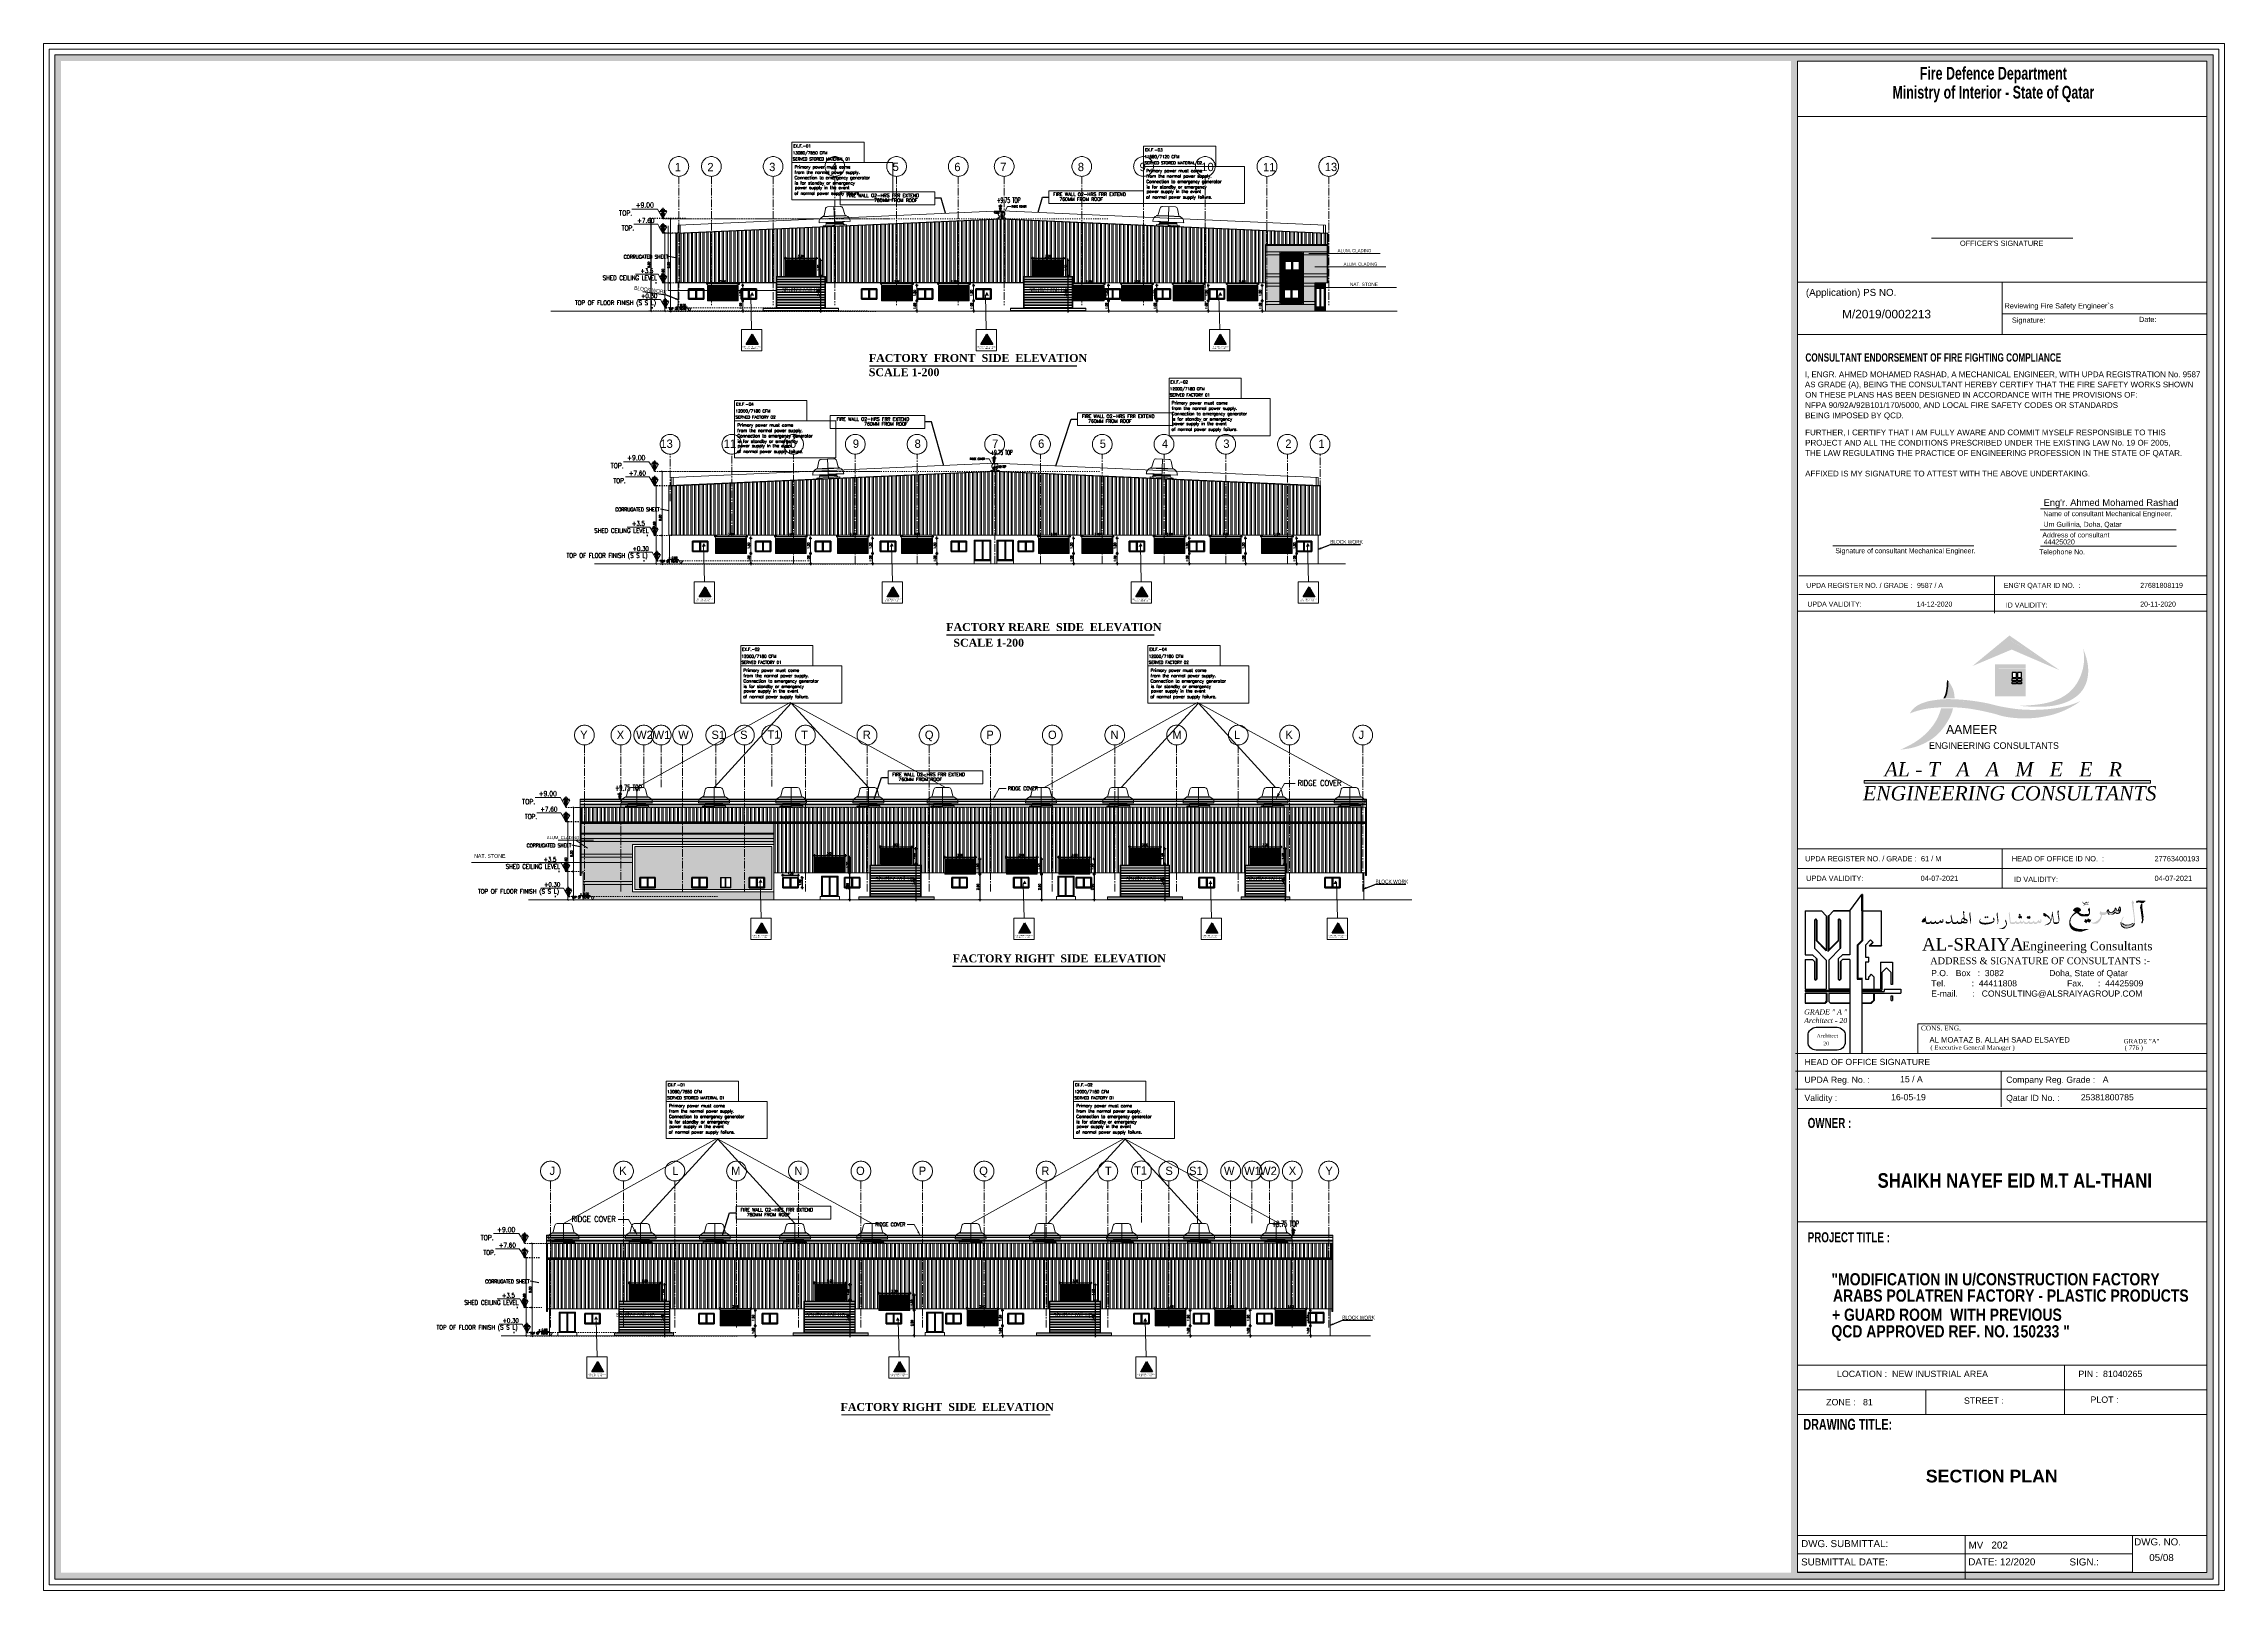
# Model space of a CAD drawing. Header units: inches. Extents: x -68096 to 69834, y -16833 to 17650.
# Drawn here: x 752.4 to 964.4, y -219.8 to -69.4 of the extents above; entities that cross this region are included whole.
import ezdxf
from ezdxf.enums import TextEntityAlignment as Align

# ---------------------------------------------------------------- set-up
doc = ezdxf.new("R2010")
doc.units = ezdxf.units.IN
doc.header["$MEASUREMENT"] = 0
for name, pattern in [('ACAD_ISO03W100', [30, 12, -18]), ('CENTER2', [1.125, 0.75, -0.125, 0.125, -0.125]), ('DASHED2', [0.375, 0.25, -0.125]), ('DOT2', [0.125, 0, -0.125]), ('HIDDEN2', [0.1875, 0.125, -0.0625])]:
    doc.linetypes.add(name, pattern=pattern)
for name, color, linetype in [('-FR-TEXT', 1, 'Continuous'), ('10', 7, 'Continuous'), ('11-FRESH-AIR-TEXT', 4, 'Continuous'), ('4-TEXT-HVAC', 4, 'Continuous'), ('A-Brkl', 7, 'Continuous'), ('A-Elev-Symb-100', 7, 'Continuous'), ('a-kerb', 255, 'Continuous'), ('A-TEXT', 3, 'Continuous'), ('AXES', 251, 'CENTER2'), ('DIM', 31, 'Continuous'), ('DIM18', 40, 'Continuous'), ('DIMENSION', 1, 'Continuous'), ('DOTS', 6, 'DOT2'), ('ELEV', 37, 'Continuous'), ('ELEV-2', 136, 'Continuous'), ('FIRE FIGHITNG SYSTEM', 7, 'Continuous'), ('FS- QCDD BLOCK', 7, 'Continuous'), ('Hatch', 8, 'Continuous'), ('M-DETL-GRPH', 4, 'Continuous'), ('QCD TITLE A', 7, 'Continuous'), ('QCD TITLE BLOCK', 7, 'Continuous'), ('SECLEVEL', 1, 'Continuous'), ('SHEET', 2, 'Continuous'), ('STEEL-COL', 3, 'Continuous'), ('TEXT', 23, 'Continuous'), ('WIN', 1, 'Continuous')]:
    doc.layers.add(name, color=color, linetype=linetype)
for name, color, linetype, lineweight in [('A-EXISTING-HATCH-10', 8, 'Continuous', 20), ('A-LEVEL ICON', 223, 'Continuous', 20), ('A-WALLCMU-50', 7, 'Continuous', 50), ('PEN30', 35, 'Continuous', 13), ('REF', 233, 'Continuous', 18), ('WALL', 41, 'Continuous', 40), ('X1$0$A-DOOR', 31, 'Continuous', 13), ('X1$0$A-DOOR-FRAM', 31, 'Continuous', 20), ('X1$0$A-WALL', 113, 'Continuous', 13)]:
    doc.layers.add(name, color=color, linetype=linetype, lineweight=lineweight)
doc.styles.add('ARAIL BOLD', font='ARIALNB.TTF')
doc.styles.add('ARIAL_5', font='arialbd.ttf', dxfattribs={"height": 5})
doc.styles.add('ATTRIBUTE', font='ROMANS.shx')
doc.styles.add('Browallia', font='')
doc.styles.add('MAHER_TIMES', font='times.ttf')
doc.styles.add('POLE', font='timesbd.ttf', dxfattribs={"height": 0.225})
doc.styles.add('ROMANC', font='romanc', dxfattribs={"height": 0.2})
doc.styles.add('ROMANS', font='romans.shx')
doc.styles.add('SANSSERIFBOLD', font='sasb____.pfb', dxfattribs={"width": 0.7})
doc.styles.get("Standard").update_dxf_attribs({"font": 'arial.ttf'})
doc.styles.add('STYLE2', font='swisscl.ttf')
doc.styles.add('STYLE6', font='romanc.shx', dxfattribs={"width": 0.6})
doc.styles.add('stylus BT ku', font='GOTHIC.TTF', dxfattribs={"height": 0.17})
doc.styles.add('Title Sheet_A1$0$DCAQ New Title Block for CD-A1_Dar Al Salam$0$ARIAL_2.5', font='arial.ttf', dxfattribs={"height": 2.5})
doc.styles.add('Title Sheet_A1$0$DCAQ New Title Block for CD-A1_Dar Al Salam$0$title', font='arial.ttf')
doc.styles.add('TITLE2', font='arial.ttf')
doc.styles.add('TITLE3', font='timesi.ttf')
doc.styles.add('TXT08', font='SIMPLEX.SHX', dxfattribs={"width": 0.9})
doc.styles.get('Browallia').set_extended_font_data('BrowalliaUPC')
doc.dimstyles.new('100', dxfattribs={"dimtxt": 0.2, "dimasz": 0.035, "dimexe": 0, "dimexo": 0, "dimgap": 0.1, "dimtad": 1, "dimzin": 0, "dimdsep": 46, "dimtxsty": 'ROMANS', "dimblk": 'J2', "dimblk1": 'J2', "dimblk2": 'J2', "dimsah": 1, "dimcen": 0, "dimse1": 1, "dimse2": 1, "dimclrd": 1, "dimclre": 1, "dimclrt": 6, "dimadec": 0, "dimazin": 0, "dimtfac": 0.9, "dimtix": 1, "dimtmove": 2, "dimatfit": 3, "dimldrblk": 'J2', "dimfxl": 1, "dimtolj": 1, "dimtzin": 0, "dimarcsym": 0})
doc.dimstyles.new('JYT', dxfattribs={"dimscale": 0, "dimtxt": 0.2, "dimasz": 0.13, "dimexe": 0.2, "dimexo": 0.05, "dimgap": 0.09, "dimtad": 1, "dimzin": 0, "dimdsep": 46, "dimtxsty": 'ROMANS', "dimblk": 'OBLIQUE', "dimcen": 0.09, "dimclrd": 1, "dimclre": 1, "dimclrt": 2, "dimadec": 0, "dimazin": 0, "dimtfac": 0.72, "dimtix": 1, "dimtofl": 0, "dimtmove": 2, "dimatfit": 3, "dimldrblk": 'OBLIQUE', "dimfxl": 0.2, "dimtolj": 1, "dimtzin": 0, "dimarcsym": 0})
doc.dimstyles.get("Standard").update_dxf_attribs({"dimtxt": 0.18, "dimasz": 0.18, "dimexe": 0.18, "dimexo": 0.0625, "dimgap": 0.09, "dimtad": 0, "dimtih": 1, "dimtoh": 1, "dimdec": 4, "dimzin": 0, "dimdsep": 46, "dimtxsty": 'Standard', "dimcen": 0.09, "dimadec": 0, "dimazin": 0, "dimtfac": 1, "dimtdec": 4, "dimtofl": 0, "dimtmove": 0, "dimatfit": 3, "dimfxl": 1, "dimtolj": 1, "dimtzin": 0, "dimarcsym": 0})
pattern_1 = [(180, (-789.89485, -1079.4074), (-3e-17, -0.25), []), (180, (-789.89485, -1079.43866), (-3e-17, -0.25), []), (180, (-789.89485, -1079.4699), (-3e-17, -0.25), [])]

# ---------------------------------------------------------------- blocks, each defined once
blk = doc.blocks.new('tuyisu4')
at = {"layer": 'A-Brkl'}
h = blk.add_hatch(color=250, dxfattribs=at)
h.dxf.hatch_style = 1
h.set_gradient(color1=(51, 51, 51), color2=(0, 0, 0), one_color=1, name='INVHEMISPHERICAL')
h.paths.add_polyline_path([(-6059.2, -213.3), (-6087.7, -236.8), (-6057.9, -217.1), (-6020.6, -240)])
h = blk.add_hatch(color=174, dxfattribs=at)
h.dxf.hatch_style = 1
h.set_gradient(color1=(0, 0, 153), color2=(0, 0, 224), one_color=1, tint=0.45, name='HEMISPHERICAL')
h.paths.add_polyline_path([(-6058, -217.1), (-6087.7, -236.8), (-6057.5, -224.1), (-6020.6, -240)])
h = blk.add_hatch(color=176, dxfattribs=at)
h.dxf.hatch_style = 1
h.set_gradient(color1=(0, 0, 127), color2=(0, 0, 0), one_color=1, name='HEMISPHERICAL')
edge = h.paths.add_edge_path()
edge.add_spline(control_points=[(-6041.5, -268.1), (-6040.1, -268), (-6038.7, -267.8), (-6034, -267.2), (-6030.8, -266.7), (-6026.5, -265.5), (-6025.5, -265.1), (-6023.3, -264.3), (-6022.2, -263.9), (-6020, -262.9), (-6018.9, -262.4), (-6016.9, -261.2), (-6015.9, -260.6), (-6014.3, -259.5), (-6013.5, -258.9), (-6012.3, -257.9), (-6011.9, -257.5), (-6010.7, -256.4), (-6010, -255.7), (-6008.7, -254.2), (-6008.1, -253.5), (-6006.4, -251.1), (-6005.3, -249.4), (-6003.6, -245.8), (-6002.8, -244), (-6001.9, -241.2), (-6001.7, -240.3), (-6001, -237.5), (-6000.7, -235.7), (-6000.5, -233.2), (-6000.5, -232.5), (-6000.4, -231.4), (-6000.4, -231), (-6000.5, -230.2), (-6000.5, -229.8), (-6000.5, -229.3), (-6000.5, -229.1), (-6000.5, -228.9)], knot_values=[81.194786, 81.194786, 81.194786, 81.194786, 115.081838, 115.081838, 191.959934, 191.959934, 218.941969, 218.941969, 246.816942, 246.816942, 274.691915, 274.691915, 300.398693, 300.398693, 321.640521, 321.640521, 335.533568, 335.533568, 358.149758, 358.149758, 380.765947, 380.765947, 425.998326, 425.998326, 471.230704, 471.230704, 492.718275, 492.718275, 535.693417, 535.693417, 551.053251, 551.053251, 561.249616, 561.249616, 569.765929, 569.765929, 573.948591, 573.948591, 573.948591, 573.948591], degree=3, periodic=0)
edge.add_spline(control_points=[(-6000.5, -228.9), (-6001.1, -227), (-6001.8, -225.1), (-6002.4, -223.1)], knot_values=[638.82076, 638.82076, 638.82076, 638.82076, 687.091288, 687.091288, 687.091288, 687.091288], degree=3, periodic=0)
edge.add_spline(control_points=[(-6002.4, -223.1), (-6002.1, -225.5), (-6001.4, -230.8), (-6002.8, -242.7), (-6009.3, -255.2), (-6027.2, -266.3), (-6041.6, -267), (-6052, -267.5)], knot_values=[0, 0, 0, 0, 57.997402, 128.013361, 284.191514, 376.433514, 620.848839, 620.848839, 620.848839, 620.848839], degree=3, periodic=0)
edge.add_spline(control_points=[(-6052, -267.5), (-6048.5, -267.7), (-6045, -268), (-6041.5, -268.1)], knot_values=[0, 0, 0, 0, 83.71923, 83.71923, 83.71923, 83.71923], degree=3, periodic=0)
h = blk.add_hatch(color=174, dxfattribs=at)
h.dxf.hatch_style = 1
h.set_gradient(color1=(0, 0, 153), color2=(0, 0, 184), one_color=1, tint=0.36, name='HEMISPHERICAL')
edge = h.paths.add_edge_path()
edge.add_spline(control_points=[(-6041.5, -268.1), (-6038.5, -268.2), (-6029.2, -268.3), (-6016.2, -266), (-6005.7, -259.3), (-5999.3, -250.3), (-5997.8, -239.5), (-5999.6, -231.7), (-6000.5, -228.9)], knot_values=[83.71923, 83.71923, 83.71923, 83.71923, 156.735704, 307.228754, 391.807171, 448.003777, 568.133287, 638.82076, 638.82076, 638.82076, 638.82076], degree=3, periodic=0)
edge.add_spline(control_points=[(-6000.5, -228.9), (-6000.5, -229.1), (-6000.5, -229.3), (-6000.5, -229.8), (-6000.5, -230.2), (-6000.4, -231), (-6000.4, -231.4), (-6000.5, -232.5), (-6000.5, -233.2), (-6000.7, -235.7), (-6001, -237.5), (-6001.7, -240.3), (-6001.9, -241.2), (-6002.8, -244), (-6003.6, -245.8), (-6005.3, -249.4), (-6006.4, -251.1), (-6008.1, -253.5), (-6008.7, -254.2), (-6010, -255.7), (-6010.7, -256.4), (-6011.9, -257.5), (-6012.3, -257.9), (-6013.5, -258.9), (-6014.3, -259.5), (-6015.9, -260.6), (-6016.9, -261.2), (-6018.9, -262.4), (-6020, -262.9), (-6022.2, -263.9), (-6023.3, -264.3), (-6025.5, -265.1), (-6026.5, -265.5), (-6030.8, -266.7), (-6034, -267.2), (-6038.7, -267.8), (-6040.1, -268), (-6041.5, -268.1)], knot_values=[81.194786, 81.194786, 81.194786, 81.194786, 85.377447, 85.377447, 93.89376, 93.89376, 104.090126, 104.090126, 119.449959, 119.449959, 162.425101, 162.425101, 183.912672, 183.912672, 229.145051, 229.145051, 274.37743, 274.37743, 296.993619, 296.993619, 319.609808, 319.609808, 333.502855, 333.502855, 354.744684, 354.744684, 380.451461, 380.451461, 408.326434, 408.326434, 436.201408, 436.201408, 463.183442, 463.183442, 540.061538, 540.061538, 573.948591, 573.948591, 573.948591, 573.948591], degree=3, periodic=0)
h = blk.add_hatch(color=174, dxfattribs=at)
h.dxf.hatch_style = 1
h.set_gradient(color1=(0, 0, 153), color2=(0, 0, 184), one_color=1, tint=0.36, name='HEMISPHERICAL')
edge = h.paths.add_edge_path()
edge.add_spline(control_points=[(-6101.5, -261.7), (-6101.5, -261.2), (-6101.5, -260.1), (-6101.7, -258.2), (-6102.3, -255.5), (-6103.4, -252.7), (-6104.8, -250.4), (-6105.7, -249.1), (-6106.1, -248.7)], knot_values=[14.499629, 14.499629, 14.499629, 14.499629, 24.661238, 41.063238, 61.512921, 90.806786, 111.973777, 127.331625, 127.331625, 127.331625, 127.331625], degree=3, periodic=0)
edge.add_spline(control_points=[(-6106.1, -248.7), (-6106.1, -248.8), (-6106.1, -249), (-6106.2, -249.4), (-6106.2, -249.7), (-6106.2, -251), (-6106.3, -252), (-6106.4, -253.5), (-6106.5, -254), (-6106.6, -254.7), (-6106.7, -254.9), (-6106.7, -255.3), (-6106.7, -255.4), (-6106.8, -255.6), (-6106.8, -255.7), (-6106.8, -256), (-6106.8, -256.1), (-6106.9, -256.6), (-6107, -257), (-6107.1, -257.6), (-6107.1, -257.8), (-6107.2, -258.1), (-6107.2, -258.2), (-6107.3, -258.4), (-6107.3, -258.5), (-6107.4, -258.7), (-6107.4, -258.8), (-6107.7, -259.6), (-6107.9, -260.1), (-6108.3, -261), (-6108.5, -261.3), (-6108.7, -261.7)], knot_values=[5.994569, 5.994569, 5.994569, 5.994569, 10.115314, 10.115314, 15.820542, 15.820542, 39.668944, 39.668944, 50.91409, 50.91409, 56.536663, 56.536663, 59.347949, 59.347949, 62.159236, 62.159236, 65.267515, 65.267515, 74.151571, 74.151571, 78.5936, 78.5936, 80.814614, 80.814614, 83.035628, 83.035628, 85.92957, 85.92957, 99.657002, 99.657002, 108.164167, 108.164167, 108.164167, 108.164167], degree=3, periodic=0)
edge.add_line((-6108.7, -261.7), (-6101.5, -261.7))
edge = h.paths.add_edge_path()
edge.add_spline(control_points=[(-6139.2, -300.7), (-6138.7, -300.6), (-6136.7, -300.4), (-6133.2, -299.6), (-6128.2, -298), (-6123.2, -295.6), (-6118.1, -292.6), (-6113.6, -288.6), (-6109.4, -283.7), (-6106, -278.2), (-6103.9, -273.8), (-6103.1, -271.2), (-6103, -270.6)], knot_values=[32.238145, 32.238145, 32.238145, 32.238145, 43.41384, 80.118864, 118.528432, 170.073056, 211.5102, 261.155841, 313.730702, 365.441254, 416.976077, 430.400009, 430.400009, 430.400009, 430.400009], degree=3, periodic=0)
edge.add_line((-6103, -270.6), (-6110.9, -270.6))
edge.add_spline(control_points=[(-6110.9, -270.6), (-6111.2, -271.7), (-6111.6, -272.8), (-6112.2, -274.4), (-6112.4, -275), (-6112.9, -276), (-6113, -276.4), (-6113.4, -277.2), (-6113.6, -277.6), (-6113.9, -278.3), (-6114.1, -278.6), (-6114.7, -279.6), (-6115.1, -280.3), (-6116.3, -282.3), (-6117.2, -283.6), (-6118.8, -285.5), (-6119.3, -286.2), (-6120.5, -287.5), (-6121.1, -288.2), (-6123, -290.1), (-6124.3, -291.3), (-6126.4, -293.1), (-6127.3, -293.7), (-6128.9, -294.9), (-6129.6, -295.4), (-6130.9, -296.2), (-6131.4, -296.6), (-6132.5, -297.3), (-6133.1, -297.6), (-6134.8, -298.5), (-6135.9, -299.1), (-6137.7, -300), (-6138.4, -300.4), (-6139.2, -300.7)], knot_values=[7.190401, 7.190401, 7.190401, 7.190401, 34.479195, 34.479195, 48.510392, 48.510392, 59.491283, 59.491283, 68.56159, 68.56159, 77.631897, 77.631897, 95.77251, 95.77251, 132.053737, 132.053737, 152.700884, 152.700884, 173.34803, 173.34803, 214.642323, 214.642323, 239.473101, 239.473101, 260.408546, 260.408546, 275.492622, 275.492622, 290.576699, 290.576699, 320.744852, 320.744852, 339.496473, 339.496473, 339.496473, 339.496473], degree=3, periodic=0)
h = blk.add_hatch(color=176, dxfattribs=at)
h.dxf.hatch_style = 1
h.set_gradient(color1=(0, 0, 127), color2=(0, 0, 0), one_color=1, name='HEMISPHERICAL')
edge = h.paths.add_edge_path()
edge.add_spline(control_points=[(-6108.7, -261.7), (-6108.5, -261.3), (-6108.3, -261), (-6107.9, -260.1), (-6107.7, -259.6), (-6107.4, -258.8), (-6107.4, -258.7), (-6107.3, -258.5), (-6107.3, -258.4), (-6107.2, -258.2), (-6107.2, -258.1), (-6107.1, -257.8), (-6107.1, -257.6), (-6107, -257), (-6106.9, -256.6), (-6106.8, -256.1), (-6106.8, -256), (-6106.8, -255.7), (-6106.8, -255.6), (-6106.7, -255.4), (-6106.7, -255.3), (-6106.7, -254.9), (-6106.6, -254.7), (-6106.5, -254), (-6106.4, -253.5), (-6106.3, -252), (-6106.2, -251), (-6106.2, -249.7), (-6106.2, -249.4), (-6106.1, -249), (-6106.1, -248.8), (-6106.1, -248.7)], knot_values=[5.994569, 5.994569, 5.994569, 5.994569, 14.501734, 14.501734, 28.229166, 28.229166, 31.123109, 31.123109, 33.344123, 33.344123, 35.565137, 35.565137, 40.007165, 40.007165, 48.891222, 48.891222, 51.999501, 51.999501, 54.810787, 54.810787, 57.622074, 57.622074, 63.244647, 63.244647, 74.489793, 74.489793, 98.338194, 98.338194, 104.043422, 104.043422, 108.164167, 108.164167, 108.164167, 108.164167], degree=3, periodic=0)
edge.add_spline(control_points=[(-6106.1, -248.7), (-6106.2, -248.6), (-6106.6, -248.1), (-6107, -247.7), (-6107.4, -247.4)], knot_values=[0, 0, 0, 0, 1.979494, 14.499629, 14.499629, 14.499629, 14.499629], degree=3, periodic=0)
edge.add_spline(control_points=[(-6107.4, -247.4), (-6107.4, -248.2), (-6107.4, -250), (-6107.6, -252.8), (-6108, -255.5), (-6108.5, -258.6), (-6109.5, -260.5), (-6110.1, -261.7)], knot_values=[0.774303, 0.774303, 0.774303, 0.774303, 20.350163, 44.895123, 66.631347, 87.780368, 118.584513, 118.584513, 118.584513, 118.584513], degree=3, periodic=0)
edge.add_line((-6110.1, -261.7), (-6108.7, -261.7))
h = blk.add_hatch(color=250, dxfattribs=at)
h.dxf.hatch_style = 1
h.set_gradient(color1=(51, 51, 51), color2=(0, 0, 0), one_color=1, name='INVHEMISPHERICAL')
h.paths.add_polyline_path([(-6046.8, -235.6), (-6070.4, -235.6), (-6070.4, -260.1), (-6067.5, -260.1), (-6067.5, -238.4), (-6046.8, -238.4)])
h = blk.add_hatch(color=174, dxfattribs=at)
h.dxf.hatch_style = 1
h.set_gradient(color1=(0, 0, 153), color2=(0, 0, 224), one_color=1, tint=0.45, name='HEMISPHERICAL')
h.paths.add_polyline_path([(-6046.8, -238.6), (-6067.4, -238.6), (-6067.4, -260), (-6046.8, -260)])
h.paths.add_polyline_path([(-6057, -250.5), (-6057, -248.9), (-6053.9, -248.9), (-6053.9, -250.5)], flags=16)
h.paths.add_polyline_path([(-6057, -248.1), (-6057, -246.5), (-6053.9, -246.5), (-6053.9, -248.1)], flags=16)
h.paths.add_polyline_path([(-6053.1, -250.5), (-6053.1, -248.9), (-6049.9, -248.9), (-6049.9, -250.5)], flags=16)
h.paths.add_polyline_path([(-6057, -245.5), (-6057, -241.8), (-6053.9, -241.8), (-6053.9, -245.5)], flags=16)
h.paths.add_polyline_path([(-6053.1, -248.1), (-6053.1, -246.5), (-6049.9, -246.5), (-6049.9, -248.1)], flags=16)
h.paths.add_polyline_path([(-6053.1, -245.5), (-6053.1, -241.8), (-6049.9, -241.8), (-6049.9, -245.5)], flags=16)
h = blk.add_hatch(color=250, dxfattribs=at)
h.dxf.hatch_style = 1
h.set_gradient(color1=(51, 51, 51), color2=(0, 0, 0), one_color=1, name='INVHEMISPHERICAL')
edge = h.paths.add_edge_path()
edge.add_spline(control_points=[(-6133.9, -272.6), (-6133.9, -272.6), (-6133.9, -272.5), (-6133.9, -272.5), (-6133.8, -272.4), (-6133.7, -272.2), (-6133.6, -272), (-6133.4, -271.9), (-6133.4, -271.8), (-6133.3, -271.7), (-6133.2, -271.6), (-6133.1, -271.4), (-6133, -271.3), (-6132.7, -271), (-6132.5, -270.9), (-6132.3, -270.6), (-6132.3, -270.6), (-6132.1, -270.4), (-6132, -270.4), (-6131.8, -270.2), (-6131.7, -270), (-6131.5, -269.8), (-6131.4, -269.7), (-6131.2, -269.6), (-6131.1, -269.5), (-6130.8, -269.3), (-6130.7, -269.2), (-6130.2, -268.9), (-6130, -268.7), (-6129.6, -268.5), (-6129.5, -268.4), (-6129.3, -268.3), (-6129.1, -268.2), (-6128.9, -268), (-6128.7, -267.9), (-6128.3, -267.7), (-6128.1, -267.6), (-6127.6, -267.3), (-6127.5, -267.3), (-6127, -267), (-6126.7, -266.9), (-6126, -266.6), (-6125.6, -266.5), (-6124.9, -266.2), (-6124.5, -266.1), (-6123.8, -265.8), (-6123.4, -265.7), (-6122.6, -265.5), (-6122.2, -265.3), (-6121.4, -265.2), (-6121.1, -265.1), (-6120.5, -264.9), (-6120.2, -264.9), (-6119.3, -264.7), (-6118.6, -264.6), (-6117.4, -264.4), (-6116.7, -264.3), (-6115.5, -264.1), (-6114.9, -264.1), (-6113.9, -263.9), (-6113.5, -263.9), (-6112.6, -263.8), (-6112.2, -263.8), (-6111.3, -263.7), (-6110.8, -263.7), (-6109.7, -263.6), (-6109.1, -263.6), (-6107.9, -263.6), (-6107.3, -263.6), (-6106.3, -263.6), (-6105.9, -263.6), (-6105.2, -263.6), (-6104.9, -263.6), (-6103.8, -263.6), (-6103.1, -263.6), (-6101.7, -263.6), (-6101, -263.7), (-6099.4, -263.7), (-6098.6, -263.8), (-6096.3, -263.9), (-6094.9, -264), (-6092.8, -264.3), (-6092.1, -264.3), (-6090.6, -264.5), (-6089.9, -264.6), (-6088.6, -264.7), (-6087.9, -264.8), (-6086.7, -265), (-6086.1, -265.1), (-6084.2, -265.3), (-6083, -265.5), (-6080.4, -265.9), (-6079.1, -266.2), (-6077.3, -266.5), (-6076.7, -266.7), (-6075.6, -266.9), (-6075.1, -267), (-6074.2, -267.2), (-6073.8, -267.3), (-6073, -267.6), (-6072.6, -267.7), (-6071.4, -268), (-6070.6, -268.2), (-6068.9, -268.6), (-6068.1, -268.8), (-6066.5, -269.1), (-6065.7, -269.3), (-6064.1, -269.6), (-6063.4, -269.7), (-6061.9, -270), (-6061.2, -270.1), (-6058.9, -270.5), (-6057.4, -270.7), (-6055, -271), (-6054.2, -271.1), (-6052.4, -271.3), (-6051.5, -271.4), (-6048.9, -271.6), (-6047.1, -271.7), (-6044, -271.8), (-6042.6, -271.8), (-6040.1, -271.8), (-6039, -271.8), (-6036.8, -271.7), (-6035.7, -271.7), (-6032.3, -271.5), (-6030.1, -271.4), (-6025.6, -270.9), (-6023.4, -270.6), (-6020.1, -270), (-6019.1, -269.8), (-6017.3, -269.4), (-6016.6, -269.2), (-6014.5, -268.7), (-6013.2, -268.3), (-6011.2, -267.7), (-6010.6, -267.5), (-6009.9, -267.3), (-6009.7, -267.2), (-6009.4, -267.1)], knot_values=[10.441534, 10.441534, 10.441534, 10.441534, 12.470332, 12.470332, 16.405516, 16.405516, 20.3407, 20.3407, 22.629131, 22.629131, 24.917563, 24.917563, 29.494426, 29.494426, 34.77782, 34.77782, 37.259782, 37.259782, 39.741743, 39.741743, 44.705665, 44.705665, 47.795794, 47.795794, 50.885923, 50.885923, 57.066181, 57.066181, 64.322357, 64.322357, 67.793316, 67.793316, 71.670479, 71.670479, 75.547642, 75.547642, 83.301967, 83.301967, 87.947605, 87.947605, 97.238879, 97.238879, 106.530153, 106.530153, 116.515442, 116.515442, 126.500731, 126.500731, 137.073767, 137.073767, 144.95666, 144.95666, 152.839553, 152.839553, 168.605338, 168.605338, 184.371124, 184.371124, 198.539141, 198.539141, 209.199152, 209.199152, 219.859164, 219.859164, 231.407196, 231.407196, 246.45403, 246.45403, 261.500863, 261.500863, 270.000705, 270.000705, 278.500546, 278.500546, 295.50023, 295.50023, 312.499913, 312.499913, 333.876675, 333.876675, 367.632295, 367.632295, 385.182826, 385.182826, 402.733357, 402.733357, 417.839933, 417.839933, 432.946509, 432.946509, 463.159661, 463.159661, 495.402086, 495.402086, 509.392817, 509.392817, 522.205501, 522.205501, 532.283875, 532.283875, 542.36225, 542.36225, 562.518998, 562.518998, 582.078881, 582.078881, 601.638764, 601.638764, 619.650007, 619.650007, 637.661249, 637.661249, 673.683734, 673.683734, 694.655944, 694.655944, 715.628155, 715.628155, 757.572576, 757.572576, 789.920902, 789.920902, 816.468245, 816.468245, 843.015589, 843.015589, 896.110275, 896.110275, 949.204962, 949.204962, 974.948789, 974.948789, 991.791493, 991.791493, 1025.476901, 1025.476901, 1039.477889, 1039.477889, 1044.517465, 1044.517465, 1044.517465, 1044.517465], degree=3, periodic=0)
edge.add_spline(control_points=[(-6009.4, -267.1), (-6008.6, -266.6), (-6006.9, -265.5), (-6005.3, -264.3), (-6004.4, -263.7)], knot_values=[0, 0, 0, 0, 23.363746, 48.803149, 48.803149, 48.803149, 48.803149], degree=3, periodic=0)
edge.add_spline(control_points=[(-6004.4, -263.7), (-6006.3, -264.5), (-6010.1, -266.2), (-6018.3, -268.5), (-6028.3, -270.1), (-6038.4, -270.6), (-6046.9, -270.5), (-6054.5, -269.9), (-6062.1, -268.7), (-6068.8, -267.4), (-6074.5, -265.8), (-6080.5, -264.6), (-6086.6, -263.7), (-6092.4, -263), (-6097.5, -262.6), (-6102.2, -262.3), (-6106.4, -262.3), (-6110.2, -262.3), (-6114.1, -262.7), (-6117.9, -263.2), (-6121.5, -263.8), (-6124.7, -264.8), (-6127.6, -265.8), (-6130.1, -267.2), (-6131.9, -268.4), (-6133.3, -269.8), (-6134.3, -270.8), (-6135.1, -272.1), (-6135.6, -272.8), (-6135.8, -273.3)], knot_values=[0, 0, 0, 0, 50.357646, 100.209335, 202.336236, 292.971667, 343.834959, 406.542949, 473.902571, 529.39356, 569.184298, 617.171602, 675.470589, 716.208791, 757.380162, 798.547922, 828.650889, 860.378055, 888.045736, 924.266799, 951.8548, 976.127219, 1004.23364, 1023.97825, 1044.679401, 1056.184202, 1070.619071, 1078.86231, 1092.239903, 1092.239903, 1092.239903, 1092.239903], degree=3, periodic=0)
edge.add_spline(control_points=[(-6135.8, -273.3), (-6135.2, -273.1), (-6134.6, -272.8), (-6133.9, -272.6)], knot_values=[1069.22884, 1069.22884, 1069.22884, 1069.22884, 1085.570937, 1085.570937, 1085.570937, 1085.570937], degree=3, periodic=0)
h = blk.add_hatch(color=244, dxfattribs=at)
h.dxf.hatch_style = 1
h.set_gradient(color1=(153, 0, 38), color2=(92, 0, 23), one_color=1, tint=0.19, name='HEMISPHERICAL')
edge = h.paths.add_edge_path()
edge.add_spline(control_points=[(-6009.4, -267.1), (-6009.4, -267.1), (-6009.4, -267.1), (-6009.4, -267.1), (-6009.4, -267.1), (-6009.5, -267.1), (-6009.8, -267.2), (-6010.7, -267.5), (-6011.2, -267.7), (-6013.2, -268.3), (-6014.6, -268.7), (-6016.6, -269.2), (-6017.3, -269.4), (-6019.1, -269.8), (-6020.2, -270), (-6023.4, -270.6), (-6025.7, -270.9), (-6030.1, -271.4), (-6032.3, -271.5), (-6035.7, -271.7), (-6036.8, -271.7), (-6039, -271.8), (-6040.2, -271.8), (-6042.6, -271.8), (-6044, -271.8), (-6047.1, -271.7), (-6048.9, -271.6), (-6051.5, -271.4), (-6052.4, -271.3), (-6054.2, -271.1), (-6055.1, -271), (-6057.4, -270.7), (-6058.9, -270.5), (-6061.2, -270.1), (-6061.9, -270), (-6063.4, -269.7), (-6064.1, -269.6), (-6065.7, -269.3), (-6066.5, -269.1), (-6068.1, -268.8), (-6068.9, -268.6), (-6070.6, -268.2), (-6071.4, -268), (-6072.6, -267.7), (-6073, -267.6), (-6073.8, -267.3), (-6074.2, -267.2), (-6075.1, -267), (-6075.6, -266.9), (-6076.7, -266.7), (-6077.3, -266.6), (-6079.1, -266.2), (-6080.5, -265.9), (-6083, -265.5), (-6084.2, -265.3), (-6086.1, -265.1), (-6086.7, -265), (-6088, -264.8), (-6088.6, -264.7), (-6089.9, -264.6), (-6090.6, -264.5), (-6092.1, -264.3), (-6092.8, -264.3), (-6094.9, -264.1), (-6096.3, -263.9), (-6098.6, -263.8), (-6099.5, -263.7), (-6101, -263.7), (-6101.7, -263.6), (-6103.1, -263.6), (-6103.8, -263.6), (-6104.9, -263.6), (-6105.2, -263.6), (-6105.9, -263.6), (-6106.3, -263.6), (-6107.3, -263.6), (-6107.9, -263.6), (-6109.1, -263.6), (-6109.7, -263.6), (-6110.8, -263.7), (-6111.3, -263.7), (-6112.2, -263.8), (-6112.6, -263.8), (-6113.5, -263.9), (-6113.9, -263.9), (-6114.9, -264.1), (-6115.5, -264.1), (-6116.7, -264.3), (-6117.4, -264.4), (-6118.6, -264.6), (-6119.3, -264.7), (-6120.2, -264.9), (-6120.5, -265), (-6121.1, -265.1), (-6121.5, -265.2), (-6122.2, -265.4), (-6122.6, -265.5), (-6123.4, -265.7), (-6123.8, -265.8), (-6124.5, -266.1), (-6124.9, -266.2), (-6125.6, -266.5), (-6126, -266.6), (-6126.7, -266.9), (-6127, -267), (-6127.5, -267.3), (-6127.6, -267.3), (-6128.1, -267.6), (-6128.3, -267.7), (-6128.7, -267.9), (-6128.9, -268), (-6129.1, -268.2), (-6129.3, -268.3), (-6129.5, -268.4), (-6129.6, -268.5), (-6130, -268.7), (-6130.2, -268.9), (-6130.7, -269.2), (-6130.9, -269.3), (-6131.1, -269.5), (-6131.2, -269.6), (-6131.4, -269.8), (-6131.5, -269.8), (-6131.7, -270), (-6131.8, -270.2), (-6132.1, -270.4), (-6132.1, -270.4), (-6132.3, -270.6), (-6132.3, -270.7), (-6132.6, -270.9), (-6132.7, -271), (-6133, -271.3), (-6133.1, -271.4), (-6133.2, -271.6), (-6133.3, -271.7), (-6133.4, -271.8), (-6133.5, -271.9), (-6133.6, -272), (-6133.7, -272.2), (-6133.8, -272.4), (-6133.9, -272.5), (-6133.9, -272.6), (-6133.9, -272.6), (-6133.9, -272.6)], knot_values=[0, 0, 0, 0, 2.515083, 2.515083, 10.56718, 10.56718, 18.619278, 18.619278, 32.620266, 32.620266, 66.305674, 66.305674, 83.148377, 83.148377, 108.892204, 108.892204, 161.986891, 161.986891, 215.081578, 215.081578, 241.628922, 241.628922, 268.176265, 268.176265, 300.524591, 300.524591, 342.469012, 342.469012, 363.441222, 363.441222, 384.413433, 384.413433, 420.435918, 420.435918, 438.44716, 438.44716, 456.458402, 456.458402, 476.018286, 476.018286, 495.578169, 495.578169, 515.734917, 515.734917, 525.813291, 525.813291, 535.891665, 535.891665, 548.70435, 548.70435, 562.695081, 562.695081, 594.937506, 594.937506, 625.150658, 625.150658, 640.257234, 640.257234, 655.36381, 655.36381, 672.914341, 672.914341, 690.464872, 690.464872, 724.220492, 724.220492, 745.597254, 745.597254, 762.596937, 762.596937, 779.59662, 779.59662, 788.096462, 788.096462, 796.596304, 796.596304, 811.643137, 811.643137, 826.68997, 826.68997, 838.238003, 838.238003, 848.898015, 848.898015, 859.558026, 859.558026, 873.726043, 873.726043, 889.491828, 889.491828, 905.257614, 905.257614, 913.140507, 913.140507, 921.0234, 921.0234, 931.596436, 931.596436, 941.581725, 941.581725, 951.567013, 951.567013, 960.858288, 960.858288, 970.149562, 970.149562, 974.795199, 974.795199, 982.549525, 982.549525, 986.426688, 986.426688, 990.303851, 990.303851, 993.77481, 993.77481, 1001.030986, 1001.030986, 1007.211244, 1007.211244, 1010.301373, 1010.301373, 1013.391501, 1013.391501, 1018.355424, 1018.355424, 1020.837385, 1020.837385, 1023.319346, 1023.319346, 1028.602741, 1028.602741, 1033.179604, 1033.179604, 1035.468036, 1035.468036, 1037.756467, 1037.756467, 1041.691651, 1041.691651, 1045.626835, 1045.626835, 1058.097167, 1058.097167, 1058.097167, 1058.097167], degree=3, periodic=0)
edge.add_spline(control_points=[(-6135.8, -273.3), (-6134.9, -272.9), (-6132.6, -272), (-6128.4, -270.8), (-6123.2, -269.6), (-6117, -268.9), (-6110.9, -268.5), (-6104.9, -268.5), (-6098.5, -268.7), (-6091.7, -269.3), (-6085.1, -270.4), (-6079.5, -271.5), (-6074.7, -272.6), (-6069.7, -273.8), (-6064.9, -275.4), (-6059.2, -276.4), (-6053.3, -277), (-6046.8, -277.2), (-6041, -276.9), (-6036.1, -276.4), (-6031.7, -275.5), (-6026.8, -274.6), (-6020.9, -272.7), (-6015.4, -270.4), (-6011.5, -268.3), (-6009.8, -267.3), (-6009.4, -267.1)], knot_values=[48.692556, 48.692556, 48.692556, 48.692556, 73.696603, 107.163124, 154.096799, 201.641798, 256.430241, 300.350688, 345.925733, 409.942226, 464.137727, 506.319739, 547.441069, 582.164456, 630.111593, 667.603505, 720.608661, 772.94016, 824.336548, 859.785268, 891.267986, 930.849822, 979.736734, 1039.342867, 1074.436178, 1085.570937, 1085.570937, 1085.570937, 1085.570937], degree=3, periodic=0)
h = blk.add_hatch(color=176, dxfattribs=at)
h.dxf.hatch_style = 1
h.set_gradient(color1=(0, 0, 127), color2=(0, 0, 0), one_color=1, name='HEMISPHERICAL')
edge = h.paths.add_edge_path()
edge.add_line((-6102.7, -269.4), (-6111.8, -269.4))
edge.add_spline(control_points=[(-6111.8, -269.4), (-6112.6, -271.8), (-6114.4, -277.4), (-6120.8, -286.8), (-6130.7, -295.4), (-6139.3, -299.4), (-6143.2, -301.2)], knot_values=[0, 0, 0, 0, 60.774845, 142.005486, 268.784751, 369.998366, 369.998366, 369.998366, 369.998366], degree=3, periodic=0)
edge.add_spline(control_points=[(-6143.2, -301.2), (-6141.8, -301), (-6140.5, -300.9), (-6139.2, -300.7)], knot_values=[0, 0, 0, 0, 32.238145, 32.238145, 32.238145, 32.238145], degree=3, periodic=0)
edge.add_spline(control_points=[(-6139.2, -300.7), (-6138.4, -300.4), (-6137.7, -300), (-6135.9, -299.1), (-6134.8, -298.5), (-6133.1, -297.6), (-6132.5, -297.3), (-6131.4, -296.6), (-6130.9, -296.2), (-6129.6, -295.4), (-6128.9, -294.9), (-6127.3, -293.7), (-6126.4, -293.1), (-6124.3, -291.3), (-6123, -290.1), (-6121.1, -288.2), (-6120.5, -287.5), (-6119.3, -286.2), (-6118.8, -285.5), (-6117.2, -283.6), (-6116.3, -282.3), (-6115.1, -280.3), (-6114.7, -279.6), (-6114.1, -278.6), (-6113.9, -278.3), (-6113.6, -277.6), (-6113.4, -277.2), (-6113, -276.4), (-6112.9, -276), (-6112.4, -275), (-6112.2, -274.4), (-6111.6, -272.8), (-6111.2, -271.7), (-6110.9, -270.6)], knot_values=[7.190401, 7.190401, 7.190401, 7.190401, 25.942022, 25.942022, 56.110176, 56.110176, 71.194252, 71.194252, 86.278329, 86.278329, 107.213773, 107.213773, 132.044551, 132.044551, 173.338844, 173.338844, 193.98599, 193.98599, 214.633137, 214.633137, 250.914364, 250.914364, 269.054978, 269.054978, 278.125284, 278.125284, 287.195591, 287.195591, 298.176482, 298.176482, 312.20768, 312.20768, 339.496473, 339.496473, 339.496473, 339.496473], degree=3, periodic=0)
edge.add_line((-6110.9, -270.6), (-6103, -270.6))
edge.add_spline(control_points=[(-6103, -270.6), (-6102.9, -270.2), (-6102.8, -269.8), (-6102.7, -269.4)], knot_values=[430.400009, 430.400009, 430.400009, 430.400009, 440.696196, 440.696196, 440.696196, 440.696196], degree=3, periodic=0)
for points in [[(-6053.9, -241.8), (-6057, -241.8), (-6057, -245.5), (-6053.9, -245.5)], [(-6057, -246.5), (-6053.9, -246.5), (-6053.9, -248.1), (-6057, -248.1)], [(-6057, -248.9), (-6053.9, -248.9), (-6053.9, -250.5), (-6057, -250.5)], [(-6049.9, -241.8), (-6053.1, -241.8), (-6053.1, -245.5), (-6049.9, -245.5)], [(-6053.1, -246.5), (-6049.9, -246.5), (-6049.9, -248.1), (-6053.1, -248.1)], [(-6053.1, -248.9), (-6049.9, -248.9), (-6049.9, -250.5), (-6053.1, -250.5)]]:
    blk.add_lwpolyline(points, close=True, dxfattribs=at)
at = {"layer": 'A-Brkl', "attachment_point": 1}
for s, width, gutter_width, heights, insert, char_height in [('{\\fWide Latin|b0|i0|c0|p18;\\C244;AAMEER}', 325.673, 435.2, [0], (-6108, -282.1), 6.98), ('\\pt101.53;{\\fBodoni MT Black|b0|i0|c0|p18;\\C5;ENGINEERING CONSULTANTS\\P}', 580.91, 0, [56.1], (-6121.1, -295.5), 5.077)]:
    blk.add_mtext_dynamic_manual_height_columns(s, width=width, gutter_width=gutter_width, heights=heights, dxfattribs=dict(at, insert=insert, char_height=char_height))
blk = doc.blocks.new('sdfasdfww')
at = {"layer": 'DIM18', "color": 7, "ltscale": 0.05}
for p, q in [((1414.203, -1506.651), (1414.656, -1506.017)), ((1414.656, -1506.651), (1414.656, -1506.017)), ((1414.683, -1506.021), (1414.656, -1506.021)), ((1414.683, -1506.032), (1414.656, -1506.032)), ((1414.683, -1506.044), (1414.656, -1506.044)), ((1414.683, -1506.055), (1414.656, -1506.055)), ((1414.683, -1506.066), (1414.656, -1506.066)), ((1414.683, -1506.077), (1414.656, -1506.077)), ((1414.683, -1506.089), (1414.656, -1506.089)), ((1414.683, -1506.1), (1414.656, -1506.1)), ((1414.683, -1506.111), (1414.656, -1506.111)), ((1414.683, -1506.123), (1414.656, -1506.123)), ((1414.683, -1506.134), (1414.656, -1506.134)), ((1414.683, -1506.145), (1414.656, -1506.145)), ((1414.683, -1506.157), (1414.656, -1506.157)), ((1414.683, -1506.168), (1414.656, -1506.168)), ((1414.683, -1506.179), (1414.656, -1506.179)), ((1414.683, -1506.191), (1414.656, -1506.191)), ((1414.683, -1506.202), (1414.656, -1506.202)), ((1414.683, -1506.213), (1414.656, -1506.213)), ((1414.683, -1506.225), (1414.656, -1506.225)), ((1414.683, -1506.236), (1414.656, -1506.236)), ((1414.683, -1506.247), (1414.656, -1506.247)), ((1414.683, -1506.259), (1414.656, -1506.259)), ((1414.683, -1506.27), (1414.656, -1506.27)), ((1414.683, -1506.281), (1414.656, -1506.281)), ((1414.683, -1506.293), (1414.656, -1506.293)), ((1414.683, -1506.304), (1414.656, -1506.304)), ((1414.683, -1506.315), (1414.656, -1506.315)), ((1414.683, -1506.327), (1414.656, -1506.327)), ((1414.683, -1506.338), (1414.656, -1506.338)), ((1414.683, -1506.349), (1414.656, -1506.349)), ((1414.683, -1506.361), (1414.656, -1506.361)), ((1414.683, -1506.372), (1414.656, -1506.372)), ((1414.683, -1506.383), (1414.656, -1506.383)), ((1414.683, -1506.017), (1414.683, -1507.795)), ((1412.482, -1506.651), (1413.116, -1506.651)), ((1412.482, -1506.651), (1412.482, -1508.327)), ((1412.844, -1506.999), (1412.89, -1506.954)), ((1412.844, -1506.999), (1412.844, -1508.077)), ((1412.917, -1507.007), (1412.877, -1506.967)), ((1412.88, -1506.971), (1412.88, -1506.963)), ((1412.907, -1506.972), (1412.882, -1506.972)), ((1412.896, -1506.961), (1412.883, -1506.961)), ((1412.935, -1506.999), (1412.89, -1506.954)), ((1412.892, -1506.982), (1412.892, -1506.956)), ((1412.919, -1506.983), (1412.893, -1506.983)), ((1412.903, -1506.993), (1412.903, -1506.968)), ((1412.93, -1506.995), (1412.905, -1506.995)), ((1412.914, -1507.005), (1412.914, -1506.979)), ((1412.935, -1507.006), (1412.916, -1507.006)), ((1412.917, -1507.007), (1412.917, -1507.791)), ((1412.935, -1507.017), (1412.917, -1507.017)), ((1412.935, -1507.029), (1412.917, -1507.029)), ((1412.935, -1507.04), (1412.917, -1507.04)), ((1412.935, -1507.051), (1412.917, -1507.051)), ((1412.935, -1507.063), (1412.917, -1507.063)), ((1412.935, -1507.074), (1412.917, -1507.074)), ((1412.935, -1507.085), (1412.917, -1507.085)), ((1412.935, -1507.097), (1412.917, -1507.097)), ((1412.935, -1507.108), (1412.917, -1507.108)), ((1412.935, -1507.119), (1412.917, -1507.119)), ((1412.935, -1507.131), (1412.917, -1507.131)), ((1412.935, -1507.142), (1412.917, -1507.142)), ((1412.935, -1507.153), (1412.917, -1507.153)), ((1412.935, -1507.165), (1412.917, -1507.165)), ((1412.935, -1507.176), (1412.917, -1507.176)), ((1412.935, -1507.187), (1412.917, -1507.187)), ((1412.935, -1507.199), (1412.917, -1507.199)), ((1412.935, -1507.21), (1412.917, -1507.21)), ((1412.926, -1507.8), (1412.926, -1506.99)), ((1412.935, -1506.999), (1412.935, -1507.784)), ((1413.297, -1506.832), (1413.116, -1506.651)), ((1413.297, -1506.832), (1413.297, -1508.172)), ((1413.388, -1506.832), (1413.36, -1506.86)), ((1413.36, -1506.86), (1413.36, -1508.2)), ((1413.388, -1506.87), (1413.36, -1506.87)), ((1413.388, -1506.882), (1413.36, -1506.882)), ((1413.388, -1506.893), (1413.36, -1506.893)), ((1413.388, -1506.904), (1413.36, -1506.904)), ((1413.388, -1506.915), (1413.36, -1506.915)), ((1413.388, -1506.927), (1413.36, -1506.927)), ((1413.388, -1506.938), (1413.36, -1506.938)), ((1413.388, -1506.949), (1413.36, -1506.949)), ((1413.388, -1506.961), (1413.36, -1506.961)), ((1413.388, -1506.972), (1413.36, -1506.972)), ((1413.388, -1506.983), (1413.36, -1506.983)), ((1413.388, -1506.995), (1413.36, -1506.995)), ((1413.388, -1507.006), (1413.36, -1507.006)), ((1413.388, -1507.017), (1413.36, -1507.017)), ((1413.388, -1507.029), (1413.36, -1507.029)), ((1413.388, -1507.04), (1413.36, -1507.04)), ((1413.388, -1507.051), (1413.36, -1507.051)), ((1413.388, -1507.063), (1413.36, -1507.063)), ((1413.388, -1507.074), (1413.36, -1507.074)), ((1413.388, -1507.085), (1413.36, -1507.085)), ((1413.388, -1507.097), (1413.36, -1507.097)), ((1413.388, -1507.108), (1413.36, -1507.108)), ((1413.388, -1507.119), (1413.36, -1507.119)), ((1413.388, -1507.131), (1413.36, -1507.131)), ((1413.388, -1507.142), (1413.36, -1507.142)), ((1413.388, -1507.153), (1413.36, -1507.153)), ((1413.388, -1507.165), (1413.36, -1507.165)), ((1413.388, -1507.176), (1413.36, -1507.176)), ((1413.388, -1507.187), (1413.36, -1507.187)), ((1413.388, -1507.199), (1413.36, -1507.199)), ((1413.388, -1507.21), (1413.36, -1507.21)), ((1413.388, -1506.832), (1413.569, -1506.651)), ((1413.388, -1506.832), (1413.388, -1508.146)), ((1414.203, -1506.651), (1413.569, -1506.651)), ((1413.569, -1506.651), (1414.203, -1506.651)), ((1413.75, -1506.999), (1413.795, -1506.954)), ((1413.75, -1506.999), (1413.75, -1507.784)), ((1413.823, -1507.007), (1413.783, -1506.967)), ((1413.786, -1506.971), (1413.786, -1506.963)), ((1413.813, -1506.972), (1413.788, -1506.972)), ((1413.802, -1506.961), (1413.789, -1506.961)), ((1413.841, -1506.999), (1413.795, -1506.954)), ((1413.798, -1506.982), (1413.798, -1506.956)), ((1413.825, -1506.983), (1413.799, -1506.983)), ((1413.809, -1506.993), (1413.809, -1506.968)), ((1413.836, -1506.995), (1413.81, -1506.995)), ((1413.82, -1507.005), (1413.82, -1506.979)), ((1413.841, -1507.006), (1413.822, -1507.006)), ((1413.823, -1507.007), (1413.823, -1508.095)), ((1413.841, -1507.017), (1413.823, -1507.017)), ((1413.841, -1507.029), (1413.823, -1507.029)), ((1413.841, -1507.04), (1413.823, -1507.04)), ((1413.841, -1507.051), (1413.823, -1507.051)), ((1413.841, -1507.063), (1413.823, -1507.063)), ((1413.841, -1507.074), (1413.823, -1507.074)), ((1413.841, -1507.085), (1413.823, -1507.085)), ((1413.841, -1507.097), (1413.823, -1507.097)), ((1413.841, -1507.108), (1413.823, -1507.108)), ((1413.841, -1507.119), (1413.823, -1507.119)), ((1413.841, -1507.131), (1413.823, -1507.131)), ((1413.841, -1507.142), (1413.823, -1507.142)), ((1413.841, -1507.153), (1413.823, -1507.153)), ((1413.841, -1507.165), (1413.823, -1507.165)), ((1413.841, -1507.176), (1413.823, -1507.176)), ((1413.841, -1507.187), (1413.823, -1507.187)), ((1413.841, -1507.199), (1413.823, -1507.199)), ((1413.841, -1507.21), (1413.823, -1507.21)), ((1413.832, -1508.086), (1413.832, -1506.99)), ((1413.841, -1506.999), (1413.841, -1508.077)), ((1414.203, -1506.651), (1414.203, -1508.327)), ((1414.683, -1506.395), (1414.656, -1506.395)), ((1414.683, -1506.406), (1414.656, -1506.406)), ((1414.683, -1506.485), (1414.656, -1506.485)), ((1414.683, -1506.496), (1414.656, -1506.496)), ((1414.683, -1506.508), (1414.656, -1506.508)), ((1414.683, -1506.519), (1414.656, -1506.519)), ((1414.683, -1506.53), (1414.656, -1506.53)), ((1414.683, -1506.542), (1414.656, -1506.542)), ((1414.683, -1506.553), (1414.656, -1506.553)), ((1414.683, -1506.564), (1414.656, -1506.564)), ((1414.683, -1506.576), (1414.656, -1506.576)), ((1414.683, -1506.587), (1414.656, -1506.587)), ((1414.683, -1506.598), (1414.656, -1506.598)), ((1414.683, -1506.61), (1414.656, -1506.61)), ((1414.683, -1506.621), (1414.656, -1506.621)), ((1414.683, -1506.632), (1414.656, -1506.632)), ((1414.683, -1506.644), (1414.656, -1506.644)), ((1414.656, -1506.651), (1415.408, -1506.651)), ((1414.656, -1506.651), (1414.656, -1507.784)), ((1414.683, -1506.655), (1414.656, -1506.655)), ((1414.683, -1506.666), (1414.656, -1506.666)), ((1414.683, -1506.678), (1414.656, -1506.678)), ((1414.683, -1506.689), (1414.656, -1506.689)), ((1414.683, -1506.7), (1414.656, -1506.7)), ((1414.683, -1506.712), (1414.656, -1506.712)), ((1414.683, -1506.723), (1414.656, -1506.723)), ((1414.683, -1506.734), (1414.656, -1506.734)), ((1414.683, -1506.746), (1414.656, -1506.746)), ((1414.683, -1506.757), (1414.656, -1506.757)), ((1414.683, -1506.768), (1414.656, -1506.768)), ((1414.683, -1506.78), (1414.656, -1506.78)), ((1414.683, -1506.791), (1414.656, -1506.791)), ((1414.683, -1506.802), (1414.656, -1506.802)), ((1414.683, -1506.814), (1414.656, -1506.814)), ((1414.683, -1506.825), (1414.656, -1506.825)), ((1414.683, -1506.836), (1414.656, -1506.836)), ((1414.683, -1506.848), (1414.656, -1506.848)), ((1414.683, -1506.853), (1414.656, -1506.853)), ((1414.683, -1506.859), (1414.656, -1506.859)), ((1414.683, -1506.864), (1414.656, -1506.864)), ((1414.683, -1506.87), (1414.656, -1506.87)), ((1414.683, -1506.876), (1414.656, -1506.876)), ((1414.683, -1506.882), (1414.656, -1506.882)), ((1414.683, -1506.887), (1414.656, -1506.887)), ((1414.683, -1506.893), (1414.656, -1506.893)), ((1414.683, -1506.898), (1414.656, -1506.898)), ((1414.683, -1506.904), (1414.656, -1506.904)), ((1414.683, -1506.91), (1414.656, -1506.91)), ((1414.683, -1506.915), (1414.656, -1506.915)), ((1414.683, -1506.927), (1414.656, -1506.927)), ((1414.683, -1506.938), (1414.656, -1506.938)), ((1414.683, -1506.949), (1414.656, -1506.949)), ((1414.683, -1506.961), (1414.656, -1506.961)), ((1414.683, -1506.972), (1414.656, -1506.972)), ((1414.683, -1506.983), (1414.656, -1506.983)), ((1414.683, -1506.995), (1414.656, -1506.995)), ((1414.683, -1507.006), (1414.656, -1507.006)), ((1414.683, -1507.017), (1414.656, -1507.017)), ((1414.683, -1507.029), (1414.656, -1507.029)), ((1414.683, -1507.04), (1414.656, -1507.04)), ((1414.683, -1507.051), (1414.656, -1507.051)), ((1414.683, -1507.063), (1414.656, -1507.063)), ((1414.683, -1507.074), (1414.656, -1507.074)), ((1414.683, -1507.085), (1414.656, -1507.085)), ((1414.683, -1507.097), (1414.656, -1507.097)), ((1414.683, -1507.108), (1414.656, -1507.108)), ((1414.683, -1507.119), (1414.656, -1507.119)), ((1414.683, -1507.131), (1414.656, -1507.131)), ((1414.683, -1507.142), (1414.656, -1507.142)), ((1414.683, -1507.153), (1414.656, -1507.153)), ((1414.683, -1507.165), (1414.656, -1507.165)), ((1414.683, -1507.176), (1414.656, -1507.176)), ((1414.683, -1507.187), (1414.656, -1507.187)), ((1414.683, -1507.199), (1414.656, -1507.199)), ((1414.683, -1507.21), (1414.656, -1507.21)), ((1415.408, -1507.97), (1415.408, -1506.651)), ((1412.935, -1507.221), (1412.917, -1507.221)), ((1412.935, -1507.233), (1412.917, -1507.233)), ((1412.935, -1507.244), (1412.917, -1507.244)), ((1412.935, -1507.255), (1412.917, -1507.255)), ((1412.935, -1507.267), (1412.917, -1507.267)), ((1412.935, -1507.278), (1412.917, -1507.278)), ((1412.935, -1507.289), (1412.917, -1507.289)), ((1412.935, -1507.301), (1412.917, -1507.301)), ((1412.935, -1507.312), (1412.917, -1507.312)), ((1412.935, -1507.323), (1412.917, -1507.323)), ((1412.935, -1507.334), (1412.917, -1507.334)), ((1412.935, -1507.346), (1412.917, -1507.346)), ((1412.935, -1507.357), (1412.917, -1507.357)), ((1412.935, -1507.368), (1412.917, -1507.368)), ((1412.935, -1507.38), (1412.917, -1507.38)), ((1412.935, -1507.391), (1412.917, -1507.391)), ((1412.935, -1507.402), (1412.917, -1507.402)), ((1412.935, -1507.414), (1412.917, -1507.414)), ((1412.935, -1507.425), (1412.917, -1507.425)), ((1412.935, -1507.436), (1412.917, -1507.436)), ((1412.935, -1507.448), (1412.917, -1507.448)), ((1412.935, -1507.459), (1412.917, -1507.459)), ((1412.935, -1507.47), (1412.917, -1507.47)), ((1412.935, -1507.482), (1412.917, -1507.482)), ((1412.935, -1507.493), (1412.917, -1507.493)), ((1412.935, -1507.504), (1412.917, -1507.504)), ((1412.935, -1507.516), (1412.917, -1507.516)), ((1412.935, -1507.527), (1412.917, -1507.527)), ((1412.935, -1507.538), (1412.917, -1507.538)), ((1412.935, -1507.55), (1412.917, -1507.55)), ((1412.935, -1507.561), (1412.917, -1507.561)), ((1412.935, -1507.572), (1412.917, -1507.572)), ((1412.935, -1507.584), (1412.917, -1507.584)), ((1412.935, -1507.595), (1412.917, -1507.595)), ((1412.935, -1507.606), (1412.917, -1507.606)), ((1412.935, -1507.618), (1412.917, -1507.618)), ((1412.935, -1507.629), (1412.917, -1507.629)), ((1412.935, -1507.64), (1412.917, -1507.64)), ((1412.935, -1507.652), (1412.917, -1507.652)), ((1412.935, -1507.663), (1412.917, -1507.663)), ((1412.935, -1507.674), (1412.917, -1507.674)), ((1412.935, -1507.686), (1412.917, -1507.686)), ((1412.935, -1507.697), (1412.917, -1507.697)), ((1412.935, -1507.708), (1412.917, -1507.708)), ((1412.935, -1507.719), (1412.917, -1507.719)), ((1412.935, -1507.731), (1412.917, -1507.731)), ((1412.935, -1507.742), (1412.917, -1507.742)), ((1412.935, -1507.753), (1412.917, -1507.753)), ((1412.935, -1507.765), (1412.917, -1507.765)), ((1412.935, -1507.776), (1412.917, -1507.776)), ((1412.939, -1507.787), (1412.917, -1507.787)), ((1412.917, -1507.791), (1413.297, -1508.172)), ((1412.95, -1507.799), (1412.924, -1507.799)), ((1412.935, -1507.784), (1413.297, -1508.146)), ((1412.961, -1507.81), (1412.936, -1507.81)), ((1412.937, -1507.811), (1412.937, -1507.786)), ((1412.973, -1507.821), (1412.947, -1507.821)), ((1412.948, -1507.823), (1412.948, -1507.797)), ((1412.984, -1507.833), (1412.958, -1507.833)), ((1412.96, -1507.834), (1412.96, -1507.808)), ((1412.995, -1507.844), (1412.97, -1507.844)), ((1412.971, -1507.845), (1412.971, -1507.82)), ((1413.007, -1507.855), (1412.981, -1507.855)), ((1412.982, -1507.857), (1412.982, -1507.831)), ((1413.018, -1507.867), (1412.992, -1507.867)), ((1412.994, -1507.868), (1412.994, -1507.842)), ((1413.029, -1507.878), (1413.004, -1507.878)), ((1413.005, -1507.879), (1413.005, -1507.854)), ((1413.041, -1507.889), (1413.015, -1507.889)), ((1413.016, -1507.891), (1413.016, -1507.865)), ((1413.052, -1507.901), (1413.026, -1507.901)), ((1413.028, -1507.902), (1413.028, -1507.876)), ((1413.063, -1507.912), (1413.038, -1507.912)), ((1413.039, -1507.913), (1413.039, -1507.888)), ((1413.075, -1507.923), (1413.049, -1507.923)), ((1413.05, -1507.925), (1413.05, -1507.899)), ((1413.086, -1507.935), (1413.06, -1507.935)), ((1413.062, -1507.936), (1413.062, -1507.91)), ((1413.097, -1507.946), (1413.072, -1507.946)), ((1413.073, -1507.947), (1413.073, -1507.922)), ((1413.109, -1507.957), (1413.083, -1507.957)), ((1413.084, -1507.959), (1413.084, -1507.933)), ((1413.12, -1507.969), (1413.094, -1507.969)), ((1413.096, -1507.97), (1413.096, -1507.944)), ((1413.131, -1507.98), (1413.106, -1507.98)), ((1413.107, -1507.981), (1413.107, -1507.956)), ((1413.143, -1507.991), (1413.117, -1507.991)), ((1413.118, -1507.993), (1413.118, -1507.967)), ((1413.154, -1508.003), (1413.128, -1508.003)), ((1413.13, -1508.004), (1413.13, -1507.978)), ((1413.165, -1508.014), (1413.14, -1508.014)), ((1413.141, -1508.015), (1413.141, -1507.99)), ((1413.177, -1508.025), (1413.151, -1508.025)), ((1413.152, -1508.027), (1413.152, -1508.001)), ((1413.188, -1508.037), (1413.162, -1508.037)), ((1413.164, -1508.038), (1413.164, -1508.012)), ((1413.199, -1508.048), (1413.174, -1508.048)), ((1413.175, -1508.049), (1413.175, -1508.024)), ((1413.186, -1508.061), (1413.186, -1508.035)), ((1413.198, -1508.072), (1413.198, -1508.046)), ((1413.388, -1507.221), (1413.36, -1507.221)), ((1413.388, -1507.233), (1413.36, -1507.233)), ((1413.388, -1507.244), (1413.36, -1507.244)), ((1413.388, -1507.255), (1413.36, -1507.255)), ((1413.388, -1507.267), (1413.36, -1507.267)), ((1413.388, -1507.278), (1413.36, -1507.278)), ((1413.388, -1507.289), (1413.36, -1507.289)), ((1413.388, -1507.301), (1413.36, -1507.301)), ((1413.388, -1507.312), (1413.36, -1507.312)), ((1413.388, -1507.323), (1413.36, -1507.323)), ((1413.388, -1507.334), (1413.36, -1507.334)), ((1413.388, -1507.346), (1413.36, -1507.346)), ((1413.388, -1507.357), (1413.36, -1507.357)), ((1413.388, -1507.368), (1413.36, -1507.368)), ((1413.388, -1507.38), (1413.36, -1507.38)), ((1413.388, -1507.391), (1413.36, -1507.391)), ((1413.388, -1507.402), (1413.36, -1507.402)), ((1413.388, -1507.414), (1413.36, -1507.414)), ((1413.388, -1507.425), (1413.36, -1507.425)), ((1413.388, -1507.436), (1413.36, -1507.436)), ((1413.388, -1507.448), (1413.36, -1507.448)), ((1413.388, -1507.459), (1413.36, -1507.459)), ((1413.388, -1507.47), (1413.36, -1507.47)), ((1413.388, -1507.482), (1413.36, -1507.482)), ((1413.388, -1507.493), (1413.36, -1507.493)), ((1413.388, -1507.504), (1413.36, -1507.504)), ((1413.388, -1507.516), (1413.36, -1507.516)), ((1413.388, -1507.527), (1413.36, -1507.527)), ((1413.388, -1507.538), (1413.36, -1507.538)), ((1413.388, -1507.55), (1413.36, -1507.55)), ((1413.388, -1507.561), (1413.36, -1507.561)), ((1413.388, -1507.572), (1413.36, -1507.572)), ((1413.388, -1507.584), (1413.36, -1507.584)), ((1413.388, -1507.595), (1413.36, -1507.595)), ((1413.388, -1507.606), (1413.36, -1507.606)), ((1413.388, -1507.618), (1413.36, -1507.618)), ((1413.388, -1507.629), (1413.36, -1507.629)), ((1413.388, -1507.64), (1413.36, -1507.64)), ((1413.388, -1507.652), (1413.36, -1507.652)), ((1413.388, -1507.663), (1413.36, -1507.663)), ((1413.388, -1507.674), (1413.36, -1507.674)), ((1413.388, -1507.686), (1413.36, -1507.686)), ((1413.388, -1507.697), (1413.36, -1507.697)), ((1413.388, -1507.708), (1413.36, -1507.708)), ((1413.388, -1507.719), (1413.36, -1507.719)), ((1413.388, -1507.731), (1413.36, -1507.731)), ((1413.388, -1507.742), (1413.36, -1507.742)), ((1413.388, -1507.753), (1413.36, -1507.753)), ((1413.388, -1507.765), (1413.36, -1507.765)), ((1413.388, -1507.776), (1413.36, -1507.776)), ((1413.388, -1507.787), (1413.36, -1507.787)), ((1413.388, -1507.799), (1413.36, -1507.799)), ((1413.75, -1507.809), (1413.36, -1508.2)), ((1413.388, -1507.81), (1413.36, -1507.81)), ((1413.388, -1507.821), (1413.36, -1507.821)), ((1413.388, -1507.833), (1413.36, -1507.833)), ((1413.388, -1507.844), (1413.36, -1507.844)), ((1413.388, -1507.855), (1413.36, -1507.855)), ((1413.388, -1507.867), (1413.36, -1507.867)), ((1413.388, -1507.878), (1413.36, -1507.878)), ((1413.388, -1507.889), (1413.36, -1507.889)), ((1413.388, -1507.901), (1413.36, -1507.901)), ((1413.388, -1507.912), (1413.36, -1507.912)), ((1413.388, -1507.923), (1413.36, -1507.923)), ((1413.388, -1507.935), (1413.36, -1507.935)), ((1413.388, -1507.946), (1413.36, -1507.946)), ((1413.388, -1507.957), (1413.36, -1507.957)), ((1413.388, -1507.969), (1413.36, -1507.969)), ((1413.388, -1507.98), (1413.36, -1507.98)), ((1413.388, -1507.991), (1413.36, -1507.991)), ((1413.388, -1508.003), (1413.36, -1508.003)), ((1413.388, -1508.014), (1413.36, -1508.014)), ((1413.388, -1508.025), (1413.36, -1508.025)), ((1413.388, -1508.037), (1413.36, -1508.037)), ((1413.388, -1508.048), (1413.36, -1508.048)), ((1413.75, -1507.784), (1413.388, -1508.146)), ((1413.481, -1508.079), (1413.481, -1508.053)), ((1413.492, -1508.067), (1413.492, -1508.042)), ((1413.503, -1508.056), (1413.503, -1508.03)), ((1413.515, -1508.045), (1413.515, -1508.019)), ((1413.526, -1508.033), (1413.526, -1508.008)), ((1413.537, -1508.022), (1413.537, -1507.996)), ((1413.549, -1508.011), (1413.549, -1507.985)), ((1413.56, -1507.999), (1413.56, -1507.974)), ((1413.571, -1507.988), (1413.571, -1507.962)), ((1413.583, -1507.977), (1413.583, -1507.951)), ((1413.594, -1507.965), (1413.594, -1507.94)), ((1413.605, -1507.954), (1413.605, -1507.928)), ((1413.617, -1507.943), (1413.617, -1507.917)), ((1413.628, -1507.931), (1413.628, -1507.906)), ((1413.639, -1507.92), (1413.639, -1507.895)), ((1413.65, -1507.909), (1413.65, -1507.883)), ((1413.662, -1507.897), (1413.662, -1507.872)), ((1413.673, -1507.886), (1413.673, -1507.861)), ((1413.684, -1507.875), (1413.684, -1507.849)), ((1413.696, -1507.864), (1413.696, -1507.838)), ((1413.707, -1507.852), (1413.707, -1507.827)), ((1413.718, -1507.841), (1413.718, -1507.815)), ((1413.73, -1507.83), (1413.73, -1507.804)), ((1413.741, -1507.818), (1413.741, -1507.793)), ((1413.75, -1507.784), (1413.75, -1507.809)), ((1413.841, -1507.221), (1413.823, -1507.221)), ((1413.841, -1507.233), (1413.823, -1507.233)), ((1413.841, -1507.244), (1413.823, -1507.244)), ((1413.841, -1507.255), (1413.823, -1507.255)), ((1413.841, -1507.267), (1413.823, -1507.267)), ((1413.841, -1507.278), (1413.823, -1507.278)), ((1413.841, -1507.289), (1413.823, -1507.289)), ((1413.841, -1507.301), (1413.823, -1507.301)), ((1413.841, -1507.312), (1413.823, -1507.312)), ((1413.841, -1507.323), (1413.823, -1507.323)), ((1413.841, -1507.334), (1413.823, -1507.334)), ((1413.841, -1507.346), (1413.823, -1507.346)), ((1413.841, -1507.357), (1413.823, -1507.357)), ((1413.841, -1507.368), (1413.823, -1507.368)), ((1413.841, -1507.38), (1413.823, -1507.38)), ((1413.841, -1507.391), (1413.823, -1507.391)), ((1413.841, -1507.402), (1413.823, -1507.402)), ((1413.841, -1507.414), (1413.823, -1507.414)), ((1413.841, -1507.425), (1413.823, -1507.425)), ((1413.841, -1507.436), (1413.823, -1507.436)), ((1413.841, -1507.448), (1413.823, -1507.448)), ((1413.841, -1507.459), (1413.823, -1507.459)), ((1413.841, -1507.47), (1413.823, -1507.47)), ((1413.841, -1507.482), (1413.823, -1507.482)), ((1413.841, -1507.493), (1413.823, -1507.493)), ((1413.841, -1507.504), (1413.823, -1507.504)), ((1413.841, -1507.516), (1413.823, -1507.516)), ((1413.841, -1507.527), (1413.823, -1507.527)), ((1413.841, -1507.538), (1413.823, -1507.538)), ((1413.841, -1507.55), (1413.823, -1507.55)), ((1413.841, -1507.561), (1413.823, -1507.561)), ((1413.841, -1507.572), (1413.823, -1507.572)), ((1413.841, -1507.584), (1413.823, -1507.584)), ((1413.841, -1507.595), (1413.823, -1507.595)), ((1413.841, -1507.606), (1413.823, -1507.606)), ((1413.841, -1507.618), (1413.823, -1507.618)), ((1413.841, -1507.629), (1413.823, -1507.629)), ((1413.841, -1507.64), (1413.823, -1507.64)), ((1413.841, -1507.652), (1413.823, -1507.652)), ((1413.841, -1507.663), (1413.823, -1507.663)), ((1413.841, -1507.674), (1413.823, -1507.674)), ((1413.841, -1507.686), (1413.823, -1507.686)), ((1413.841, -1507.697), (1413.823, -1507.697)), ((1413.841, -1507.708), (1413.823, -1507.708)), ((1413.841, -1507.719), (1413.823, -1507.719)), ((1413.841, -1507.731), (1413.823, -1507.731)), ((1413.841, -1507.742), (1413.823, -1507.742)), ((1413.841, -1507.753), (1413.823, -1507.753)), ((1413.841, -1507.765), (1413.823, -1507.765)), ((1413.841, -1507.776), (1413.823, -1507.776)), ((1413.841, -1507.787), (1413.823, -1507.787)), ((1413.841, -1507.799), (1413.823, -1507.799)), ((1413.841, -1507.81), (1413.823, -1507.81)), ((1413.841, -1507.821), (1413.823, -1507.821)), ((1413.841, -1507.833), (1413.823, -1507.833)), ((1413.841, -1507.844), (1413.823, -1507.844)), ((1413.841, -1507.855), (1413.823, -1507.855)), ((1413.841, -1507.867), (1413.823, -1507.867)), ((1413.841, -1507.878), (1413.823, -1507.878)), ((1413.841, -1507.889), (1413.823, -1507.889)), ((1413.841, -1507.901), (1413.823, -1507.901)), ((1413.841, -1507.912), (1413.823, -1507.912)), ((1413.841, -1507.923), (1413.823, -1507.923)), ((1413.841, -1507.935), (1413.823, -1507.935)), ((1413.841, -1507.946), (1413.823, -1507.946)), ((1413.841, -1507.957), (1413.823, -1507.957)), ((1413.841, -1507.969), (1413.823, -1507.969)), ((1413.841, -1507.98), (1413.823, -1507.98)), ((1413.841, -1507.991), (1413.823, -1507.991)), ((1413.841, -1508.003), (1413.823, -1508.003)), ((1413.841, -1508.014), (1413.823, -1508.014)), ((1413.841, -1508.025), (1413.823, -1508.025)), ((1413.841, -1508.037), (1413.823, -1508.037)), ((1413.841, -1508.048), (1413.823, -1508.048)), ((1414.656, -1507.784), (1414.475, -1507.965)), ((1414.475, -1507.965), (1414.475, -1509.258)), ((1414.502, -1507.98), (1414.475, -1507.98)), ((1414.502, -1507.991), (1414.475, -1507.991)), ((1414.502, -1508.003), (1414.475, -1508.003)), ((1414.502, -1508.014), (1414.475, -1508.014)), ((1414.502, -1508.025), (1414.475, -1508.025)), ((1414.502, -1508.037), (1414.475, -1508.037)), ((1414.502, -1508.048), (1414.475, -1508.048)), ((1414.521, -1507.957), (1414.482, -1507.957)), ((1414.532, -1507.946), (1414.494, -1507.946)), ((1414.683, -1507.795), (1414.502, -1507.976)), ((1414.502, -1507.976), (1414.502, -1509.231)), ((1414.543, -1507.935), (1414.505, -1507.935)), ((1414.511, -1507.967), (1414.511, -1507.928)), ((1414.555, -1507.923), (1414.516, -1507.923)), ((1414.522, -1507.956), (1414.522, -1507.917)), ((1414.566, -1507.912), (1414.528, -1507.912)), ((1414.534, -1507.944), (1414.534, -1507.906)), ((1414.577, -1507.901), (1414.539, -1507.901)), ((1414.545, -1507.933), (1414.545, -1507.895)), ((1414.589, -1507.889), (1414.55, -1507.889)), ((1414.556, -1507.922), (1414.556, -1507.883)), ((1414.6, -1507.878), (1414.562, -1507.878)), ((1414.568, -1507.91), (1414.568, -1507.872)), ((1414.611, -1507.867), (1414.573, -1507.867)), ((1414.579, -1507.899), (1414.579, -1507.861)), ((1414.623, -1507.855), (1414.584, -1507.855)), ((1414.59, -1507.888), (1414.59, -1507.849)), ((1414.634, -1507.844), (1414.596, -1507.844)), ((1414.602, -1507.876), (1414.602, -1507.838)), ((1414.645, -1507.833), (1414.607, -1507.833)), ((1414.613, -1507.865), (1414.613, -1507.827)), ((1414.657, -1507.821), (1414.618, -1507.821)), ((1414.624, -1507.854), (1414.624, -1507.815)), ((1414.668, -1507.81), (1414.63, -1507.81)), ((1414.636, -1507.842), (1414.636, -1507.804)), ((1414.679, -1507.799), (1414.641, -1507.799)), ((1414.647, -1507.831), (1414.647, -1507.793)), ((1414.683, -1507.221), (1414.656, -1507.221)), ((1414.683, -1507.233), (1414.656, -1507.233)), ((1414.683, -1507.244), (1414.656, -1507.244)), ((1414.683, -1507.255), (1414.656, -1507.255)), ((1414.683, -1507.267), (1414.656, -1507.267)), ((1414.683, -1507.278), (1414.656, -1507.278)), ((1414.683, -1507.289), (1414.656, -1507.289)), ((1414.683, -1507.301), (1414.656, -1507.301)), ((1414.683, -1507.312), (1414.656, -1507.312)), ((1414.683, -1507.323), (1414.656, -1507.323)), ((1414.683, -1507.334), (1414.656, -1507.334)), ((1414.683, -1507.346), (1414.656, -1507.346)), ((1414.683, -1507.357), (1414.656, -1507.357)), ((1414.683, -1507.368), (1414.656, -1507.368)), ((1414.683, -1507.38), (1414.656, -1507.38)), ((1414.683, -1507.391), (1414.656, -1507.391)), ((1414.683, -1507.402), (1414.656, -1507.402)), ((1414.683, -1507.414), (1414.656, -1507.414)), ((1414.683, -1507.425), (1414.656, -1507.425)), ((1414.683, -1507.436), (1414.656, -1507.436)), ((1414.683, -1507.448), (1414.656, -1507.448)), ((1414.683, -1507.459), (1414.656, -1507.459)), ((1414.683, -1507.47), (1414.656, -1507.47)), ((1414.683, -1507.482), (1414.656, -1507.482)), ((1414.683, -1507.493), (1414.656, -1507.493)), ((1414.683, -1507.504), (1414.656, -1507.504)), ((1414.683, -1507.516), (1414.656, -1507.516)), ((1414.683, -1507.527), (1414.656, -1507.527)), ((1414.683, -1507.538), (1414.656, -1507.538)), ((1414.683, -1507.55), (1414.656, -1507.55)), ((1414.683, -1507.561), (1414.656, -1507.561)), ((1414.683, -1507.572), (1414.656, -1507.572)), ((1414.683, -1507.584), (1414.656, -1507.584)), ((1414.683, -1507.595), (1414.656, -1507.595)), ((1414.683, -1507.606), (1414.656, -1507.606)), ((1414.683, -1507.618), (1414.656, -1507.618)), ((1414.683, -1507.629), (1414.656, -1507.629)), ((1414.683, -1507.64), (1414.656, -1507.64)), ((1414.683, -1507.652), (1414.656, -1507.652)), ((1414.683, -1507.663), (1414.656, -1507.663)), ((1414.683, -1507.674), (1414.656, -1507.674)), ((1414.683, -1507.686), (1414.656, -1507.686)), ((1414.683, -1507.697), (1414.656, -1507.697)), ((1414.683, -1507.708), (1414.656, -1507.708)), ((1414.683, -1507.719), (1414.656, -1507.719)), ((1414.683, -1507.731), (1414.656, -1507.731)), ((1414.683, -1507.742), (1414.656, -1507.742)), ((1414.683, -1507.753), (1414.656, -1507.753)), ((1414.683, -1507.765), (1414.656, -1507.765)), ((1414.683, -1507.776), (1414.656, -1507.776)), ((1414.995, -1507.762), (1414.792, -1507.965)), ((1414.792, -1507.965), (1414.792, -1508.415)), ((1415.078, -1507.845), (1414.935, -1507.988)), ((1414.935, -1507.988), (1415.408, -1507.988)), ((1414.966, -1507.988), (1414.984, -1507.97)), ((1415.091, -1507.858), (1414.979, -1507.97)), ((1414.979, -1507.97), (1415.408, -1507.97)), ((1414.982, -1507.988), (1415, -1507.97)), ((1414.987, -1507.962), (1414.987, -1507.937)), ((1414.995, -1507.762), (1415.091, -1507.858)), ((1414.998, -1507.951), (1414.998, -1507.925)), ((1414.998, -1507.988), (1415.016, -1507.97)), ((1415.009, -1507.939), (1415.009, -1507.914)), ((1415.014, -1507.988), (1415.032, -1507.97)), ((1415.021, -1507.928), (1415.021, -1507.903)), ((1415.03, -1507.988), (1415.048, -1507.97)), ((1415.032, -1507.917), (1415.032, -1507.891)), ((1415.043, -1507.906), (1415.043, -1507.88)), ((1415.046, -1507.988), (1415.064, -1507.97)), ((1415.055, -1507.894), (1415.055, -1507.869)), ((1415.062, -1507.988), (1415.08, -1507.97)), ((1415.066, -1507.883), (1415.066, -1507.857)), ((1415.077, -1507.872), (1415.077, -1507.846)), ((1415.078, -1507.988), (1415.096, -1507.97)), ((1415.094, -1507.988), (1415.112, -1507.97)), ((1415.11, -1507.988), (1415.128, -1507.97)), ((1415.126, -1507.988), (1415.144, -1507.97)), ((1415.142, -1507.988), (1415.16, -1507.97)), ((1415.158, -1507.988), (1415.176, -1507.97)), ((1415.174, -1507.988), (1415.192, -1507.97)), ((1415.19, -1507.988), (1415.208, -1507.97)), ((1415.206, -1507.988), (1415.225, -1507.97)), ((1415.222, -1507.988), (1415.241, -1507.97)), ((1415.238, -1507.988), (1415.257, -1507.97)), ((1415.254, -1507.988), (1415.273, -1507.97)), ((1415.27, -1507.988), (1415.289, -1507.97)), ((1415.286, -1507.988), (1415.305, -1507.97)), ((1415.302, -1507.988), (1415.321, -1507.97)), ((1415.318, -1507.988), (1415.337, -1507.97)), ((1415.335, -1507.988), (1415.353, -1507.97)), ((1415.351, -1507.988), (1415.369, -1507.97)), ((1415.367, -1507.988), (1415.385, -1507.97)), ((1415.383, -1507.988), (1415.401, -1507.97)), ((1415.408, -1507.97), (1415.408, -1507.988)), ((1412.482, -1508.327), (1412.774, -1508.327)), ((1412.482, -1508.508), (1412.763, -1508.508)), ((1412.482, -1508.508), (1412.482, -1509.641)), ((1412.763, -1508.508), (1412.844, -1508.59)), ((1412.774, -1508.327), (1412.935, -1508.488)), ((1412.844, -1508.077), (1413.297, -1508.53)), ((1412.844, -1508.59), (1412.844, -1509.258)), ((1412.917, -1508.47), (1412.917, -1509.251)), ((1412.925, -1508.478), (1412.917, -1508.478)), ((1412.935, -1508.49), (1412.917, -1508.49)), ((1412.935, -1508.501), (1412.917, -1508.501)), ((1412.935, -1508.512), (1412.917, -1508.512)), ((1412.935, -1508.524), (1412.917, -1508.524)), ((1412.935, -1508.535), (1412.917, -1508.535)), ((1412.935, -1508.546), (1412.917, -1508.546)), ((1412.935, -1508.557), (1412.917, -1508.557)), ((1412.935, -1508.569), (1412.917, -1508.569)), ((1412.935, -1508.58), (1412.917, -1508.58)), ((1412.935, -1508.591), (1412.917, -1508.591)), ((1412.935, -1508.603), (1412.917, -1508.603)), ((1412.935, -1508.614), (1412.917, -1508.614)), ((1412.935, -1508.625), (1412.917, -1508.625)), ((1412.935, -1508.637), (1412.917, -1508.637)), ((1412.935, -1508.648), (1412.917, -1508.648)), ((1412.935, -1508.659), (1412.917, -1508.659)), ((1412.935, -1508.671), (1412.917, -1508.671)), ((1412.935, -1508.682), (1412.917, -1508.682)), ((1412.935, -1508.693), (1412.917, -1508.693)), ((1412.935, -1508.705), (1412.917, -1508.705)), ((1412.935, -1508.716), (1412.917, -1508.716)), ((1412.935, -1508.727), (1412.917, -1508.727)), ((1412.935, -1508.739), (1412.917, -1508.739)), ((1412.935, -1508.75), (1412.917, -1508.75)), ((1412.935, -1508.761), (1412.917, -1508.761)), ((1412.935, -1508.773), (1412.917, -1508.773)), ((1412.935, -1508.784), (1412.917, -1508.784)), ((1412.935, -1508.795), (1412.917, -1508.795)), ((1412.935, -1508.807), (1412.917, -1508.807)), ((1412.935, -1508.818), (1412.917, -1508.818)), ((1412.935, -1508.829), (1412.917, -1508.829)), ((1412.935, -1508.841), (1412.917, -1508.841)), ((1412.935, -1508.852), (1412.917, -1508.852)), ((1412.935, -1508.863), (1412.917, -1508.863)), ((1412.935, -1508.875), (1412.917, -1508.875)), ((1412.935, -1508.886), (1412.917, -1508.886)), ((1412.926, -1509.267), (1412.926, -1508.479)), ((1412.935, -1508.488), (1412.935, -1509.258)), ((1413.211, -1508.059), (1413.185, -1508.059)), ((1413.222, -1508.071), (1413.196, -1508.071)), ((1413.233, -1508.082), (1413.208, -1508.082)), ((1413.209, -1508.083), (1413.209, -1508.058)), ((1413.244, -1508.093), (1413.219, -1508.093)), ((1413.22, -1508.094), (1413.22, -1508.069)), ((1413.256, -1508.105), (1413.23, -1508.105)), ((1413.231, -1508.106), (1413.231, -1508.08)), ((1413.267, -1508.116), (1413.242, -1508.116)), ((1413.243, -1508.117), (1413.243, -1508.092)), ((1413.278, -1508.127), (1413.253, -1508.127)), ((1413.254, -1508.128), (1413.254, -1508.103)), ((1413.29, -1508.138), (1413.264, -1508.138)), ((1413.265, -1508.14), (1413.265, -1508.114)), ((1413.297, -1508.15), (1413.275, -1508.15)), ((1413.277, -1508.151), (1413.277, -1508.125)), ((1413.297, -1508.161), (1413.287, -1508.161)), ((1413.288, -1508.162), (1413.288, -1508.137)), ((1413.297, -1508.53), (1413.297, -1509.641)), ((1413.388, -1508.059), (1413.36, -1508.059)), ((1413.388, -1508.071), (1413.36, -1508.071)), ((1413.388, -1508.082), (1413.36, -1508.082)), ((1413.388, -1508.093), (1413.36, -1508.093)), ((1413.388, -1508.105), (1413.36, -1508.105)), ((1413.388, -1508.116), (1413.36, -1508.116)), ((1413.388, -1508.127), (1413.36, -1508.127)), ((1413.388, -1508.138), (1413.36, -1508.138)), ((1413.841, -1508.077), (1413.388, -1508.53)), ((1413.388, -1508.53), (1413.388, -1509.641)), ((1413.39, -1508.169), (1413.39, -1508.144)), ((1413.401, -1508.158), (1413.401, -1508.132)), ((1413.413, -1508.147), (1413.413, -1508.121)), ((1413.424, -1508.135), (1413.424, -1508.11)), ((1413.435, -1508.124), (1413.435, -1508.098)), ((1413.447, -1508.113), (1413.447, -1508.087)), ((1413.458, -1508.101), (1413.458, -1508.076)), ((1413.469, -1508.09), (1413.469, -1508.064)), ((1413.911, -1508.327), (1413.75, -1508.488)), ((1413.75, -1508.488), (1413.75, -1509.258)), ((1413.841, -1508.059), (1413.823, -1508.059)), ((1413.841, -1508.071), (1413.823, -1508.071)), ((1413.836, -1508.082), (1413.823, -1508.082)), ((1413.825, -1508.093), (1413.823, -1508.093)), ((1413.922, -1508.508), (1413.841, -1508.59)), ((1413.841, -1508.59), (1413.841, -1509.258)), ((1413.859, -1508.591), (1413.841, -1508.591)), ((1413.859, -1508.603), (1413.841, -1508.603)), ((1413.859, -1508.614), (1413.841, -1508.614)), ((1413.859, -1508.625), (1413.841, -1508.625)), ((1413.859, -1508.637), (1413.841, -1508.637)), ((1413.859, -1508.648), (1413.841, -1508.648)), ((1413.859, -1508.659), (1413.841, -1508.659)), ((1413.859, -1508.671), (1413.841, -1508.671)), ((1413.859, -1508.682), (1413.841, -1508.682)), ((1413.859, -1508.693), (1413.841, -1508.693)), ((1413.859, -1508.705), (1413.841, -1508.705)), ((1413.859, -1508.716), (1413.841, -1508.716)), ((1413.859, -1508.727), (1413.841, -1508.727)), ((1413.859, -1508.739), (1413.841, -1508.739)), ((1413.859, -1508.75), (1413.841, -1508.75)), ((1413.859, -1508.761), (1413.841, -1508.761)), ((1413.859, -1508.773), (1413.841, -1508.773)), ((1413.859, -1508.784), (1413.841, -1508.784)), ((1413.859, -1508.795), (1413.841, -1508.795)), ((1413.859, -1508.807), (1413.841, -1508.807)), ((1413.859, -1508.818), (1413.841, -1508.818)), ((1413.859, -1508.829), (1413.841, -1508.829)), ((1413.859, -1508.841), (1413.841, -1508.841)), ((1413.859, -1508.852), (1413.841, -1508.852)), ((1413.859, -1508.863), (1413.841, -1508.863)), ((1413.859, -1508.875), (1413.841, -1508.875)), ((1413.859, -1508.886), (1413.841, -1508.886)), ((1413.843, -1509.282), (1413.843, -1508.588)), ((1413.859, -1508.58), (1413.85, -1508.58)), ((1413.854, -1509.27), (1413.854, -1508.576)), ((1413.859, -1508.572), (1413.859, -1509.266)), ((1414.203, -1508.327), (1413.911, -1508.327)), ((1414.203, -1508.508), (1413.922, -1508.508)), ((1414.203, -1508.508), (1414.203, -1512.11)), ((1414.502, -1508.059), (1414.475, -1508.059)), ((1414.502, -1508.071), (1414.475, -1508.071)), ((1414.502, -1508.082), (1414.475, -1508.082)), ((1414.502, -1508.093), (1414.475, -1508.093)), ((1414.502, -1508.105), (1414.475, -1508.105)), ((1414.502, -1508.116), (1414.475, -1508.116)), ((1414.502, -1508.127), (1414.475, -1508.127)), ((1414.502, -1508.138), (1414.475, -1508.138)), ((1414.502, -1508.15), (1414.475, -1508.15)), ((1414.502, -1508.161), (1414.475, -1508.161)), ((1414.502, -1508.172), (1414.475, -1508.172)), ((1414.502, -1508.184), (1414.475, -1508.184)), ((1414.502, -1508.195), (1414.475, -1508.195)), ((1414.502, -1508.206), (1414.475, -1508.206)), ((1414.502, -1508.218), (1414.475, -1508.218)), ((1414.502, -1508.229), (1414.475, -1508.229)), ((1414.502, -1508.24), (1414.475, -1508.24)), ((1414.502, -1508.252), (1414.475, -1508.252)), ((1414.502, -1508.263), (1414.475, -1508.263)), ((1414.502, -1508.274), (1414.475, -1508.274)), ((1414.502, -1508.286), (1414.475, -1508.286)), ((1414.502, -1508.297), (1414.475, -1508.297)), ((1414.502, -1508.308), (1414.475, -1508.308)), ((1414.502, -1508.32), (1414.475, -1508.32)), ((1414.502, -1508.331), (1414.475, -1508.331)), ((1414.502, -1508.342), (1414.475, -1508.342)), ((1414.502, -1508.354), (1414.475, -1508.354)), ((1414.502, -1508.365), (1414.475, -1508.365)), ((1414.502, -1508.376), (1414.475, -1508.376)), ((1414.502, -1508.388), (1414.475, -1508.388)), ((1414.502, -1508.399), (1414.475, -1508.399)), ((1414.502, -1508.41), (1414.475, -1508.41)), ((1414.502, -1508.422), (1414.475, -1508.422)), ((1414.502, -1508.433), (1414.475, -1508.433)), ((1414.502, -1508.444), (1414.475, -1508.444)), ((1414.502, -1508.456), (1414.475, -1508.456)), ((1414.502, -1508.467), (1414.475, -1508.467)), ((1414.502, -1508.478), (1414.475, -1508.478)), ((1414.502, -1508.49), (1414.475, -1508.49)), ((1414.502, -1508.501), (1414.475, -1508.501)), ((1414.502, -1508.512), (1414.475, -1508.512)), ((1414.502, -1508.524), (1414.475, -1508.524)), ((1414.502, -1508.535), (1414.475, -1508.535)), ((1414.502, -1508.546), (1414.475, -1508.546)), ((1414.502, -1508.557), (1414.475, -1508.557)), ((1414.502, -1508.569), (1414.475, -1508.569)), ((1414.502, -1508.58), (1414.475, -1508.58)), ((1414.502, -1508.591), (1414.475, -1508.591)), ((1414.502, -1508.603), (1414.475, -1508.603)), ((1414.502, -1508.614), (1414.475, -1508.614)), ((1414.502, -1508.625), (1414.475, -1508.625)), ((1414.502, -1508.637), (1414.475, -1508.637)), ((1414.502, -1508.648), (1414.475, -1508.648)), ((1414.502, -1508.659), (1414.475, -1508.659)), ((1414.502, -1508.671), (1414.475, -1508.671)), ((1414.502, -1508.682), (1414.475, -1508.682)), ((1414.502, -1508.693), (1414.475, -1508.693)), ((1414.502, -1508.705), (1414.475, -1508.705)), ((1414.502, -1508.716), (1414.475, -1508.716)), ((1414.502, -1508.727), (1414.475, -1508.727)), ((1414.502, -1508.739), (1414.475, -1508.739)), ((1414.502, -1508.75), (1414.475, -1508.75)), ((1414.502, -1508.761), (1414.475, -1508.761)), ((1414.502, -1508.773), (1414.475, -1508.773)), ((1414.502, -1508.784), (1414.475, -1508.784)), ((1414.502, -1508.795), (1414.475, -1508.795)), ((1414.502, -1508.807), (1414.475, -1508.807)), ((1414.502, -1508.818), (1414.475, -1508.818)), ((1414.502, -1508.829), (1414.475, -1508.829)), ((1414.502, -1508.841), (1414.475, -1508.841)), ((1414.502, -1508.852), (1414.475, -1508.852)), ((1414.502, -1508.863), (1414.475, -1508.863)), ((1414.502, -1508.875), (1414.475, -1508.875)), ((1414.502, -1508.886), (1414.475, -1508.886)), ((1414.792, -1508.415), (1414.931, -1508.415)), ((1414.792, -1508.597), (1414.931, -1508.597)), ((1414.792, -1508.597), (1414.792, -1509.258)), ((1414.931, -1508.597), (1414.931, -1508.415)), ((1415.373, -1508.605), (1415.826, -1508.605)), ((1415.373, -1508.605), (1415.373, -1509.641)), ((1415.419, -1509.013), (1415.6, -1508.832)), ((1415.6, -1508.832), (1415.781, -1509.013)), ((1415.826, -1508.605), (1415.826, -1509.465)), ((1412.482, -1509.641), (1413.297, -1509.641)), ((1412.482, -1509.686), (1414.203, -1509.686)), ((1412.482, -1509.686), (1412.482, -1509.731)), ((1412.844, -1509.258), (1412.89, -1509.304)), ((1412.917, -1509.251), (1412.877, -1509.291)), ((1412.88, -1509.294), (1412.88, -1509.287)), ((1412.899, -1509.294), (1412.88, -1509.294)), ((1412.911, -1509.282), (1412.885, -1509.282)), ((1412.935, -1509.258), (1412.89, -1509.304)), ((1412.892, -1509.301), (1412.892, -1509.276)), ((1412.922, -1509.271), (1412.896, -1509.271)), ((1412.903, -1509.29), (1412.903, -1509.264)), ((1412.933, -1509.26), (1412.908, -1509.26)), ((1412.914, -1509.279), (1412.914, -1509.253)), ((1412.935, -1508.897), (1412.917, -1508.897)), ((1412.935, -1508.909), (1412.917, -1508.909)), ((1412.935, -1508.92), (1412.917, -1508.92)), ((1412.935, -1508.931), (1412.917, -1508.931)), ((1412.935, -1508.943), (1412.917, -1508.943)), ((1412.935, -1508.954), (1412.917, -1508.954)), ((1412.935, -1508.965), (1412.917, -1508.965)), ((1412.935, -1508.976), (1412.917, -1508.976)), ((1412.935, -1508.988), (1412.917, -1508.988)), ((1412.935, -1508.999), (1412.917, -1508.999)), ((1412.935, -1509.01), (1412.917, -1509.01)), ((1412.935, -1509.022), (1412.917, -1509.022)), ((1412.935, -1509.033), (1412.917, -1509.033)), ((1412.935, -1509.044), (1412.917, -1509.044)), ((1412.935, -1509.056), (1412.917, -1509.056)), ((1412.935, -1509.067), (1412.917, -1509.067)), ((1412.935, -1509.078), (1412.917, -1509.078)), ((1412.935, -1509.09), (1412.917, -1509.09)), ((1412.935, -1509.101), (1412.917, -1509.101)), ((1412.935, -1509.112), (1412.917, -1509.112)), ((1412.935, -1509.124), (1412.917, -1509.124)), ((1412.935, -1509.135), (1412.917, -1509.135)), ((1412.935, -1509.146), (1412.917, -1509.146)), ((1412.935, -1509.158), (1412.917, -1509.158)), ((1412.935, -1509.169), (1412.917, -1509.169)), ((1412.935, -1509.18), (1412.917, -1509.18)), ((1412.935, -1509.192), (1412.917, -1509.192)), ((1412.935, -1509.203), (1412.917, -1509.203)), ((1412.935, -1509.214), (1412.917, -1509.214)), ((1412.935, -1509.226), (1412.917, -1509.226)), ((1412.935, -1509.237), (1412.917, -1509.237)), ((1412.935, -1509.248), (1412.917, -1509.248)), ((1414.203, -1509.641), (1413.388, -1509.641)), ((1413.75, -1509.258), (1413.808, -1509.316)), ((1413.841, -1509.258), (1413.795, -1509.304)), ((1413.82, -1509.305), (1413.797, -1509.305)), ((1413.798, -1509.306), (1413.798, -1509.301)), ((1413.831, -1509.294), (1413.805, -1509.294)), ((1413.859, -1509.266), (1413.808, -1509.316)), ((1413.808, -1509.316), (1413.808, -1509.316)), ((1413.809, -1509.316), (1413.809, -1509.29)), ((1413.842, -1509.282), (1413.817, -1509.282)), ((1413.82, -1509.304), (1413.82, -1509.279)), ((1413.854, -1509.271), (1413.828, -1509.271)), ((1413.832, -1509.293), (1413.832, -1509.267)), ((1413.859, -1509.26), (1413.839, -1509.26)), ((1413.859, -1508.897), (1413.841, -1508.897)), ((1413.859, -1508.909), (1413.841, -1508.909)), ((1413.859, -1508.92), (1413.841, -1508.92)), ((1413.859, -1508.931), (1413.841, -1508.931)), ((1413.859, -1508.943), (1413.841, -1508.943)), ((1413.859, -1508.954), (1413.841, -1508.954)), ((1413.859, -1508.965), (1413.841, -1508.965)), ((1413.859, -1508.976), (1413.841, -1508.976)), ((1413.859, -1508.988), (1413.841, -1508.988)), ((1413.859, -1508.999), (1413.841, -1508.999)), ((1413.859, -1509.01), (1413.841, -1509.01)), ((1413.859, -1509.022), (1413.841, -1509.022)), ((1413.859, -1509.033), (1413.841, -1509.033)), ((1413.859, -1509.044), (1413.841, -1509.044)), ((1413.859, -1509.056), (1413.841, -1509.056)), ((1413.859, -1509.067), (1413.841, -1509.067)), ((1413.859, -1509.078), (1413.841, -1509.078)), ((1413.859, -1509.09), (1413.841, -1509.09)), ((1413.859, -1509.101), (1413.841, -1509.101)), ((1413.859, -1509.112), (1413.841, -1509.112)), ((1413.859, -1509.124), (1413.841, -1509.124)), ((1413.859, -1509.135), (1413.841, -1509.135)), ((1413.859, -1509.146), (1413.841, -1509.146)), ((1413.859, -1509.158), (1413.841, -1509.158)), ((1413.859, -1509.169), (1413.841, -1509.169)), ((1413.859, -1509.18), (1413.841, -1509.18)), ((1413.859, -1509.192), (1413.841, -1509.192)), ((1413.859, -1509.203), (1413.841, -1509.203)), ((1413.859, -1509.214), (1413.841, -1509.214)), ((1413.859, -1509.226), (1413.841, -1509.226)), ((1413.859, -1509.237), (1413.841, -1509.237)), ((1413.859, -1509.248), (1413.841, -1509.248)), ((1414.502, -1508.897), (1414.475, -1508.897)), ((1414.502, -1508.909), (1414.475, -1508.909)), ((1414.502, -1508.92), (1414.475, -1508.92)), ((1414.502, -1508.931), (1414.475, -1508.931)), ((1414.502, -1508.943), (1414.475, -1508.943)), ((1414.502, -1508.954), (1414.475, -1508.954)), ((1414.502, -1508.965), (1414.475, -1508.965)), ((1414.502, -1508.976), (1414.475, -1508.976)), ((1414.502, -1508.988), (1414.475, -1508.988)), ((1414.502, -1508.999), (1414.475, -1508.999)), ((1414.502, -1509.01), (1414.475, -1509.01)), ((1414.502, -1509.022), (1414.475, -1509.022)), ((1414.502, -1509.033), (1414.475, -1509.033)), ((1414.502, -1509.044), (1414.475, -1509.044)), ((1414.502, -1509.056), (1414.475, -1509.056)), ((1414.502, -1509.067), (1414.475, -1509.067)), ((1414.502, -1509.078), (1414.475, -1509.078)), ((1414.502, -1509.09), (1414.475, -1509.09)), ((1414.502, -1509.101), (1414.475, -1509.101)), ((1414.502, -1509.112), (1414.475, -1509.112)), ((1414.502, -1509.124), (1414.475, -1509.124)), ((1414.502, -1509.135), (1414.475, -1509.135)), ((1414.502, -1509.146), (1414.475, -1509.146)), ((1414.502, -1509.158), (1414.475, -1509.158)), ((1414.502, -1509.169), (1414.475, -1509.169)), ((1414.502, -1509.18), (1414.475, -1509.18)), ((1414.502, -1509.192), (1414.475, -1509.192)), ((1414.502, -1509.203), (1414.475, -1509.203)), ((1414.502, -1509.214), (1414.475, -1509.214)), ((1414.502, -1509.226), (1414.475, -1509.226)), ((1414.683, -1509.237), (1414.475, -1509.237)), ((1414.683, -1509.248), (1414.475, -1509.248)), ((1414.475, -1509.258), (1414.656, -1509.258)), ((1414.502, -1509.231), (1414.683, -1509.231)), ((1414.511, -1509.258), (1414.511, -1509.231)), ((1414.522, -1509.258), (1414.522, -1509.231)), ((1414.534, -1509.258), (1414.534, -1509.231)), ((1414.545, -1509.258), (1414.545, -1509.231)), ((1414.556, -1509.258), (1414.556, -1509.231)), ((1414.568, -1509.258), (1414.568, -1509.231)), ((1414.579, -1509.258), (1414.579, -1509.231)), ((1414.59, -1509.258), (1414.59, -1509.231)), ((1414.602, -1509.258), (1414.602, -1509.231)), ((1414.613, -1509.258), (1414.613, -1509.231)), ((1414.624, -1509.258), (1414.624, -1509.231)), ((1414.636, -1509.258), (1414.636, -1509.231)), ((1414.647, -1509.258), (1414.647, -1509.231)), ((1414.656, -1509.258), (1414.656, -1512.11)), ((1414.683, -1509.26), (1414.656, -1509.26)), ((1414.683, -1509.271), (1414.656, -1509.271)), ((1414.683, -1509.282), (1414.656, -1509.282)), ((1414.683, -1509.294), (1414.656, -1509.294)), ((1414.683, -1509.305), (1414.656, -1509.305)), ((1414.683, -1509.316), (1414.656, -1509.316)), ((1414.683, -1509.328), (1414.656, -1509.328)), ((1414.683, -1509.339), (1414.656, -1509.339)), ((1414.683, -1509.35), (1414.656, -1509.35)), ((1414.683, -1509.362), (1414.656, -1509.362)), ((1414.683, -1509.373), (1414.656, -1509.373)), ((1414.683, -1509.384), (1414.656, -1509.384)), ((1414.683, -1509.395), (1414.656, -1509.395)), ((1414.683, -1509.407), (1414.656, -1509.407)), ((1414.683, -1509.418), (1414.656, -1509.418)), ((1414.683, -1509.429), (1414.656, -1509.429)), ((1414.683, -1509.441), (1414.656, -1509.441)), ((1414.683, -1509.452), (1414.656, -1509.452)), ((1414.683, -1509.463), (1414.656, -1509.463)), ((1414.683, -1509.475), (1414.656, -1509.475)), ((1414.683, -1509.486), (1414.656, -1509.486)), ((1414.683, -1509.497), (1414.656, -1509.497)), ((1414.683, -1509.509), (1414.656, -1509.509)), ((1414.683, -1509.52), (1414.656, -1509.52)), ((1414.683, -1509.531), (1414.656, -1509.531)), ((1414.683, -1509.543), (1414.656, -1509.543)), ((1414.683, -1509.554), (1414.656, -1509.554)), ((1414.683, -1509.565), (1414.656, -1509.565)), ((1414.683, -1509.577), (1414.656, -1509.577)), ((1414.683, -1509.588), (1414.656, -1509.588)), ((1414.683, -1509.599), (1414.656, -1509.599)), ((1414.683, -1509.611), (1414.656, -1509.611)), ((1414.683, -1509.622), (1414.656, -1509.622)), ((1414.683, -1509.633), (1414.656, -1509.633)), ((1414.683, -1509.645), (1414.656, -1509.645)), ((1414.683, -1509.656), (1414.656, -1509.656)), ((1414.683, -1509.667), (1414.656, -1509.667)), ((1414.683, -1509.679), (1414.656, -1509.679)), ((1414.683, -1509.69), (1414.656, -1509.69)), ((1414.683, -1509.701), (1414.656, -1509.701)), ((1414.683, -1509.713), (1414.656, -1509.713)), ((1414.683, -1509.724), (1414.656, -1509.724)), ((1414.683, -1509.641), (1415.373, -1509.641)), ((1414.683, -1509.686), (1415.419, -1509.686)), ((1414.792, -1509.258), (1414.931, -1509.258)), ((1415.021, -1509.077), (1414.931, -1509.168)), ((1414.931, -1509.258), (1414.931, -1509.168)), ((1415.021, -1509.077), (1415.112, -1509.168)), ((1415.112, -1509.168), (1415.112, -1509.641)), ((1415.419, -1509.013), (1415.419, -1509.686)), ((1415.509, -1509.641), (1415.509, -1509.731)), ((1415.509, -1509.641), (1416.154, -1509.641)), ((1415.781, -1509.465), (1415.781, -1509.013)), ((1415.826, -1509.465), (1415.781, -1509.465)), ((1416.154, -1509.641), (1416.154, -1509.804)), ((1412.482, -1509.731), (1414.203, -1509.731)), ((1412.482, -1509.804), (1413.315, -1509.804)), ((1412.482, -1509.804), (1412.482, -1510.184)), ((1412.482, -1510.166), (1413.247, -1510.166)), ((1412.482, -1510.184), (1413.257, -1510.184)), ((1413.247, -1510.166), (1413.297, -1510.116)), ((1413.257, -1510.184), (1413.315, -1510.126)), ((1413.297, -1509.804), (1413.297, -1510.116)), ((1413.315, -1509.804), (1413.315, -1510.126)), ((1413.388, -1509.804), (1413.388, -1510.116)), ((1413.388, -1509.804), (1414.203, -1509.804)), ((1413.388, -1510.116), (1413.456, -1510.184)), ((1413.438, -1510.166), (1414.203, -1510.166)), ((1413.456, -1510.184), (1414.203, -1510.184)), ((1414.683, -1509.735), (1414.656, -1509.735)), ((1414.683, -1509.747), (1414.656, -1509.747)), ((1414.683, -1509.758), (1414.656, -1509.758)), ((1414.683, -1509.769), (1414.656, -1509.769)), ((1414.683, -1509.781), (1414.656, -1509.781)), ((1414.683, -1509.792), (1414.656, -1509.792)), ((1414.683, -1509.803), (1414.656, -1509.803)), ((1414.683, -1509.814), (1414.656, -1509.814)), ((1414.683, -1509.826), (1414.656, -1509.826)), ((1414.683, -1509.837), (1414.656, -1509.837)), ((1414.683, -1509.848), (1414.656, -1509.848)), ((1414.683, -1509.86), (1414.656, -1509.86)), ((1414.683, -1509.871), (1414.656, -1509.871)), ((1414.683, -1509.882), (1414.656, -1509.882)), ((1414.683, -1509.894), (1414.656, -1509.894)), ((1414.683, -1509.905), (1414.656, -1509.905)), ((1414.683, -1509.916), (1414.656, -1509.916)), ((1414.683, -1509.928), (1414.656, -1509.928)), ((1414.683, -1509.939), (1414.656, -1509.939)), ((1414.683, -1509.95), (1414.656, -1509.95)), ((1414.683, -1509.962), (1414.656, -1509.962)), ((1414.683, -1509.973), (1414.656, -1509.973)), ((1414.683, -1509.984), (1414.656, -1509.984)), ((1414.683, -1509.996), (1414.656, -1509.996)), ((1414.683, -1510.007), (1414.656, -1510.007)), ((1414.683, -1510.018), (1414.656, -1510.018)), ((1414.683, -1510.03), (1414.656, -1510.03)), ((1414.683, -1510.041), (1414.656, -1510.041)), ((1414.683, -1510.052), (1414.656, -1510.052)), ((1414.683, -1510.064), (1414.656, -1510.064)), ((1414.683, -1510.075), (1414.656, -1510.075)), ((1414.683, -1510.086), (1414.656, -1510.086)), ((1414.683, -1510.098), (1414.656, -1510.098)), ((1414.683, -1510.109), (1414.656, -1510.109)), ((1414.683, -1510.12), (1414.656, -1510.12)), ((1414.683, -1510.132), (1414.656, -1510.132)), ((1414.683, -1510.143), (1414.656, -1510.143)), ((1414.683, -1510.154), (1414.656, -1510.154)), ((1414.683, -1510.166), (1414.656, -1510.166)), ((1414.683, -1510.177), (1414.656, -1510.177)), ((1414.683, -1510.188), (1414.656, -1510.188)), ((1414.683, -1510.199), (1414.656, -1510.199)), ((1414.683, -1510.211), (1414.656, -1510.211)), ((1414.683, -1510.222), (1414.656, -1510.222)), ((1414.683, -1510.233), (1414.656, -1510.233)), ((1414.683, -1510.245), (1414.656, -1510.245)), ((1414.683, -1510.256), (1414.656, -1510.256)), ((1414.683, -1510.267), (1414.656, -1510.267)), ((1414.683, -1510.279), (1414.656, -1510.279)), ((1414.683, -1510.29), (1414.656, -1510.29)), ((1414.683, -1510.301), (1414.656, -1510.301)), ((1414.683, -1510.313), (1414.656, -1510.313)), ((1414.683, -1510.324), (1414.656, -1510.324)), ((1414.683, -1510.335), (1414.656, -1510.335)), ((1414.683, -1510.347), (1414.656, -1510.347)), ((1414.683, -1510.358), (1414.656, -1510.358)), ((1414.683, -1510.369), (1414.656, -1510.369)), ((1414.683, -1510.381), (1414.656, -1510.381)), ((1414.683, -1510.392), (1414.656, -1510.392)), ((1414.683, -1510.403), (1414.656, -1510.403)), ((1414.683, -1510.415), (1414.656, -1510.415)), ((1414.683, -1510.426), (1414.656, -1510.426)), ((1414.683, -1510.437), (1414.656, -1510.437)), ((1414.683, -1510.449), (1414.656, -1510.449)), ((1414.683, -1510.46), (1414.656, -1510.46)), ((1414.683, -1510.471), (1414.656, -1510.471)), ((1414.683, -1510.483), (1414.656, -1510.483)), ((1414.683, -1510.494), (1414.656, -1510.494)), ((1414.683, -1510.505), (1414.656, -1510.505)), ((1414.683, -1510.517), (1414.656, -1510.517)), ((1414.683, -1510.528), (1414.656, -1510.528)), ((1414.683, -1510.539), (1414.656, -1510.539)), ((1414.683, -1510.551), (1414.656, -1510.551)), ((1414.683, -1509.731), (1415.509, -1509.731)), ((1414.683, -1509.804), (1416.154, -1509.804)), ((1414.683, -1510.166), (1415.021, -1510.166)), ((1415.036, -1510.177), (1414.683, -1510.177)), ((1414.683, -1510.184), (1415.029, -1510.184)), ((1414.692, -1510.184), (1414.692, -1510.166)), ((1414.704, -1510.184), (1414.704, -1510.166)), ((1414.715, -1510.184), (1414.715, -1510.166)), ((1414.726, -1510.184), (1414.726, -1510.166)), ((1414.738, -1510.184), (1414.738, -1510.166)), ((1414.749, -1510.184), (1414.749, -1510.166)), ((1414.76, -1510.184), (1414.76, -1510.166)), ((1414.772, -1510.184), (1414.772, -1510.166)), ((1414.783, -1510.184), (1414.783, -1510.166)), ((1414.794, -1510.184), (1414.794, -1510.166)), ((1414.806, -1510.184), (1414.806, -1510.166)), ((1414.817, -1510.184), (1414.817, -1510.166)), ((1414.828, -1510.184), (1414.828, -1510.166)), ((1414.84, -1510.184), (1414.84, -1510.166)), ((1414.851, -1510.184), (1414.851, -1510.166)), ((1414.862, -1510.184), (1414.862, -1510.166)), ((1414.873, -1510.184), (1414.873, -1510.166)), ((1414.885, -1510.184), (1414.885, -1510.166)), ((1414.896, -1510.184), (1414.896, -1510.166)), ((1414.907, -1510.184), (1414.907, -1510.166)), ((1414.919, -1510.184), (1414.919, -1510.166)), ((1414.93, -1510.184), (1414.93, -1510.166)), ((1414.941, -1510.184), (1414.941, -1510.166)), ((1414.953, -1510.184), (1414.953, -1510.166)), ((1414.964, -1510.184), (1414.964, -1510.166)), ((1414.975, -1510.184), (1414.975, -1510.166)), ((1414.987, -1510.184), (1414.987, -1510.166)), ((1414.998, -1510.184), (1414.998, -1510.166)), ((1415.009, -1510.184), (1415.009, -1510.166)), ((1415.112, -1510.076), (1415.021, -1510.166)), ((1415.021, -1510.184), (1415.021, -1510.166)), ((1415.048, -1510.166), (1415.022, -1510.166)), ((1415.13, -1510.083), (1415.029, -1510.184)), ((1415.032, -1510.181), (1415.032, -1510.155)), ((1415.059, -1510.154), (1415.033, -1510.154)), ((1415.043, -1510.17), (1415.043, -1510.144)), ((1415.07, -1510.143), (1415.045, -1510.143)), ((1415.055, -1510.158), (1415.055, -1510.133)), ((1415.081, -1510.132), (1415.056, -1510.132)), ((1415.066, -1510.147), (1415.066, -1510.121)), ((1415.093, -1510.12), (1415.067, -1510.12)), ((1415.077, -1510.136), (1415.077, -1510.11)), ((1415.104, -1510.109), (1415.078, -1510.109)), ((1415.089, -1510.124), (1415.089, -1510.099)), ((1415.115, -1510.098), (1415.09, -1510.098)), ((1415.1, -1510.113), (1415.1, -1510.087)), ((1415.127, -1510.086), (1415.101, -1510.086)), ((1415.111, -1510.102), (1415.111, -1510.076)), ((1415.112, -1509.804), (1415.112, -1510.076)), ((1415.13, -1509.814), (1415.112, -1509.814)), ((1415.13, -1509.826), (1415.112, -1509.826)), ((1415.13, -1509.837), (1415.112, -1509.837)), ((1415.13, -1509.848), (1415.112, -1509.848)), ((1415.13, -1509.86), (1415.112, -1509.86)), ((1415.13, -1509.871), (1415.112, -1509.871)), ((1415.13, -1509.882), (1415.112, -1509.882)), ((1415.13, -1509.894), (1415.112, -1509.894)), ((1415.13, -1509.905), (1415.112, -1509.905)), ((1415.13, -1509.916), (1415.112, -1509.916)), ((1415.13, -1509.928), (1415.112, -1509.928)), ((1415.13, -1509.939), (1415.112, -1509.939)), ((1415.13, -1509.95), (1415.112, -1509.95)), ((1415.13, -1509.962), (1415.112, -1509.962)), ((1415.13, -1509.973), (1415.112, -1509.973)), ((1415.13, -1509.984), (1415.112, -1509.984)), ((1415.13, -1509.996), (1415.112, -1509.996)), ((1415.13, -1510.007), (1415.112, -1510.007)), ((1415.13, -1510.018), (1415.112, -1510.018)), ((1415.13, -1510.03), (1415.112, -1510.03)), ((1415.13, -1510.041), (1415.112, -1510.041)), ((1415.13, -1510.052), (1415.112, -1510.052)), ((1415.13, -1510.064), (1415.112, -1510.064)), ((1415.13, -1510.075), (1415.112, -1510.075)), ((1415.123, -1510.09), (1415.123, -1509.804)), ((1415.13, -1509.804), (1415.13, -1510.083)), ((1415.781, -1509.902), (1415.826, -1509.902)), ((1415.781, -1510.083), (1415.781, -1509.902)), ((1415.781, -1510.083), (1415.826, -1510.083)), ((1415.826, -1509.902), (1415.826, -1510.083)), ((1414.683, -1510.562), (1414.656, -1510.562)), ((1414.683, -1510.573), (1414.656, -1510.573)), ((1414.683, -1510.585), (1414.656, -1510.585)), ((1414.683, -1510.596), (1414.656, -1510.596)), ((1414.683, -1510.607), (1414.656, -1510.607)), ((1414.683, -1510.618), (1414.656, -1510.618)), ((1414.683, -1510.63), (1414.656, -1510.63)), ((1414.683, -1510.641), (1414.656, -1510.641)), ((1414.683, -1510.652), (1414.656, -1510.652)), ((1414.683, -1510.664), (1414.656, -1510.664)), ((1414.683, -1510.675), (1414.656, -1510.675)), ((1414.683, -1510.686), (1414.656, -1510.686)), ((1414.683, -1510.698), (1414.656, -1510.698)), ((1414.683, -1510.709), (1414.656, -1510.709)), ((1414.683, -1510.72), (1414.656, -1510.72)), ((1414.683, -1510.732), (1414.656, -1510.732)), ((1414.683, -1510.743), (1414.656, -1510.743)), ((1414.683, -1510.754), (1414.656, -1510.754)), ((1414.683, -1510.766), (1414.656, -1510.766)), ((1414.683, -1510.777), (1414.656, -1510.777)), ((1414.683, -1510.788), (1414.656, -1510.788)), ((1414.683, -1510.8), (1414.656, -1510.8)), ((1414.683, -1510.811), (1414.656, -1510.811)), ((1414.683, -1510.822), (1414.656, -1510.822)), ((1414.683, -1510.834), (1414.656, -1510.834)), ((1414.683, -1510.845), (1414.656, -1510.845)), ((1414.683, -1510.856), (1414.656, -1510.856)), ((1414.683, -1510.868), (1414.656, -1510.868)), ((1414.683, -1510.879), (1414.656, -1510.879)), ((1414.683, -1510.89), (1414.656, -1510.89)), ((1414.683, -1510.902), (1414.656, -1510.902)), ((1414.683, -1510.913), (1414.656, -1510.913)), ((1414.683, -1510.924), (1414.656, -1510.924)), ((1414.683, -1510.936), (1414.656, -1510.936)), ((1414.683, -1510.947), (1414.656, -1510.947)), ((1414.683, -1510.958), (1414.656, -1510.958)), ((1414.683, -1510.97), (1414.656, -1510.97)), ((1414.683, -1510.981), (1414.656, -1510.981)), ((1414.683, -1510.992), (1414.656, -1510.992)), ((1414.683, -1511.004), (1414.656, -1511.004)), ((1414.683, -1511.015), (1414.656, -1511.015)), ((1414.683, -1511.026), (1414.656, -1511.026)), ((1414.683, -1511.037), (1414.656, -1511.037)), ((1414.683, -1511.049), (1414.656, -1511.049)), ((1414.683, -1511.06), (1414.656, -1511.06)), ((1414.683, -1511.071), (1414.656, -1511.071)), ((1414.683, -1511.083), (1414.656, -1511.083)), ((1414.683, -1511.094), (1414.656, -1511.094)), ((1414.683, -1511.105), (1414.656, -1511.105)), ((1414.683, -1511.105), (1414.656, -1511.105)), ((1414.683, -1511.117), (1414.656, -1511.117)), ((1414.683, -1511.128), (1414.656, -1511.128)), ((1414.683, -1511.139), (1414.656, -1511.139)), ((1414.683, -1511.151), (1414.656, -1511.151)), ((1414.683, -1511.162), (1414.656, -1511.162)), ((1414.683, -1511.173), (1414.656, -1511.173)), ((1414.683, -1511.185), (1414.656, -1511.185)), ((1414.683, -1511.196), (1414.656, -1511.196)), ((1414.683, -1511.207), (1414.656, -1511.207)), ((1414.683, -1511.219), (1414.656, -1511.219)), ((1414.683, -1511.23), (1414.656, -1511.23)), ((1414.683, -1511.241), (1414.656, -1511.241)), ((1414.683, -1511.253), (1414.656, -1511.253)), ((1414.683, -1511.264), (1414.656, -1511.264)), ((1414.683, -1511.275), (1414.656, -1511.275)), ((1414.683, -1511.287), (1414.656, -1511.287)), ((1414.683, -1511.298), (1414.656, -1511.298)), ((1414.683, -1511.309), (1414.656, -1511.309)), ((1414.683, -1511.321), (1414.656, -1511.321)), ((1414.683, -1511.332), (1414.656, -1511.332)), ((1414.683, -1511.343), (1414.656, -1511.343)), ((1414.683, -1511.355), (1414.656, -1511.355)), ((1414.683, -1511.366), (1414.656, -1511.366)), ((1414.683, -1511.377), (1414.656, -1511.377)), ((1414.683, -1511.389), (1414.656, -1511.389)), ((1414.683, -1511.4), (1414.656, -1511.4)), ((1414.683, -1511.411), (1414.656, -1511.411)), ((1414.683, -1511.423), (1414.656, -1511.423)), ((1414.683, -1511.434), (1414.656, -1511.434)), ((1414.683, -1511.445), (1414.656, -1511.445)), ((1414.683, -1511.456), (1414.656, -1511.456)), ((1414.683, -1511.468), (1414.656, -1511.468)), ((1414.683, -1511.479), (1414.656, -1511.479)), ((1414.683, -1511.49), (1414.656, -1511.49)), ((1414.683, -1511.502), (1414.656, -1511.502)), ((1414.683, -1511.513), (1414.656, -1511.513)), ((1414.683, -1511.524), (1414.656, -1511.524)), ((1414.683, -1511.536), (1414.656, -1511.536)), ((1414.683, -1511.547), (1414.656, -1511.547)), ((1414.683, -1511.558), (1414.656, -1511.558)), ((1414.683, -1511.57), (1414.656, -1511.57)), ((1414.683, -1511.581), (1414.656, -1511.581)), ((1414.683, -1511.592), (1414.656, -1511.592)), ((1414.683, -1511.604), (1414.656, -1511.604)), ((1414.683, -1511.615), (1414.656, -1511.615)), ((1414.683, -1511.626), (1414.656, -1511.626)), ((1414.683, -1511.638), (1414.656, -1511.638)), ((1414.683, -1511.649), (1414.656, -1511.649)), ((1414.683, -1511.66), (1414.656, -1511.66)), ((1414.683, -1511.672), (1414.656, -1511.672)), ((1414.683, -1511.683), (1414.656, -1511.683)), ((1414.683, -1511.694), (1414.656, -1511.694)), ((1414.683, -1511.706), (1414.656, -1511.706)), ((1414.683, -1511.717), (1414.656, -1511.717)), ((1414.683, -1511.728), (1414.656, -1511.728)), ((1414.683, -1511.74), (1414.656, -1511.74)), ((1414.683, -1511.751), (1414.656, -1511.751)), ((1414.683, -1511.762), (1414.656, -1511.762)), ((1414.683, -1511.774), (1414.656, -1511.774)), ((1414.683, -1511.785), (1414.656, -1511.785)), ((1414.683, -1511.796), (1414.656, -1511.796)), ((1414.683, -1511.808), (1414.656, -1511.808)), ((1414.683, -1511.819), (1414.656, -1511.819)), ((1414.683, -1511.83), (1414.656, -1511.83)), ((1414.683, -1511.842), (1414.656, -1511.842)), ((1414.683, -1511.849), (1414.656, -1511.849)), ((1414.683, -1511.853), (1414.656, -1511.853)), ((1414.683, -1511.861), (1414.656, -1511.861)), ((1414.683, -1511.864), (1414.656, -1511.864)), ((1414.683, -1511.872), (1414.656, -1511.872)), ((1414.683, -1511.875), (1414.656, -1511.875)), ((1414.683, -1511.883), (1414.656, -1511.883)), ((1414.683, -1511.887), (1414.656, -1511.887)), ((1414.683, -1511.895), (1414.656, -1511.895)), ((1414.683, -1511.898), (1414.656, -1511.898)), ((1414.683, -1511.905), (1414.656, -1511.905)), ((1414.683, -1511.906), (1414.656, -1511.906)), ((1414.683, -1511.909), (1414.656, -1511.909)), ((1414.683, -1511.916), (1414.656, -1511.916)), ((1414.683, -1511.917), (1414.656, -1511.917)), ((1414.683, -1511.921), (1414.656, -1511.921)), ((1414.683, -1511.927), (1414.656, -1511.927)), ((1414.683, -1511.929), (1414.656, -1511.929)), ((1414.683, -1511.932), (1414.656, -1511.932)), ((1414.683, -1511.939), (1414.656, -1511.939)), ((1414.683, -1511.94), (1414.656, -1511.94)), ((1414.683, -1511.943), (1414.656, -1511.943)), ((1414.683, -1511.95), (1414.656, -1511.95)), ((1414.683, -1511.951), (1414.656, -1511.951)), ((1414.683, -1511.955), (1414.656, -1511.955)), ((1414.683, -1511.961), (1414.656, -1511.961)), ((1414.683, -1511.963), (1414.656, -1511.963)), ((1414.683, -1511.966), (1414.656, -1511.966)), ((1414.683, -1511.973), (1414.656, -1511.973)), ((1414.683, -1511.974), (1414.656, -1511.974)), ((1414.683, -1511.977), (1414.656, -1511.977)), ((1414.683, -1511.984), (1414.656, -1511.984)), ((1414.683, -1511.985), (1414.656, -1511.985)), ((1414.683, -1511.989), (1414.656, -1511.989)), ((1414.683, -1511.995), (1414.656, -1511.995)), ((1414.683, -1511.997), (1414.656, -1511.997)), ((1414.683, -1512), (1414.656, -1512)), ((1414.683, -1512.007), (1414.656, -1512.007)), ((1414.683, -1512.008), (1414.656, -1512.008)), ((1414.683, -1512.011), (1414.656, -1512.011)), ((1414.683, -1512.018), (1414.656, -1512.018)), ((1414.683, -1512.019), (1414.656, -1512.019)), ((1414.683, -1512.023), (1414.656, -1512.023)), ((1414.683, -1512.029), (1414.656, -1512.029)), ((1414.683, -1512.031), (1414.656, -1512.031)), ((1414.683, -1512.034), (1414.656, -1512.034)), ((1414.683, -1512.041), (1414.656, -1512.041)), ((1414.683, -1512.042), (1414.656, -1512.042)), ((1414.683, -1512.045), (1414.656, -1512.045)), ((1414.683, -1512.052), (1414.656, -1512.052)), ((1414.683, -1512.053), (1414.656, -1512.053)), ((1414.683, -1512.057), (1414.656, -1512.057)), ((1414.683, -1512.063), (1414.656, -1512.063)), ((1414.683, -1512.065), (1414.656, -1512.065)), ((1414.683, -1512.068), (1414.656, -1512.068)), ((1414.683, -1512.075), (1414.656, -1512.075)), ((1414.683, -1512.076), (1414.656, -1512.076)), ((1414.683, -1512.079), (1414.656, -1512.079)), ((1414.683, -1512.086), (1414.656, -1512.086)), ((1414.683, -1512.087), (1414.656, -1512.087)), ((1414.683, -1512.091), (1414.656, -1512.091)), ((1414.683, -1512.097), (1414.656, -1512.097)), ((1414.683, -1512.099), (1414.656, -1512.099)), ((1414.683, -1512.102), (1414.656, -1512.102)), ((1414.683, -1512.109), (1414.656, -1512.109))]:
    blk.add_line(p, q, dxfattribs=at)
blk.add_lwpolyline([(1412.597, -1511.421, -0.414214), (1412.912, -1511.106), (1413.709, -1511.106, -0.414214), (1414.024, -1511.421), (1414.024, -1511.664, -0.414214), (1413.709, -1511.978), (1412.912, -1511.978, -0.414214), (1412.597, -1511.664)], format="xyb", close=True, dxfattribs=at)
for s, height, style, p in [('GRADE " A "', 0.19655, 'TITLE3', (1412.449, -1510.616)), ('Architect - 20', 0.19655, 'TITLE3', (1412.449, -1510.944)), ('Architect', 0.1452, 'MAHER_TIMES', (1412.926, -1511.508)), ('20', 0.1452, 'MAHER_TIMES', (1413.181, -1511.799))]:
    blk.add_text(s, height=height, dxfattribs=dict(at, style=style)).set_placement(p)
blk = doc.blocks.new('FCDFGGFG')
at = {"layer": 'WALL', "color": 4}
for p, q in [((240210.8, 378382.83), (240210.8, 378381.83)), ((240210.8, 378382.83), (240212.3, 378382.83)), ((240212.3, 378382.83), (240212.3, 378381.83)), ((240210.8, 378381.83), (240212.3, 378381.83))]:
    blk.add_line(p, q, dxfattribs=at)
at = {"layer": 'WALL', "color": 1}
for p, q in [((240210.85, 378382.78), (240210.85, 378381.88)), ((240210.85, 378382.78), (240211.53, 378382.78)), ((240211.53, 378382.78), (240211.53, 378381.88)), ((240211.58, 378382.78), (240212.25, 378382.78)), ((240211.58, 378382.78), (240211.58, 378381.88)), ((240212.25, 378382.78), (240212.25, 378381.88)), ((240210.85, 378381.88), (240211.53, 378381.88)), ((240211.58, 378381.88), (240212.25, 378381.88))]:
    blk.add_line(p, q, dxfattribs=at)
blk = doc.blocks.new('A$C243146B1')
at = {"layer": 'SECLEVEL'}
h = blk.add_hatch(color=256, dxfattribs=at)
h.paths.add_polyline_path([(0.116, 0.1), (0.144, 0.1), (0.185, 0.247), (0.116, 0.247)])
h.paths.add_polyline_path([(0.116, 0.273, 0.414214), (0.186, 0.343, 0.006678), (0.186, 0.344), (0.116, 0.344)])
h.paths.add_polyline_path([(0.144, 0.1), (0.116, 0.1), (0.116, 0.05), (0.13, 0.05)])
h.paths.add_polyline_path([(0.116, 0), (0.13, 0.05), (0.116, 0.05)])
h.paths.add_polyline_path([(0.116, 0.413, 0.406412), (0.046, 0.344), (0.116, 0.344)])
for p, q in [((0, 0.344), (0.261, 0.344)), ((0.048, 0.247), (0.185, 0.247)), ((0.116, 0), (0.048, 0.247)), ((0.116, 0.457), (0.116, 0.247)), ((0.116, 0.059), (0.116, 0.259)), ((0.116, 0.247), (0.116, 0)), ((0.116, 0), (0.185, 0.247))]:
    blk.add_line(p, q, dxfattribs=at)
blk.add_circle((0.116, 0.343), 0.07, dxfattribs=at)
blk = doc.blocks.new('LEVL')
at = {"layer": 'REF'}
for p, q in [((-275, 476), (-1552, 476)), ((-200, 346), (-275, 476))]:
    blk.add_line(p, q, dxfattribs=at)
blk.add_lwpolyline([(200, 346), (-200, 346), (0, 0)], close=True, dxfattribs=at)
at = {"layer": 'REF', "style": 'ATTRIBUTE', "width": 0.8, "flags": 12}
for tag, p in [('POSITION', (-914, 276)), ('LEVEL', (-914, 676))]:
    blk.add_attdef(tag, text='', height=250, dxfattribs=at).set_placement(p, align=Align.MIDDLE)
blk = doc.blocks.new('_Oblique')
at = {"color": 0, "linetype": 'ByBlock', "lineweight": -2}
blk.add_line((-0.5, -0.5), (0.5, 0.5), dxfattribs=at)
blk = doc.blocks.new('*D236')
at = {"color": 1, "linetype": 'DOT2', "lineweight": -2, "transparency": 16777216}
for p, q in [((240202.28, 378389.64), (240159.57, 378389.64)), ((240179.72, 378380.64), (240159.57, 378380.64))]:
    blk.add_line(p, q, dxfattribs=at)
at = {"color": 1, "lineweight": -2, "transparency": 16777216}
blk.add_line((240159.77, 378389.64), (240159.77, 378380.64), dxfattribs=at)
at = {"layer": 'Defpoints', "color": 0, "transparency": 16777216}
for p in [(240202.33, 378389.64), (240159.77, 378380.64), (240179.77, 378380.64)]:
    blk.add_point(p, dxfattribs=at)
at = {"color": 1, "lineweight": -2, "transparency": 16777216, "xscale": 0.13, "yscale": 0.13, "zscale": 0.13}
for p, rotation in [((240159.77, 378389.64), 90), ((240159.77, 378380.64), 270)]:
    blk.add_blockref('_Oblique', p, dxfattribs=dict(at, rotation=rotation))
at = {"color": 2, "transparency": 16777216, "insert": (240159.58, 378385.14), "char_height": 0.2, "attachment_point": 5, "rotation": 90, "style": 'ROMANS'}
blk.add_mtext('\\A1;9.00', dxfattribs=at)
blk = doc.blocks.new('*D237')
at = {"color": 1, "linetype": 'DOT2', "lineweight": -2, "transparency": 16777216}
for p, q in [((240160.49, 378388.27), (240159.01, 378388.27)), ((240160.49, 378380.67), (240159.01, 378380.67))]:
    blk.add_line(p, q, dxfattribs=at)
at = {"color": 1, "lineweight": -2, "transparency": 16777216}
blk.add_line((240159.21, 378388.27), (240159.21, 378380.67), dxfattribs=at)
at = {"layer": 'Defpoints', "color": 0, "transparency": 16777216}
for p in [(240160.54, 378388.27), (240159.21, 378380.67), (240160.54, 378380.67)]:
    blk.add_point(p, dxfattribs=at)
at = {"color": 1, "lineweight": -2, "transparency": 16777216, "xscale": 0.13, "yscale": 0.13, "zscale": 0.13}
for p, rotation in [((240159.21, 378388.27), 90), ((240159.21, 378380.67), 270)]:
    blk.add_blockref('_Oblique', p, dxfattribs=dict(at, rotation=rotation))
at = {"color": 2, "transparency": 16777216, "insert": (240159.02, 378384.47), "char_height": 0.2, "attachment_point": 5, "rotation": 90, "style": 'ROMANS'}
blk.add_mtext('\\A1;7.60', dxfattribs=at)
blk = doc.blocks.new('*D248')
at = {"color": 1, "linetype": 'DOT2', "lineweight": -2, "transparency": 16777216}
for p, q in [((814.83, -86.42), (811.25, -86.42)), ((832.48, -95.42), (811.25, -95.42))]:
    blk.add_line(p, q, dxfattribs=at)
at = {"color": 1, "lineweight": -2, "transparency": 16777216}
blk.add_line((811.45, -86.42), (811.45, -95.42), dxfattribs=at)
at = {"layer": 'Defpoints', "color": 0, "transparency": 16777216}
for p in [(814.88, -86.42), (811.45, -95.42), (832.53, -95.42)]:
    blk.add_point(p, dxfattribs=at)
at = {"color": 1, "lineweight": -2, "transparency": 16777216, "xscale": 0.13, "yscale": 0.13, "zscale": 0.13}
for p, rotation in [((811.45, -86.42), 90), ((811.45, -95.42), 270)]:
    blk.add_blockref('_Oblique', p, dxfattribs=dict(at, rotation=rotation))
at = {"color": 2, "lineweight": 0, "transparency": 16777216, "insert": (811.26, -90.92), "char_height": 0.2, "attachment_point": 5, "rotation": 90, "style": 'ROMANS'}
blk.add_mtext('\\A1;9.00', dxfattribs=at)
blk = doc.blocks.new('A$C1A8B6790')
at = {"layer": 'A-EXISTING-HATCH-10'}
h = blk.add_hatch(color=256, dxfattribs=at)
h.dxf.hatch_style = 1
h.paths.add_polyline_path([(750, 1299), (0, 0), (1500, 0)])
at = {"layer": 'ELEV'}
for p, q in [((750, 1299), (0, 0)), ((0, 0), (1500, 0)), ((1500, 0), (750, 1299))]:
    blk.add_line(p, q, dxfattribs=at)
blk = doc.blocks.new('J2')
for p, q in [((-4, 0), (0, 0)), ((-2.2, -2.2), (2.2, 2.2)), ((0, 3.5), (0, -3.6)), ((0, 0), (3.8, 0))]:
    blk.add_line(p, q)
blk = doc.blocks.new('*D303')
at = {"color": 1, "lineweight": -2, "transparency": 16777216}
blk.add_line((893.73, -196.1), (896.66, -196.1), dxfattribs=at)
at = {"layer": 'Defpoints', "color": 0, "transparency": 16777216}
for p in [(893.7, -196.26), (896.7, -196.1), (896.7, -196.26)]:
    blk.add_point(p, dxfattribs=at)
at = {"color": 1, "lineweight": -2, "transparency": 16777216, "xscale": 0.035, "yscale": 0.035, "zscale": 0.035, "rotation": 180}
blk.add_blockref('J2', (893.7, -196.1), dxfattribs=at)
at = {"color": 1, "lineweight": -2, "transparency": 16777216, "xscale": 0.035, "yscale": 0.035, "zscale": 0.035}
blk.add_blockref('J2', (896.7, -196.1), dxfattribs=at)
at = {"color": 6, "lineweight": 0, "transparency": 16777216, "insert": (895.2, -195.9), "char_height": 0.2, "attachment_point": 5, "style": 'ROMANS'}
blk.add_mtext('\\A1;3.00', dxfattribs=at)
blk = doc.blocks.new('*D302')
at = {"color": 1, "lineweight": -2, "transparency": 16777216}
blk.add_line((897.12, -196.3), (897.12, -197.73), dxfattribs=at)
at = {"layer": 'Defpoints', "color": 0, "transparency": 16777216}
for p in [(896.7, -196.26), (896.7, -197.76), (897.12, -197.76)]:
    blk.add_point(p, dxfattribs=at)
at = {"color": 1, "lineweight": -2, "transparency": 16777216, "xscale": 0.035, "yscale": 0.035, "zscale": 0.035}
for p, rotation in [((897.12, -196.26), 90), ((897.12, -197.76), 270)]:
    blk.add_blockref('J2', p, dxfattribs=dict(at, rotation=rotation))
at = {"color": 6, "lineweight": 0, "transparency": 16777216, "insert": (896.92, -197.01), "char_height": 0.2, "attachment_point": 5, "rotation": 90, "style": 'ROMANS'}
blk.add_mtext('\\A1;1.50', dxfattribs=at)
blk = doc.blocks.new('*D301')
at = {"color": 1, "lineweight": -2, "transparency": 16777216}
blk.add_line((897.12, -197.8), (897.12, -198.73), dxfattribs=at)
at = {"layer": 'Defpoints', "color": 0, "transparency": 16777216}
for p in [(896.7, -197.76), (896.7, -198.76), (897.12, -198.76)]:
    blk.add_point(p, dxfattribs=at)
at = {"color": 1, "lineweight": -2, "transparency": 16777216, "xscale": 0.035, "yscale": 0.035, "zscale": 0.035}
for p, rotation in [((897.12, -198.76), 269.9213078960266), ((897.12, -197.76), 89.92130789602655)]:
    blk.add_blockref('J2', p, dxfattribs=dict(at, rotation=rotation))
at = {"color": 6, "lineweight": 0, "transparency": 16777216, "insert": (896.92, -198.26), "char_height": 0.2, "attachment_point": 5, "rotation": 89.9213, "style": 'ROMANS'}
blk.add_mtext('\\A1;1.00', dxfattribs=at)
blk = doc.blocks.new('*D249')
at = {"color": 1, "lineweight": -2, "transparency": 16777216}
blk.add_line((824.57, -90.29), (827.5, -90.29), dxfattribs=at)
at = {"layer": 'Defpoints', "color": 0, "transparency": 16777216}
for p in [(824.54, -90.46), (827.54, -90.29), (827.54, -90.46)]:
    blk.add_point(p, dxfattribs=at)
at = {"color": 1, "lineweight": -2, "transparency": 16777216, "xscale": 0.035, "yscale": 0.035, "zscale": 0.035, "rotation": 180}
blk.add_blockref('J2', (824.54, -90.29), dxfattribs=at)
at = {"color": 1, "lineweight": -2, "transparency": 16777216, "xscale": 0.035, "yscale": 0.035, "zscale": 0.035}
blk.add_blockref('J2', (827.54, -90.29), dxfattribs=at)
at = {"color": 6, "lineweight": 0, "transparency": 16777216, "insert": (826.04, -90.09), "char_height": 0.2, "attachment_point": 5, "style": 'ROMANS'}
blk.add_mtext('\\A1;3.00', dxfattribs=at)
blk = doc.blocks.new('*D250')
at = {"color": 1, "lineweight": -2, "transparency": 16777216}
blk.add_line((827.96, -90.49), (827.96, -91.92), dxfattribs=at)
at = {"layer": 'Defpoints', "color": 0, "transparency": 16777216}
for p in [(827.54, -90.46), (827.54, -91.96), (827.96, -91.96)]:
    blk.add_point(p, dxfattribs=at)
at = {"color": 1, "lineweight": -2, "transparency": 16777216, "xscale": 0.035, "yscale": 0.035, "zscale": 0.035}
for p, rotation in [((827.96, -90.46), 90), ((827.96, -91.96), 270)]:
    blk.add_blockref('J2', p, dxfattribs=dict(at, rotation=rotation))
at = {"color": 6, "lineweight": 0, "transparency": 16777216, "insert": (827.76, -91.21), "char_height": 0.2, "attachment_point": 5, "rotation": 90, "style": 'ROMANS'}
blk.add_mtext('\\A1;1.50', dxfattribs=at)
blk = doc.blocks.new('*D251')
at = {"color": 1, "lineweight": -2, "transparency": 16777216}
blk.add_line((827.96, -91.99), (827.96, -95.39), dxfattribs=at)
at = {"layer": 'Defpoints', "color": 0, "transparency": 16777216}
for p in [(827.54, -91.96), (827.54, -95.42), (827.96, -95.42)]:
    blk.add_point(p, dxfattribs=at)
at = {"color": 1, "lineweight": -2, "transparency": 16777216, "xscale": 0.035, "yscale": 0.035, "zscale": 0.035}
for p, rotation in [((827.96, -91.96), 89.97730102834859), ((827.96, -95.42), 269.9773010283486)]:
    blk.add_blockref('J2', p, dxfattribs=dict(at, rotation=rotation))
at = {"color": 6, "lineweight": 0, "transparency": 16777216, "insert": (827.76, -93.69), "char_height": 0.2, "attachment_point": 5, "rotation": 89.9773, "style": 'ROMANS'}
blk.add_mtext('\\A1;3.40', dxfattribs=at)
blk = doc.blocks.new('*D252')
at = {"color": 1, "lineweight": -2, "transparency": 16777216}
blk.add_line((848.61, -90.29), (851.54, -90.29), dxfattribs=at)
at = {"layer": 'Defpoints', "color": 0, "transparency": 16777216}
for p in [(848.57, -90.46), (851.57, -90.29), (851.57, -90.46)]:
    blk.add_point(p, dxfattribs=at)
at = {"color": 1, "lineweight": -2, "transparency": 16777216, "xscale": 0.035, "yscale": 0.035, "zscale": 0.035, "rotation": 180}
blk.add_blockref('J2', (848.57, -90.29), dxfattribs=at)
at = {"color": 1, "lineweight": -2, "transparency": 16777216, "xscale": 0.035, "yscale": 0.035, "zscale": 0.035}
blk.add_blockref('J2', (851.57, -90.29), dxfattribs=at)
at = {"color": 6, "lineweight": 0, "transparency": 16777216, "insert": (850.07, -90.09), "char_height": 0.2, "attachment_point": 5, "style": 'ROMANS'}
blk.add_mtext('\\A1;3.00', dxfattribs=at)
blk = doc.blocks.new('*D253')
at = {"color": 1, "lineweight": -2, "transparency": 16777216}
blk.add_line((851.99, -90.49), (851.99, -91.92), dxfattribs=at)
at = {"layer": 'Defpoints', "color": 0, "transparency": 16777216}
for p in [(851.57, -90.46), (851.57, -91.96), (851.99, -91.96)]:
    blk.add_point(p, dxfattribs=at)
at = {"color": 1, "lineweight": -2, "transparency": 16777216, "xscale": 0.035, "yscale": 0.035, "zscale": 0.035}
for p, rotation in [((851.99, -90.46), 90), ((851.99, -91.96), 270)]:
    blk.add_blockref('J2', p, dxfattribs=dict(at, rotation=rotation))
at = {"color": 6, "lineweight": 0, "transparency": 16777216, "insert": (851.79, -91.21), "char_height": 0.2, "attachment_point": 5, "rotation": 90, "style": 'ROMANS'}
blk.add_mtext('\\A1;1.50', dxfattribs=at)
blk = doc.blocks.new('*D254')
at = {"color": 1, "lineweight": -2, "transparency": 16777216}
blk.add_line((851.99, -91.99), (851.99, -95.39), dxfattribs=at)
at = {"layer": 'Defpoints', "color": 0, "transparency": 16777216}
for p in [(851.57, -91.96), (851.57, -95.42), (851.99, -95.42)]:
    blk.add_point(p, dxfattribs=at)
at = {"color": 1, "lineweight": -2, "transparency": 16777216, "xscale": 0.035, "yscale": 0.035, "zscale": 0.035}
for p, rotation in [((851.99, -91.96), 89.97730102834859), ((851.99, -95.42), 269.9773010283486)]:
    blk.add_blockref('J2', p, dxfattribs=dict(at, rotation=rotation))
at = {"color": 6, "lineweight": 0, "transparency": 16777216, "insert": (851.79, -93.69), "char_height": 0.2, "attachment_point": 5, "rotation": 89.9773, "style": 'ROMANS'}
blk.add_mtext('\\A1;3.40', dxfattribs=at)
blk = doc.blocks.new('A$C6945116A')
at = {"layer": 'M-DETL-GRPH', "color": 214, "linetype": 'Continuous', "lineweight": 0}
for p, q in [((-1537, 3851), (-1827, 2692)), ((-1133, 4166), (1133, 4166)), ((0, 4166), (0, 729)), ((1537, 3851), (1827, 2692)), ((-1536, 1458), (-2737, 1458)), ((-2083, 2465), (0, 2465)), ((-2078, 2500), (0, 2500)), ((-2035, 901), (-1657, 729)), ((-1657, 901), (-2035, 729)), ((-2035, 901), (0, 901)), ((-2035, 901), (-2035, 729)), ((-2035, 729), (-1657, 729)), ((-2033, 2534), (0, 2534)), ((-1657, 937), (-1657, 729)), ((2036, 729), (-1657, 729)), ((-1537, 1147), (-1656, 937)), ((0, 1458), (-1537, 1458)), ((1508, 1145), (-1537, 1145)), ((-1507, 1458), (-1507, 1142)), ((-1507, 1354), (0, 1354)), ((-1507, 1250), (0, 1250)), ((2033, 2534), (0, 2534)), ((2078, 2500), (0, 2500)), ((2083, 2465), (0, 2465)), ((2717, 1503), (0, 1503)), ((2741, 1458), (0, 1458)), ((1508, 1354), (0, 1354)), ((1508, 1250), (0, 1250)), ((2036, 937), (0, 937)), ((1508, 1458), (1508, 1142)), ((1508, 1141), (1655, 937)), ((2036, 937), (2036, 729))]:
    blk.add_line(p, q, dxfattribs=at)
for centre, radius, start, end in [((-1133, 3750), 417, 90, 165.96417), ((1133, 3750), 417, 14.03624, 90), ((-2717, 1476), 27.1, 86.66634, 222.80555), ((-1848, 1621), 876, 105.59889, 187.73303), ((-2085, 2482), 17.6, 79.06441, 262.3921), ((-2081, 2482), 17.6, 79.06441, 262.3921), ((-2040, 2493), 41.9, 84.9726, 170.34066), ((-2036, 2493), 41.9, 84.9726, 170.34066), ((-2029, 2743), 208, 270, 345.96376), ((-2029, 2743), 208, 270, 345.96497), ((2029, 2743), 208, 194.03503, 270), ((2036, 2493), 41.9, 9.65934, 95.0274), ((2081, 2482), 17.6, 277.6079, 100.93559), ((1848, 1621), 876, 352.26697, 74.40111), ((2714, 1473), 31, 330.30601, 87.43106)]:
    blk.add_arc(centre, radius, start, end, dxfattribs=at)
for points in [[(-1902, 2534), (-1932, 2622), (-2043, 2534), (-2050, 2555)], [(0, 1354), (-1507, 1354), (0, 1250), (-1507, 1250)], [(0, 1354), (1508, 1354), (0, 1250), (1508, 1250)], [(1902, 2534), (1932, 2622), (2043, 2534), (2050, 2555)]]:
    blk.add_solid(points, dxfattribs=at)
blk = doc.blocks.new('*D275')
at = {"color": 1, "lineweight": -2, "transparency": 16777216}
blk.add_line((824.32, -150.26), (825.75, -150.26), dxfattribs=at)
at = {"layer": 'Defpoints', "color": 0, "transparency": 16777216}
for p in [(824.28, -150.47), (825.78, -150.26), (825.78, -150.47)]:
    blk.add_point(p, dxfattribs=at)
at = {"color": 1, "lineweight": -2, "transparency": 16777216, "xscale": 0.035, "yscale": 0.035, "zscale": 0.035, "rotation": 180}
blk.add_blockref('J2', (824.28, -150.26), dxfattribs=at)
at = {"color": 1, "lineweight": -2, "transparency": 16777216, "xscale": 0.035, "yscale": 0.035, "zscale": 0.035}
blk.add_blockref('J2', (825.78, -150.26), dxfattribs=at)
at = {"color": 6, "lineweight": 0, "transparency": 16777216, "insert": (825.03, -150.06), "char_height": 0.2, "attachment_point": 5, "style": 'ROMANS'}
blk.add_mtext('\\A1;1.50', dxfattribs=at)
blk = doc.blocks.new('*D276')
at = {"color": 1, "lineweight": -2, "transparency": 16777216}
blk.add_line((826.16, -150.51), (826.16, -151.44), dxfattribs=at)
at = {"layer": 'Defpoints', "color": 0, "transparency": 16777216}
for p in [(825.78, -150.47), (825.78, -151.47), (826.16, -151.47)]:
    blk.add_point(p, dxfattribs=at)
at = {"color": 1, "lineweight": -2, "transparency": 16777216, "xscale": 0.035, "yscale": 0.035, "zscale": 0.035}
for p, rotation in [((826.16, -150.47), 90), ((826.16, -151.47), 270)]:
    blk.add_blockref('J2', p, dxfattribs=dict(at, rotation=rotation))
at = {"color": 6, "lineweight": 0, "transparency": 16777216, "insert": (825.96, -150.97), "char_height": 0.2, "attachment_point": 5, "rotation": 90, "style": 'ROMANS'}
blk.add_mtext('\\A1;1.00', dxfattribs=at)
blk = doc.blocks.new('*D277')
at = {"color": 1, "lineweight": -2, "transparency": 16777216}
blk.add_line((833.83, -147.51), (836.76, -147.51), dxfattribs=at)
at = {"layer": 'Defpoints', "color": 0, "transparency": 16777216}
for p in [(833.79, -147.67), (836.79, -147.51), (836.79, -147.67)]:
    blk.add_point(p, dxfattribs=at)
at = {"color": 1, "lineweight": -2, "transparency": 16777216, "xscale": 0.035, "yscale": 0.035, "zscale": 0.035, "rotation": 180}
blk.add_blockref('J2', (833.79, -147.51), dxfattribs=at)
at = {"color": 1, "lineweight": -2, "transparency": 16777216, "xscale": 0.035, "yscale": 0.035, "zscale": 0.035}
blk.add_blockref('J2', (836.79, -147.51), dxfattribs=at)
at = {"color": 6, "lineweight": 0, "transparency": 16777216, "insert": (835.29, -147.31), "char_height": 0.2, "attachment_point": 5, "style": 'ROMANS'}
blk.add_mtext('\\A1;3.00', dxfattribs=at)
blk = doc.blocks.new('*D256')
at = {"color": 1, "lineweight": -2, "transparency": 16777216}
blk.add_line((837.21, -147.71), (837.21, -149.14), dxfattribs=at)
at = {"layer": 'Defpoints', "color": 0, "transparency": 16777216}
for p in [(836.79, -147.67), (836.79, -149.17), (837.21, -149.17)]:
    blk.add_point(p, dxfattribs=at)
at = {"color": 1, "lineweight": -2, "transparency": 16777216, "xscale": 0.035, "yscale": 0.035, "zscale": 0.035}
for p, rotation in [((837.21, -147.67), 90), ((837.21, -149.17), 270)]:
    blk.add_blockref('J2', p, dxfattribs=dict(at, rotation=rotation))
at = {"color": 6, "lineweight": 0, "transparency": 16777216, "insert": (837.01, -148.42), "char_height": 0.2, "attachment_point": 5, "rotation": 90, "style": 'ROMANS'}
blk.add_mtext('\\A1;1.50', dxfattribs=at)
blk = doc.blocks.new('*D257')
at = {"color": 1, "lineweight": -2, "transparency": 16777216}
blk.add_line((837.21, -149.21), (837.21, -152.6), dxfattribs=at)
at = {"layer": 'Defpoints', "color": 0, "transparency": 16777216}
for p in [(836.79, -149.17), (836.79, -152.64), (837.21, -152.64)]:
    blk.add_point(p, dxfattribs=at)
at = {"color": 1, "lineweight": -2, "transparency": 16777216, "xscale": 0.035, "yscale": 0.035, "zscale": 0.035}
for p, rotation in [((837.21, -149.17), 89.97730102834859), ((837.21, -152.64), 269.9773010283486)]:
    blk.add_blockref('J2', p, dxfattribs=dict(at, rotation=rotation))
at = {"color": 6, "lineweight": 0, "transparency": 16777216, "insert": (837.01, -150.9), "char_height": 0.2, "attachment_point": 5, "rotation": 89.9773, "style": 'ROMANS'}
blk.add_mtext('\\A1;3.40', dxfattribs=at)
blk = doc.blocks.new('*D258')
at = {"color": 1, "lineweight": -2, "transparency": 16777216}
blk.add_line((858.01, -147.51), (860.94, -147.51), dxfattribs=at)
at = {"layer": 'Defpoints', "color": 0, "transparency": 16777216}
for p in [(857.98, -147.67), (860.98, -147.51), (860.98, -147.67)]:
    blk.add_point(p, dxfattribs=at)
at = {"color": 1, "lineweight": -2, "transparency": 16777216, "xscale": 0.035, "yscale": 0.035, "zscale": 0.035, "rotation": 180}
blk.add_blockref('J2', (857.98, -147.51), dxfattribs=at)
at = {"color": 1, "lineweight": -2, "transparency": 16777216, "xscale": 0.035, "yscale": 0.035, "zscale": 0.035}
blk.add_blockref('J2', (860.98, -147.51), dxfattribs=at)
at = {"color": 6, "lineweight": 0, "transparency": 16777216, "insert": (859.48, -147.31), "char_height": 0.2, "attachment_point": 5, "style": 'ROMANS'}
blk.add_mtext('\\A1;3.00', dxfattribs=at)
blk = doc.blocks.new('*D259')
at = {"color": 1, "lineweight": -2, "transparency": 16777216}
blk.add_line((861.4, -147.71), (861.4, -149.14), dxfattribs=at)
at = {"layer": 'Defpoints', "color": 0, "transparency": 16777216}
for p in [(860.98, -147.67), (860.98, -149.17), (861.4, -149.17)]:
    blk.add_point(p, dxfattribs=at)
at = {"color": 1, "lineweight": -2, "transparency": 16777216, "xscale": 0.035, "yscale": 0.035, "zscale": 0.035}
for p, rotation in [((861.4, -147.67), 90), ((861.4, -149.17), 270)]:
    blk.add_blockref('J2', p, dxfattribs=dict(at, rotation=rotation))
at = {"color": 6, "lineweight": 0, "transparency": 16777216, "insert": (861.2, -148.42), "char_height": 0.2, "attachment_point": 5, "rotation": 90, "style": 'ROMANS'}
blk.add_mtext('\\A1;1.50', dxfattribs=at)
blk = doc.blocks.new('*D260')
at = {"color": 1, "lineweight": -2, "transparency": 16777216}
blk.add_line((861.4, -149.21), (861.4, -152.6), dxfattribs=at)
at = {"layer": 'Defpoints', "color": 0, "transparency": 16777216}
for p in [(860.98, -149.17), (860.98, -152.64), (861.4, -152.64)]:
    blk.add_point(p, dxfattribs=at)
at = {"color": 1, "lineweight": -2, "transparency": 16777216, "xscale": 0.035, "yscale": 0.035, "zscale": 0.035}
for p, rotation in [((861.4, -149.17), 89.97730102834859), ((861.4, -152.64), 269.9773010283486)]:
    blk.add_blockref('J2', p, dxfattribs=dict(at, rotation=rotation))
at = {"color": 6, "lineweight": 0, "transparency": 16777216, "insert": (861.2, -150.9), "char_height": 0.2, "attachment_point": 5, "rotation": 89.9773, "style": 'ROMANS'}
blk.add_mtext('\\A1;3.40', dxfattribs=at)
blk = doc.blocks.new('*D261')
at = {"color": 1, "lineweight": -2, "transparency": 16777216}
blk.add_line((869.72, -147.51), (872.65, -147.51), dxfattribs=at)
at = {"layer": 'Defpoints', "color": 0, "transparency": 16777216}
for p in [(869.69, -147.67), (872.69, -147.51), (872.69, -147.67)]:
    blk.add_point(p, dxfattribs=at)
at = {"color": 1, "lineweight": -2, "transparency": 16777216, "xscale": 0.035, "yscale": 0.035, "zscale": 0.035, "rotation": 180}
blk.add_blockref('J2', (869.69, -147.51), dxfattribs=at)
at = {"color": 1, "lineweight": -2, "transparency": 16777216, "xscale": 0.035, "yscale": 0.035, "zscale": 0.035}
blk.add_blockref('J2', (872.69, -147.51), dxfattribs=at)
at = {"color": 6, "lineweight": 0, "transparency": 16777216, "insert": (871.19, -147.31), "char_height": 0.2, "attachment_point": 5, "style": 'ROMANS'}
blk.add_mtext('\\A1;3.00', dxfattribs=at)
blk = doc.blocks.new('*D262')
at = {"color": 1, "lineweight": -2, "transparency": 16777216}
blk.add_line((873.11, -147.71), (873.11, -149.14), dxfattribs=at)
at = {"layer": 'Defpoints', "color": 0, "transparency": 16777216}
for p in [(872.68, -147.67), (872.68, -149.17), (873.11, -149.17)]:
    blk.add_point(p, dxfattribs=at)
at = {"color": 1, "lineweight": -2, "transparency": 16777216, "xscale": 0.035, "yscale": 0.035, "zscale": 0.035}
for p, rotation in [((873.11, -147.67), 90), ((873.11, -149.17), 270)]:
    blk.add_blockref('J2', p, dxfattribs=dict(at, rotation=rotation))
at = {"color": 6, "lineweight": 0, "transparency": 16777216, "insert": (872.91, -148.42), "char_height": 0.2, "attachment_point": 5, "rotation": 90, "style": 'ROMANS'}
blk.add_mtext('\\A1;1.50', dxfattribs=at)
blk = doc.blocks.new('*D263')
at = {"color": 1, "lineweight": -2, "transparency": 16777216}
blk.add_line((873.1, -149.21), (873.1, -152.6), dxfattribs=at)
at = {"layer": 'Defpoints', "color": 0, "transparency": 16777216}
for p in [(872.69, -149.17), (872.68, -152.64), (873.1, -152.64)]:
    blk.add_point(p, dxfattribs=at)
at = {"color": 1, "lineweight": -2, "transparency": 16777216, "xscale": 0.035, "yscale": 0.035, "zscale": 0.035}
for p, rotation in [((873.1, -149.17), 89.97730102834859), ((873.1, -152.64), 269.9773010283486)]:
    blk.add_blockref('J2', p, dxfattribs=dict(at, rotation=rotation))
at = {"color": 6, "lineweight": 0, "transparency": 16777216, "insert": (872.9, -150.9), "char_height": 0.2, "attachment_point": 5, "rotation": 89.9773, "style": 'ROMANS'}
blk.add_mtext('\\A1;3.40', dxfattribs=at)
blk = doc.blocks.new('*D264')
at = {"color": 1, "lineweight": -2, "transparency": 16777216}
blk.add_line((827.38, -148.35), (830.31, -148.35), dxfattribs=at)
at = {"layer": 'Defpoints', "color": 0, "transparency": 16777216}
for p in [(830.35, -148.35), (827.35, -148.52), (830.35, -148.52)]:
    blk.add_point(p, dxfattribs=at)
at = {"color": 1, "lineweight": -2, "transparency": 16777216, "xscale": 0.035, "yscale": 0.035, "zscale": 0.035, "rotation": 180}
blk.add_blockref('J2', (827.35, -148.35), dxfattribs=at)
at = {"color": 1, "lineweight": -2, "transparency": 16777216, "xscale": 0.035, "yscale": 0.035, "zscale": 0.035}
blk.add_blockref('J2', (830.35, -148.35), dxfattribs=at)
at = {"color": 6, "lineweight": 0, "transparency": 16777216, "insert": (828.85, -148.15), "char_height": 0.2, "attachment_point": 5, "style": 'ROMANS'}
blk.add_mtext('\\A1;3.00', dxfattribs=at)
blk = doc.blocks.new('*D255')
at = {"color": 1, "lineweight": -2, "transparency": 16777216}
blk.add_line((830.77, -148.55), (830.77, -149.98), dxfattribs=at)
at = {"layer": 'Defpoints', "color": 0, "transparency": 16777216}
for p in [(830.35, -148.52), (830.35, -150.02), (830.77, -150.02)]:
    blk.add_point(p, dxfattribs=at)
at = {"color": 1, "lineweight": -2, "transparency": 16777216, "xscale": 0.035, "yscale": 0.035, "zscale": 0.035}
for p, rotation in [((830.77, -150.02), 270), ((830.77, -148.52), 90)]:
    blk.add_blockref('J2', p, dxfattribs=dict(at, rotation=rotation))
at = {"color": 6, "lineweight": 0, "transparency": 16777216, "insert": (830.57, -149.27), "char_height": 0.2, "attachment_point": 5, "rotation": 90, "style": 'ROMANS'}
blk.add_mtext('\\A1;1.50', dxfattribs=at)
blk = doc.blocks.new('*D265')
at = {"color": 1, "lineweight": -2, "transparency": 16777216}
blk.add_line((830.77, -150.05), (830.77, -152.6), dxfattribs=at)
at = {"layer": 'Defpoints', "color": 0, "transparency": 16777216}
for p in [(830.77, -150.02), (830.77, -152.64), (830.77, -152.64)]:
    blk.add_point(p, dxfattribs=at)
at = {"color": 1, "lineweight": -2, "transparency": 16777216, "xscale": 0.035, "yscale": 0.035, "zscale": 0.035}
for p, rotation in [((830.77, -150.02), 90), ((830.77, -152.64), 270)]:
    blk.add_blockref('J2', p, dxfattribs=dict(at, rotation=rotation))
at = {"color": 6, "lineweight": 0, "transparency": 16777216, "insert": (830.57, -151.33), "char_height": 0.2, "attachment_point": 5, "rotation": 90, "style": 'ROMANS'}
blk.add_mtext('\\A1;2.60', dxfattribs=at)
blk = doc.blocks.new('*D266')
at = {"color": 1, "lineweight": -2, "transparency": 16777216}
blk.add_line((851.15, -148.51), (854.08, -148.51), dxfattribs=at)
at = {"layer": 'Defpoints', "color": 0, "transparency": 16777216}
for p in [(851.12, -148.67), (854.12, -148.51), (854.12, -148.67)]:
    blk.add_point(p, dxfattribs=at)
at = {"color": 1, "lineweight": -2, "transparency": 16777216, "xscale": 0.035, "yscale": 0.035, "zscale": 0.035, "rotation": 180}
blk.add_blockref('J2', (851.12, -148.51), dxfattribs=at)
at = {"color": 1, "lineweight": -2, "transparency": 16777216, "xscale": 0.035, "yscale": 0.035, "zscale": 0.035}
blk.add_blockref('J2', (854.12, -148.51), dxfattribs=at)
at = {"color": 6, "lineweight": 0, "transparency": 16777216, "insert": (852.62, -148.31), "char_height": 0.2, "attachment_point": 5, "style": 'ROMANS'}
blk.add_mtext('\\A1;3.00', dxfattribs=at)
blk = doc.blocks.new('*D267')
at = {"color": 1, "lineweight": -2, "transparency": 16777216}
blk.add_line((854.54, -148.71), (854.54, -150.14), dxfattribs=at)
at = {"layer": 'Defpoints', "color": 0, "transparency": 16777216}
for p in [(854.12, -148.67), (854.12, -150.17), (854.54, -150.17)]:
    blk.add_point(p, dxfattribs=at)
at = {"color": 1, "lineweight": -2, "transparency": 16777216, "xscale": 0.035, "yscale": 0.035, "zscale": 0.035}
for p, rotation in [((854.54, -150.17), 270), ((854.54, -148.67), 90)]:
    blk.add_blockref('J2', p, dxfattribs=dict(at, rotation=rotation))
at = {"color": 6, "lineweight": 0, "transparency": 16777216, "insert": (854.34, -149.42), "char_height": 0.2, "attachment_point": 5, "rotation": 90, "style": 'ROMANS'}
blk.add_mtext('\\A1;1.50', dxfattribs=at)
blk = doc.blocks.new('*D268')
at = {"color": 1, "lineweight": -2, "transparency": 16777216}
blk.add_line((854.54, -150.21), (854.54, -152.6), dxfattribs=at)
at = {"layer": 'Defpoints', "color": 0, "transparency": 16777216}
for p in [(854.12, -150.17), (854.12, -152.64), (854.54, -152.64)]:
    blk.add_point(p, dxfattribs=at)
at = {"color": 1, "lineweight": -2, "transparency": 16777216, "xscale": 0.035, "yscale": 0.035, "zscale": 0.035}
for p, rotation in [((854.54, -150.17), 89.96808570250184), ((854.54, -152.64), 269.9680857025019)]:
    blk.add_blockref('J2', p, dxfattribs=dict(at, rotation=rotation))
at = {"color": 6, "lineweight": 0, "transparency": 16777216, "insert": (854.34, -151.4), "char_height": 0.2, "attachment_point": 5, "rotation": 89.9681, "style": 'ROMANS'}
blk.add_mtext('\\A1;2.50', dxfattribs=at)
blk = doc.blocks.new('*D269')
at = {"color": 1, "lineweight": -2, "transparency": 16777216}
blk.add_line((840.05, -148.51), (842.98, -148.51), dxfattribs=at)
at = {"layer": 'Defpoints', "color": 0, "transparency": 16777216}
for p in [(840.02, -148.67), (843.02, -148.51), (843.02, -148.67)]:
    blk.add_point(p, dxfattribs=at)
at = {"color": 1, "lineweight": -2, "transparency": 16777216, "xscale": 0.035, "yscale": 0.035, "zscale": 0.035, "rotation": 180}
blk.add_blockref('J2', (840.02, -148.51), dxfattribs=at)
at = {"color": 1, "lineweight": -2, "transparency": 16777216, "xscale": 0.035, "yscale": 0.035, "zscale": 0.035}
blk.add_blockref('J2', (843.02, -148.51), dxfattribs=at)
at = {"color": 6, "lineweight": 0, "transparency": 16777216, "insert": (841.52, -148.31), "char_height": 0.2, "attachment_point": 5, "style": 'ROMANS'}
blk.add_mtext('\\A1;3.00', dxfattribs=at)
blk = doc.blocks.new('*D270')
at = {"color": 1, "lineweight": -2, "transparency": 16777216}
blk.add_line((843.44, -148.71), (843.44, -150.14), dxfattribs=at)
at = {"layer": 'Defpoints', "color": 0, "transparency": 16777216}
for p in [(843.01, -148.67), (843.01, -150.17), (843.44, -150.17)]:
    blk.add_point(p, dxfattribs=at)
at = {"color": 1, "lineweight": -2, "transparency": 16777216, "xscale": 0.035, "yscale": 0.035, "zscale": 0.035}
for p, rotation in [((843.44, -148.67), 90), ((843.44, -150.17), 270)]:
    blk.add_blockref('J2', p, dxfattribs=dict(at, rotation=rotation))
at = {"color": 6, "lineweight": 0, "transparency": 16777216, "insert": (843.24, -149.42), "char_height": 0.2, "attachment_point": 5, "rotation": 90, "style": 'ROMANS'}
blk.add_mtext('\\A1;1.50', dxfattribs=at)
blk = doc.blocks.new('*D271')
at = {"color": 1, "lineweight": -2, "transparency": 16777216}
blk.add_line((843.44, -150.21), (843.43, -152.6), dxfattribs=at)
at = {"layer": 'Defpoints', "color": 0, "transparency": 16777216}
for p in [(843.02, -150.17), (843.01, -152.64), (843.43, -152.64)]:
    blk.add_point(p, dxfattribs=at)
at = {"color": 1, "lineweight": -2, "transparency": 16777216, "xscale": 0.035, "yscale": 0.035, "zscale": 0.035}
for p, rotation in [((843.44, -150.17), 89.96808570250184), ((843.43, -152.64), 269.9680857025019)]:
    blk.add_blockref('J2', p, dxfattribs=dict(at, rotation=rotation))
at = {"color": 6, "lineweight": 0, "transparency": 16777216, "insert": (843.23, -151.4), "char_height": 0.2, "attachment_point": 5, "rotation": 89.9681, "style": 'ROMANS'}
blk.add_mtext('\\A1;2.50', dxfattribs=at)
blk = doc.blocks.new('*D272')
at = {"color": 1, "lineweight": -2, "transparency": 16777216}
blk.add_line((846.05, -148.51), (848.98, -148.51), dxfattribs=at)
at = {"layer": 'Defpoints', "color": 0, "transparency": 16777216}
for p in [(846.01, -148.67), (849.01, -148.51), (849.01, -148.67)]:
    blk.add_point(p, dxfattribs=at)
at = {"color": 1, "lineweight": -2, "transparency": 16777216, "xscale": 0.035, "yscale": 0.035, "zscale": 0.035, "rotation": 180}
blk.add_blockref('J2', (846.01, -148.51), dxfattribs=at)
at = {"color": 1, "lineweight": -2, "transparency": 16777216, "xscale": 0.035, "yscale": 0.035, "zscale": 0.035}
blk.add_blockref('J2', (849.01, -148.51), dxfattribs=at)
at = {"color": 6, "lineweight": 0, "transparency": 16777216, "insert": (847.51, -148.31), "char_height": 0.2, "attachment_point": 5, "style": 'ROMANS'}
blk.add_mtext('\\A1;3.00', dxfattribs=at)
blk = doc.blocks.new('*D273')
at = {"color": 1, "lineweight": -2, "transparency": 16777216}
blk.add_line((849.43, -148.71), (849.43, -150.14), dxfattribs=at)
at = {"layer": 'Defpoints', "color": 0, "transparency": 16777216}
for p in [(849.01, -148.67), (849.01, -150.17), (849.43, -150.17)]:
    blk.add_point(p, dxfattribs=at)
at = {"color": 1, "lineweight": -2, "transparency": 16777216, "xscale": 0.035, "yscale": 0.035, "zscale": 0.035}
for p, rotation in [((849.43, -148.67), 90), ((849.43, -150.17), 270)]:
    blk.add_blockref('J2', p, dxfattribs=dict(at, rotation=rotation))
at = {"color": 6, "lineweight": 0, "transparency": 16777216, "insert": (849.23, -149.42), "char_height": 0.2, "attachment_point": 5, "rotation": 90, "style": 'ROMANS'}
blk.add_mtext('\\A1;1.50', dxfattribs=at)
blk = doc.blocks.new('*D274')
at = {"color": 1, "lineweight": -2, "transparency": 16777216}
blk.add_line((849.43, -150.21), (849.43, -152.6), dxfattribs=at)
at = {"layer": 'Defpoints', "color": 0, "transparency": 16777216}
for p in [(849.01, -150.17), (849.01, -152.64), (849.43, -152.64)]:
    blk.add_point(p, dxfattribs=at)
at = {"color": 1, "lineweight": -2, "transparency": 16777216, "xscale": 0.035, "yscale": 0.035, "zscale": 0.035}
for p, rotation in [((849.43, -150.17), 89.96808570250184), ((849.43, -152.64), 269.9680857025019)]:
    blk.add_blockref('J2', p, dxfattribs=dict(at, rotation=rotation))
at = {"color": 6, "lineweight": 0, "transparency": 16777216, "insert": (849.23, -151.4), "char_height": 0.2, "attachment_point": 5, "rotation": 89.9681, "style": 'ROMANS'}
blk.add_mtext('\\A1;2.50', dxfattribs=at)
blk = doc.blocks.new('*D278')
at = {"color": 1, "lineweight": -2, "transparency": 16777216}
blk.add_line((809.42, -189.89), (812.35, -189.89), dxfattribs=at)
at = {"layer": 'Defpoints', "color": 0, "transparency": 16777216}
for p in [(809.38, -190.05), (812.38, -189.89), (812.38, -190.05)]:
    blk.add_point(p, dxfattribs=at)
at = {"color": 1, "lineweight": -2, "transparency": 16777216, "xscale": 0.035, "yscale": 0.035, "zscale": 0.035, "rotation": 180}
blk.add_blockref('J2', (809.38, -189.89), dxfattribs=at)
at = {"color": 1, "lineweight": -2, "transparency": 16777216, "xscale": 0.035, "yscale": 0.035, "zscale": 0.035}
blk.add_blockref('J2', (812.38, -189.89), dxfattribs=at)
at = {"color": 6, "lineweight": 0, "transparency": 16777216, "insert": (810.88, -189.69), "char_height": 0.2, "attachment_point": 5, "style": 'ROMANS'}
blk.add_mtext('\\A1;3.00', dxfattribs=at)
blk = doc.blocks.new('*D279')
at = {"color": 1, "lineweight": -2, "transparency": 16777216}
blk.add_line((812.8, -190.09), (812.8, -191.52), dxfattribs=at)
at = {"layer": 'Defpoints', "color": 0, "transparency": 16777216}
for p in [(812.38, -190.05), (812.38, -191.55), (812.8, -191.55)]:
    blk.add_point(p, dxfattribs=at)
at = {"color": 1, "lineweight": -2, "transparency": 16777216, "xscale": 0.035, "yscale": 0.035, "zscale": 0.035}
for p, rotation in [((812.8, -190.05), 90), ((812.8, -191.55), 270)]:
    blk.add_blockref('J2', p, dxfattribs=dict(at, rotation=rotation))
at = {"color": 6, "lineweight": 0, "transparency": 16777216, "insert": (812.6, -190.8), "char_height": 0.2, "attachment_point": 5, "rotation": 90, "style": 'ROMANS'}
blk.add_mtext('\\A1;1.50', dxfattribs=at)
blk = doc.blocks.new('*D280')
at = {"color": 1, "lineweight": -2, "transparency": 16777216}
blk.add_line((812.8, -191.59), (812.8, -194.98), dxfattribs=at)
at = {"layer": 'Defpoints', "color": 0, "transparency": 16777216}
for p in [(812.38, -191.55), (812.38, -195.02), (812.8, -195.02)]:
    blk.add_point(p, dxfattribs=at)
at = {"color": 1, "lineweight": -2, "transparency": 16777216, "xscale": 0.035, "yscale": 0.035, "zscale": 0.035}
for p, rotation in [((812.8, -191.55), 89.97730102834859), ((812.8, -195.02), 269.9773010283486)]:
    blk.add_blockref('J2', p, dxfattribs=dict(at, rotation=rotation))
at = {"color": 6, "lineweight": 0, "transparency": 16777216, "insert": (812.6, -193.28), "char_height": 0.2, "attachment_point": 5, "rotation": 89.9773, "style": 'ROMANS'}
blk.add_mtext('\\A1;3.40', dxfattribs=at)
blk = doc.blocks.new('*D281')
at = {"color": 1, "lineweight": -2, "transparency": 16777216}
blk.add_line((827.42, -189.89), (830.35, -189.89), dxfattribs=at)
at = {"layer": 'Defpoints', "color": 0, "transparency": 16777216}
for p in [(827.38, -190.05), (830.38, -189.89), (830.38, -190.05)]:
    blk.add_point(p, dxfattribs=at)
at = {"color": 1, "lineweight": -2, "transparency": 16777216, "xscale": 0.035, "yscale": 0.035, "zscale": 0.035, "rotation": 180}
blk.add_blockref('J2', (827.38, -189.89), dxfattribs=at)
at = {"color": 1, "lineweight": -2, "transparency": 16777216, "xscale": 0.035, "yscale": 0.035, "zscale": 0.035}
blk.add_blockref('J2', (830.38, -189.89), dxfattribs=at)
at = {"color": 6, "lineweight": 0, "transparency": 16777216, "insert": (828.88, -189.69), "char_height": 0.2, "attachment_point": 5, "style": 'ROMANS'}
blk.add_mtext('\\A1;3.00', dxfattribs=at)
blk = doc.blocks.new('*D282')
at = {"color": 1, "lineweight": -2, "transparency": 16777216}
blk.add_line((830.8, -190.09), (830.8, -191.52), dxfattribs=at)
at = {"layer": 'Defpoints', "color": 0, "transparency": 16777216}
for p in [(830.38, -190.05), (830.38, -191.55), (830.8, -191.55)]:
    blk.add_point(p, dxfattribs=at)
at = {"color": 1, "lineweight": -2, "transparency": 16777216, "xscale": 0.035, "yscale": 0.035, "zscale": 0.035}
for p, rotation in [((830.8, -190.05), 90), ((830.8, -191.55), 270)]:
    blk.add_blockref('J2', p, dxfattribs=dict(at, rotation=rotation))
at = {"color": 6, "lineweight": 0, "transparency": 16777216, "insert": (830.6, -190.8), "char_height": 0.2, "attachment_point": 5, "rotation": 90, "style": 'ROMANS'}
blk.add_mtext('\\A1;1.50', dxfattribs=at)
blk = doc.blocks.new('*D283')
at = {"color": 1, "lineweight": -2, "transparency": 16777216}
blk.add_line((830.8, -191.59), (830.8, -194.98), dxfattribs=at)
at = {"layer": 'Defpoints', "color": 0, "transparency": 16777216}
for p in [(830.38, -191.55), (830.38, -195.02), (830.8, -195.02)]:
    blk.add_point(p, dxfattribs=at)
at = {"color": 1, "lineweight": -2, "transparency": 16777216, "xscale": 0.035, "yscale": 0.035, "zscale": 0.035}
for p, rotation in [((830.8, -191.55), 89.97730102834859), ((830.8, -195.02), 269.9773010283486)]:
    blk.add_blockref('J2', p, dxfattribs=dict(at, rotation=rotation))
at = {"color": 6, "lineweight": 0, "transparency": 16777216, "insert": (830.6, -193.28), "char_height": 0.2, "attachment_point": 5, "rotation": 89.9773, "style": 'ROMANS'}
blk.add_mtext('\\A1;3.40', dxfattribs=at)
blk = doc.blocks.new('*D284')
at = {"color": 1, "lineweight": -2, "transparency": 16777216}
blk.add_line((851.27, -189.89), (854.2, -189.89), dxfattribs=at)
at = {"layer": 'Defpoints', "color": 0, "transparency": 16777216}
for p in [(851.23, -190.05), (854.23, -189.89), (854.23, -190.05)]:
    blk.add_point(p, dxfattribs=at)
at = {"color": 1, "lineweight": -2, "transparency": 16777216, "xscale": 0.035, "yscale": 0.035, "zscale": 0.035, "rotation": 180}
blk.add_blockref('J2', (851.23, -189.89), dxfattribs=at)
at = {"color": 1, "lineweight": -2, "transparency": 16777216, "xscale": 0.035, "yscale": 0.035, "zscale": 0.035}
blk.add_blockref('J2', (854.23, -189.89), dxfattribs=at)
at = {"color": 6, "lineweight": 0, "transparency": 16777216, "insert": (852.73, -189.69), "char_height": 0.2, "attachment_point": 5, "style": 'ROMANS'}
blk.add_mtext('\\A1;3.00', dxfattribs=at)
blk = doc.blocks.new('*D285')
at = {"color": 1, "lineweight": -2, "transparency": 16777216}
blk.add_line((854.65, -190.09), (854.65, -191.52), dxfattribs=at)
at = {"layer": 'Defpoints', "color": 0, "transparency": 16777216}
for p in [(854.23, -190.05), (854.23, -191.55), (854.65, -191.55)]:
    blk.add_point(p, dxfattribs=at)
at = {"color": 1, "lineweight": -2, "transparency": 16777216, "xscale": 0.035, "yscale": 0.035, "zscale": 0.035}
for p, rotation in [((854.65, -190.05), 90), ((854.65, -191.55), 270)]:
    blk.add_blockref('J2', p, dxfattribs=dict(at, rotation=rotation))
at = {"color": 6, "lineweight": 0, "transparency": 16777216, "insert": (854.45, -190.8), "char_height": 0.2, "attachment_point": 5, "rotation": 90, "style": 'ROMANS'}
blk.add_mtext('\\A1;1.50', dxfattribs=at)
blk = doc.blocks.new('*D286')
at = {"color": 1, "lineweight": -2, "transparency": 16777216}
blk.add_line((854.65, -191.59), (854.65, -194.98), dxfattribs=at)
at = {"layer": 'Defpoints', "color": 0, "transparency": 16777216}
for p in [(854.23, -191.55), (854.23, -195.02), (854.65, -195.02)]:
    blk.add_point(p, dxfattribs=at)
at = {"color": 1, "lineweight": -2, "transparency": 16777216, "xscale": 0.035, "yscale": 0.035, "zscale": 0.035}
for p, rotation in [((854.65, -191.55), 89.97730102834859), ((854.65, -195.02), 269.9773010283486)]:
    blk.add_blockref('J2', p, dxfattribs=dict(at, rotation=rotation))
at = {"color": 6, "lineweight": 0, "transparency": 16777216, "insert": (854.45, -193.28), "char_height": 0.2, "attachment_point": 5, "rotation": 89.9773, "style": 'ROMANS'}
blk.add_mtext('\\A1;3.40', dxfattribs=at)
blk = doc.blocks.new('*D287')
at = {"color": 1, "lineweight": -2, "transparency": 16777216}
blk.add_line((833.66, -190.89), (836.59, -190.89), dxfattribs=at)
at = {"layer": 'Defpoints', "color": 0, "transparency": 16777216}
for p in [(833.62, -191.05), (836.62, -190.89), (836.62, -191.05)]:
    blk.add_point(p, dxfattribs=at)
at = {"color": 1, "lineweight": -2, "transparency": 16777216, "xscale": 0.035, "yscale": 0.035, "zscale": 0.035, "rotation": 180}
blk.add_blockref('J2', (833.62, -190.89), dxfattribs=at)
at = {"color": 1, "lineweight": -2, "transparency": 16777216, "xscale": 0.035, "yscale": 0.035, "zscale": 0.035}
blk.add_blockref('J2', (836.62, -190.89), dxfattribs=at)
at = {"color": 6, "lineweight": 0, "transparency": 16777216, "insert": (835.12, -190.69), "char_height": 0.2, "attachment_point": 5, "style": 'ROMANS'}
blk.add_mtext('\\A1;3.00', dxfattribs=at)
blk = doc.blocks.new('*D288')
at = {"color": 1, "lineweight": -2, "transparency": 16777216}
blk.add_line((837.04, -191.09), (837.04, -192.52), dxfattribs=at)
at = {"layer": 'Defpoints', "color": 0, "transparency": 16777216}
for p in [(836.62, -191.05), (836.62, -192.55), (837.04, -192.55)]:
    blk.add_point(p, dxfattribs=at)
at = {"color": 1, "lineweight": -2, "transparency": 16777216, "xscale": 0.035, "yscale": 0.035, "zscale": 0.035}
for p, rotation in [((837.04, -191.05), 90), ((837.04, -192.55), 270)]:
    blk.add_blockref('J2', p, dxfattribs=dict(at, rotation=rotation))
at = {"color": 6, "lineweight": 0, "transparency": 16777216, "insert": (836.84, -191.8), "char_height": 0.2, "attachment_point": 5, "rotation": 90, "style": 'ROMANS'}
blk.add_mtext('\\A1;1.50', dxfattribs=at)
blk = doc.blocks.new('*D289')
at = {"color": 1, "lineweight": -2, "transparency": 16777216}
blk.add_line((837.04, -192.59), (837.04, -194.98), dxfattribs=at)
at = {"layer": 'Defpoints', "color": 0, "transparency": 16777216}
for p in [(836.62, -192.55), (836.62, -195.02), (837.04, -195.02)]:
    blk.add_point(p, dxfattribs=at)
at = {"color": 1, "lineweight": -2, "transparency": 16777216, "xscale": 0.035, "yscale": 0.035, "zscale": 0.035}
for p, rotation in [((837.04, -192.55), 89.96808570250184), ((837.04, -195.02), 269.9680857025019)]:
    blk.add_blockref('J2', p, dxfattribs=dict(at, rotation=rotation))
at = {"color": 6, "lineweight": 0, "transparency": 16777216, "insert": (836.84, -193.79), "char_height": 0.2, "attachment_point": 5, "rotation": 89.9681, "style": 'ROMANS'}
blk.add_mtext('\\A1;2.50', dxfattribs=at)
blk = doc.blocks.new('*D226')
at = {"color": 1, "lineweight": -2, "transparency": 16777216}
blk.add_line((1065.98, -604.65), (1060.83, -604.65), dxfattribs=at)
at = {"layer": 'Defpoints', "color": 0, "transparency": 16777216}
for p in [(1060.8, -603.98), (1066.01, -603.98), (1060.8, -604.65)]:
    blk.add_point(p, dxfattribs=at)
at = {"color": 1, "lineweight": -2, "transparency": 16777216, "xscale": 0.035, "yscale": 0.035, "zscale": 0.035, "rotation": 180}
blk.add_blockref('J2', (1060.8, -604.65), dxfattribs=at)
at = {"color": 1, "lineweight": -2, "transparency": 16777216, "xscale": 0.035, "yscale": 0.035, "zscale": 0.035}
blk.add_blockref('J2', (1066.01, -604.65), dxfattribs=at)
at = {"color": 6, "transparency": 16777216, "insert": (1063.41, -604.45), "char_height": 0.2, "attachment_point": 5, "style": 'ROMANS'}
blk.add_mtext('\\A1;5.20', dxfattribs=at)
blk = doc.blocks.new('*D227')
at = {"color": 1, "lineweight": -2, "transparency": 16777216}
blk.add_line((1060.09, -603.94), (1060.09, -597.94), dxfattribs=at)
at = {"layer": 'Defpoints', "color": 0, "transparency": 16777216}
for p in [(1060.09, -597.9), (1060.8, -597.9), (1060.8, -603.98)]:
    blk.add_point(p, dxfattribs=at)
at = {"color": 1, "lineweight": -2, "transparency": 16777216, "xscale": 0.035, "yscale": 0.035, "zscale": 0.035}
for p, rotation in [((1060.09, -597.9), 90), ((1060.09, -603.98), 270)]:
    blk.add_blockref('J2', p, dxfattribs=dict(at, rotation=rotation))
at = {"color": 6, "transparency": 16777216, "insert": (1059.89, -600.94), "char_height": 0.2, "attachment_point": 5, "rotation": 90, "style": 'ROMANS'}
blk.add_mtext('\\A1;6.00', dxfattribs=at)
blk = doc.blocks.new('*D229')
at = {"color": 1, "lineweight": -2, "transparency": 16777216}
blk.add_line((1060.83, -589.03), (1063.26, -589.03), dxfattribs=at)
at = {"layer": 'Defpoints', "color": 0, "transparency": 16777216}
for p in [(1060.8, -572.68), (1063.29, -572.68), (1063.29, -589.03)]:
    blk.add_point(p, dxfattribs=at)
at = {"color": 1, "lineweight": -2, "transparency": 16777216, "xscale": 0.035, "yscale": 0.035, "zscale": 0.035, "rotation": 180}
blk.add_blockref('J2', (1060.8, -589.03), dxfattribs=at)
at = {"color": 1, "lineweight": -2, "transparency": 16777216, "xscale": 0.035, "yscale": 0.035, "zscale": 0.035}
blk.add_blockref('J2', (1063.29, -589.03), dxfattribs=at)
at = {"color": 6, "transparency": 16777216, "insert": (1062.05, -588.83), "char_height": 0.2, "attachment_point": 5, "style": 'ROMANS'}
blk.add_mtext('\\A1;2.50', dxfattribs=at)
blk = doc.blocks.new('*D233')
at = {"color": 1, "lineweight": -2, "transparency": 16777216}
blk.add_line((1063.55, -589.03), (1065.98, -589.03), dxfattribs=at)
at = {"layer": 'Defpoints', "color": 0, "transparency": 16777216}
for p in [(1063.52, -572.68), (1066.01, -572.68), (1066.01, -589.03)]:
    blk.add_point(p, dxfattribs=at)
at = {"color": 1, "lineweight": -2, "transparency": 16777216, "xscale": 0.035, "yscale": 0.035, "zscale": 0.035, "rotation": 180}
blk.add_blockref('J2', (1063.52, -589.03), dxfattribs=at)
at = {"color": 1, "lineweight": -2, "transparency": 16777216, "xscale": 0.035, "yscale": 0.035, "zscale": 0.035}
blk.add_blockref('J2', (1066.01, -589.03), dxfattribs=at)
at = {"color": 6, "transparency": 16777216, "insert": (1064.77, -588.83), "char_height": 0.2, "attachment_point": 5, "style": 'ROMANS'}
blk.add_mtext('\\A1;2.50', dxfattribs=at)
blk = doc.blocks.new('*D230')
at = {"color": 1, "lineweight": -2, "transparency": 16777216}
blk.add_line((1066.63, -597.64), (1066.63, -572.71), dxfattribs=at)
at = {"layer": 'Defpoints', "color": 0, "transparency": 16777216}
for p in [(1066.01, -572.68), (1066.63, -572.68), (1066.01, -597.68)]:
    blk.add_point(p, dxfattribs=at)
at = {"color": 1, "lineweight": -2, "transparency": 16777216, "xscale": 0.035, "yscale": 0.035, "zscale": 0.035}
for p, rotation in [((1066.63, -572.68), 90), ((1066.63, -597.68), 270)]:
    blk.add_blockref('J2', p, dxfattribs=dict(at, rotation=rotation))
at = {"color": 6, "transparency": 16777216, "insert": (1066.43, -585.18), "char_height": 0.2, "attachment_point": 5, "rotation": 90, "style": 'ROMANS'}
blk.add_mtext('\\A1;25.00', dxfattribs=at)
blk = doc.blocks.new('FGFGGG')
at = {"linetype": 'HIDDEN2', "lineweight": 0}
for p, q in [((240159.031, 378389.639), (240181.08, 378389.639)), ((240159.031, 378388.243), (240160.538, 378388.243)), ((240159.053, 378383.419), (240160.729, 378383.419)), ((240159.273, 378380.969), (240173.748, 378380.969))]:
    blk.add_line(p, q, dxfattribs=at)
at = {"color": 1}
blk.add_line((240160.416, 378385.821), (240159.602, 378385.965), dxfattribs=at)
at = {"layer": 'DOTS', "lineweight": 40, "ltscale": 10}
for p, q in [((240158.297, 378383.419), (240160.416, 378383.419)), ((240157.955, 378380.969), (240161.235, 378380.969))]:
    blk.add_line(p, q, dxfattribs=at)
at = {"xscale": 2.288050095259676, "yscale": 2.288050095259676, "zscale": 2.288050095259676}
blk.add_blockref('A$C243146B1', (240158.765, 378389.669), dxfattribs=at)
at = {"layer": 'A-LEVEL ICON', "lineweight": 40}
ref = blk.add_blockref('LEVL', (240159.031, 378389.669), dxfattribs=dict(at, xscale=0.0019368287010889, yscale=0.0019368287010889, zscale=0.0019368287010889))
ref.add_attrib('LEVEL', '+9.00', dxfattribs={"layer": 'REF', "height": 0.4842, "style": 'ATTRIBUTE', "width": 0.8, "flags": 12}).set_placement((240157.261, 378390.979), align=Align.MIDDLE)
ref.add_attrib('POSITION', 'TOP.', dxfattribs={"layer": 'REF', "height": 0.4842, "style": 'ATTRIBUTE', "width": 0.8, "flags": 12}).set_placement((240155.41, 378390.204), align=Align.MIDDLE)
ref = blk.add_blockref('LEVL', (240159.031, 378388.243), dxfattribs=dict(at, xscale=0.0018176215743749, yscale=0.0018176215743749, zscale=0.0018176215743749))
ref.add_attrib('LEVEL', '+7.60', dxfattribs={"layer": 'REF', "height": 0.4544, "style": 'ATTRIBUTE', "width": 0.8, "flags": 12}).set_placement((240157.37, 378389.472), align=Align.MIDDLE)
ref.add_attrib('POSITION', 'TOP.', dxfattribs={"layer": 'REF', "height": 0.4544, "style": 'ATTRIBUTE', "width": 0.8, "flags": 12}).set_placement((240155.633, 378388.745), align=Align.MIDDLE)
at = {"layer": 'A-LEVEL ICON', "lineweight": 40, "xscale": 2.147226140368728, "yscale": 2.147226140368728, "zscale": 2.147226140368728}
for p in [(240158.781, 378388.243), (240158.786, 378383.389), (240159.006, 378380.939)]:
    blk.add_blockref('A$C243146B1', p, dxfattribs=at)
at = {"layer": 'A-LEVEL ICON', "lineweight": 40}
ref = blk.add_blockref('LEVL', (240159.053, 378383.419), dxfattribs=dict(at, xscale=0.0017303374331756, yscale=0.0017303374331756, zscale=0.0017303374331756))
ref.add_attrib('LEVEL', '+3.5', dxfattribs={"layer": 'REF', "height": 0.4326, "style": 'ATTRIBUTE', "width": 0.8, "flags": 12}).set_placement((240157.472, 378384.589), align=Align.MIDDLE)
ref.add_attrib('POSITION', 'SHED CEILING LEVEL', dxfattribs={"layer": 'REF', "height": 0.43258, "style": 'ATTRIBUTE', "width": 0.8, "flags": 12}).set_placement((240155.818, 378383.897), align=Align.MIDDLE)
ref = blk.add_blockref('LEVL', (240159.273, 378380.969), dxfattribs=dict(at, xscale=0.0017304456733753, yscale=0.0017304456733753, zscale=0.0017304456733753))
ref.add_attrib('LEVEL', '+0.30', dxfattribs={"layer": 'REF', "height": 0.4326, "style": 'ATTRIBUTE', "width": 0.8, "flags": 12}).set_placement((240157.692, 378382.139), align=Align.MIDDLE)
ref.add_attrib('POSITION', 'TOP OF FLOOR FINISH (S S L)', dxfattribs={"layer": 'REF', "height": 0.43261, "style": 'ATTRIBUTE', "width": 0.8, "flags": 12}).set_placement((240154.429, 378381.447), align=Align.MIDDLE)
ref = blk.add_blockref('LEVL', (240161.604, 378380.669), dxfattribs=dict(at, xscale=0.0008434292181185, yscale=0.0008434292181185, zscale=0.0008434292181185))
ref.add_attrib('LEVEL', '%%P 0.00', dxfattribs={"layer": 'REF', "height": 0.2109, "style": 'ATTRIBUTE', "width": 0.8, "flags": 12}).set_placement((240160.834, 378381.239), align=Align.MIDDLE)
ref.add_attrib('POSITION', 'TOP OF ROAD', dxfattribs={"layer": 'REF', "height": 0.21086, "style": 'ATTRIBUTE', "width": 0.8, "flags": 12}).set_placement((240160.446, 378380.902), align=Align.MIDDLE)
at = {"color": 2, "insert": (240159.543, 378385.946), "char_height": 0.357, "attachment_point": 6, "style": 'TXT08'}
blk.add_mtext('CORRUGATED SHEET', dxfattribs=at)
for base, p1, p2, picture, middle in [((240159.766, 378380.639), (240202.326, 378389.639), (240179.767, 378380.639), '*D236', (240159.576, 378385.139)), ((240159.205, 378380.669), (240160.536, 378388.273), (240160.538, 378380.669), '*D237', (240159.015, 378384.471))]:
    dim = blk.add_linear_dim(base=base, p1=p1, p2=p2, angle=90, dimstyle='JYT', override={"dimscale": 1})
    dim.commit()
    dim.dimension.update_dxf_attribs({"geometry": picture, "text_midpoint": middle})
blk = doc.blocks.new('OOOO')
at = {"color": 241, "lineweight": 0, "true_color": 0xf7abae}
for p, q in [((893.698, -196.359), (896.698, -196.359)), ((893.698, -196.455), (896.698, -196.455)), ((893.698, -196.55), (896.698, -196.55)), ((893.698, -196.645), (896.698, -196.645)), ((893.698, -196.741), (896.698, -196.741)), ((893.698, -196.836), (896.698, -196.836)), ((893.698, -196.931), (896.698, -196.931)), ((893.698, -197.026), (896.698, -197.026)), ((893.698, -197.122), (896.698, -197.122)), ((893.698, -197.217), (896.698, -197.217)), ((893.698, -197.312), (896.698, -197.312)), ((893.698, -197.408), (896.698, -197.408)), ((893.698, -197.503), (896.698, -197.503)), ((893.698, -197.598), (896.698, -197.598)), ((893.698, -197.694), (896.698, -197.694))]:
    blk.add_line(p, q, dxfattribs=at)
at = {"color": 1, "lineweight": 0}
blk.add_lwpolyline([(893.698, -197.764), (896.698, -197.764), (896.698, -196.264), (893.698, -196.264)], close=True, dxfattribs=at)
for p1, p2, distance, picture, middle in [((893.698, -196.264), (896.698, -196.264), 0.165, '*D303', (895.198, -195.899)), ((896.697, -196.264), (896.697, -197.764), 0.423, '*D302', (896.92, -197.014)), ((896.698, -197.764), (896.697, -198.764), 0.42, '*D301', (896.918, -198.264))]:
    dim = blk.add_aligned_dim(p1=p1, p2=p2, distance=distance, dimstyle='100', dxfattribs=at)
    dim.commit()
    dim.dimension.update_dxf_attribs({"geometry": picture, "text_midpoint": middle})
blk = doc.blocks.new('HHHN')
at = {"color": 7, "linetype": 'Continuous'}
for p, q in [((1066.013, -603.978), (1060.798, -603.978)), ((1066.013, -602.887), (1066.013, -603.978))]:
    blk.add_line(p, q, dxfattribs=at)
at = {"layer": 'FIRE FIGHITNG SYSTEM', "color": 7, "lineweight": 0}
blk.add_line((1066.239, -572.449), (1066.239, -601.573), dxfattribs=at)
for points in [[(1060.572, -572.449), (1066.239, -572.449)], [(1066.239, -602.818), (1066.239, -604.205), (1060.572, -604.205), (1060.572, -572.449)], [(1060.798, -603.921), (1060.798, -572.676)], [(1060.798, -572.676), (1063.292, -572.676)], [(1063.292, -597.676), (1063.292, -572.676)], [(1063.519, -597.676), (1063.519, -572.676)], [(1063.519, -572.676), (1066.013, -572.676)], [(1066.013, -597.676), (1066.013, -572.676)], [(1060.572, -597.676), (1061.064, -597.676)], [(1060.798, -597.902), (1061.405, -597.902)], [(1061.064, -597.676), (1061.405, -597.676)], [(1061.575, -597.676), (1062.642, -597.676)], [(1061.575, -597.902), (1062.642, -597.902)], [(1062.812, -597.676), (1063.785, -597.676)], [(1062.812, -597.902), (1063.785, -597.902)], [(1063.955, -597.676), (1064.761, -597.676)], [(1063.955, -597.902), (1064.761, -597.902)], [(1064.931, -597.676), (1065.505, -597.676)], [(1064.931, -597.902), (1065.505, -597.902)], [(1065.59, -597.676), (1065.802, -597.676)], [(1065.59, -597.902), (1065.802, -597.902)], [(1065.887, -597.676), (1066.239, -597.676)], [(1066.013, -597.902), (1066.013, -601.573)]]:
    blk.add_lwpolyline(points, dxfattribs=at)
at = {"layer": 'FIRE FIGHITNG SYSTEM', "color": 251, "lineweight": 0}
blk.add_lwpolyline([(1065.887, -597.902), (1066.013, -597.902)], dxfattribs=at)
at = {"layer": 'X1$0$A-DOOR', "color": 30, "lineweight": 20, "true_color": 0xf8991e}
for p, q in [((1064.797, -602.758), (1066.041, -602.758)), ((1064.797, -602.818), (1064.797, -602.758)), ((1066.041, -602.818), (1064.797, -602.818)), ((1066.041, -602.758), (1066.041, -602.818))]:
    blk.add_line(p, q, dxfattribs=at)
at = {"layer": 'X1$0$A-DOOR', "color": 30, "lineweight": 9, "true_color": 0xf8991e}
blk.add_arc((1066.041, -602.818), 1.244, 90, 180, dxfattribs=at)
at = {"layer": 'X1$0$A-DOOR-FRAM', "color": 30, "true_color": 0xf8991e}
for p, q in [((1066.041, -601.503), (1066.041, -601.573)), ((1066.239, -601.503), (1066.041, -601.503)), ((1066.041, -601.573), (1066.239, -601.573)), ((1066.041, -602.818), (1066.041, -602.887)), ((1066.239, -602.818), (1066.041, -602.818)), ((1066.041, -602.887), (1066.239, -602.887)), ((1066.239, -602.887), (1066.239, -602.818))]:
    blk.add_line(p, q, dxfattribs=at)
at = {"layer": 'X1$0$A-WALL', "color": 251, "lineweight": 0}
for p, q in [((1066.013, -601.573), (1066.041, -601.573)), ((1066.013, -602.818), (1066.041, -602.818)), ((1066.013, -602.887), (1066.041, -602.887))]:
    blk.add_line(p, q, dxfattribs=at)
at = {"lineweight": 0, "char_height": 0.2, "attachment_point": 3, "rotation": 90, "style": 'ROMANS'}
for s, insert in [('{\\fOptima|b0|i0|c0|p2;Fire Water Tank 1 \\P( Effective Capacity = 255.50 Gallon)\\P               = 511 cu.mt\\P(25.00M X 2.50M X 4.10M)}', (1061.312, 16659.023, -271149.143)), ('{\\fOptima|b0|i0|c0|p2;Fire Water Tank 2 \\P( Effective Capacity = 255.50 Gallon)\\P               = 511 cu.mt\\P(25.00M X 2.50M X 4.10M)}', (1064.032, 16659.023, -271149.143))]:
    blk.add_mtext_dynamic_manual_height_columns(s, width=34482.43313, gutter_width=1, heights=[0], dxfattribs=dict(at, insert=insert))
at = {"color": 1}
for base, p1, p2, picture, middle in [((1063.292, -589.033), (1060.798, -572.676), (1063.292, -572.676), '*D229', (1062.045, -588.833)), ((1066.013, -589.033), (1063.519, -572.676), (1066.013, -572.676), '*D233', (1064.766, -588.833))]:
    dim = blk.add_linear_dim(base=base, p1=p1, p2=p2, text='2.50', dimstyle='100', dxfattribs=at)
    dim.commit()
    dim.dimension.update_dxf_attribs({"geometry": picture, "text_midpoint": middle})
dim = blk.add_aligned_dim(p1=(1066.013, -597.676), p2=(1066.013, -572.676), distance=-0.622, dimstyle='100', dxfattribs=at)
dim.commit()
dim.dimension.update_dxf_attribs({"geometry": '*D230', "text_midpoint": (1066.434, -585.176)})
for base, p1, p2, angle, text, picture, middle in [((1060.092, -597.902), (1060.798, -603.978), (1060.798, -597.902), 90, '6.00', '*D227', (1059.892, -600.94)), ((1060.798, -604.653), (1066.013, -603.978), (1060.798, -603.978), 180, '5.20', '*D226', (1063.405, -604.453))]:
    dim = blk.add_linear_dim(base=base, p1=p1, p2=p2, angle=angle, text=text, dimstyle='100', dxfattribs=at)
    dim.commit()
    dim.dimension.update_dxf_attribs({"geometry": picture, "text_midpoint": middle})

msp = doc.modelspace()

# ---------------------------------------------------------------- hatches: boundary and pattern name
at = {"lineweight": 0, "true_color": 0x636466}
h = msp.add_hatch(color=251, dxfattribs=at)
h.dxf.hatch_style = 1
h.set_gradient(color1=(91, 91, 91), tint=1, name='HEMISPHERICAL')
h.paths.add_polyline_path([(877.1994, -89.04956), (871.20372, -89.04956), (871.20372, -89.67049), (877.1994, -89.67049)])
at = {"lineweight": 0}
h = msp.add_hatch(color=172, dxfattribs=at)
h.dxf.hatch_style = 1
h.set_gradient(color1=(0, 0, 204), tint=1)
h.paths.add_polyline_path([(872.60423, -89.67049), (871.20372, -89.67049), (871.20372, -89.96714), (872.60423, -89.96714)])
h.paths.add_polyline_path([(872.60423, -91.8026), (871.20372, -91.8026), (871.20372, -92.09925), (872.60423, -92.09925)])
h.paths.add_polyline_path([(872.60423, -92.72019), (871.20372, -92.72019), (871.20372, -93.01684), (872.60423, -93.01684)])
h.paths.add_polyline_path([(872.60423, -94.4803), (871.20372, -94.4803), (871.20372, -94.77695), (872.60423, -94.77695)])
h.paths.add_polyline_path([(876.00315, -94.4803), (874.88789, -94.4803), (874.88789, -94.77695), (876.00315, -94.77695)])
h.paths.add_polyline_path([(876.00315, -92.72019), (874.88789, -92.72019), (874.88789, -93.01684), (876.00315, -93.01684)])
h.paths.add_polyline_path([(876.99438, -91.8026), (874.88789, -91.8026), (874.88789, -92.09925), (876.99438, -92.09925)])
h.paths.add_polyline_path([(876.99438, -89.67049), (874.88789, -89.67049), (874.88789, -89.96714), (876.99438, -89.96714)])
h.paths.add_polyline_path([(877.1994, -89.67049), (876.99438, -89.67049), (876.99438, -89.96714), (877.1994, -89.96714)])
h.paths.add_polyline_path([(877.1994, -91.8026), (876.99438, -91.8026), (876.99438, -92.09925), (877.1994, -92.09925)])
at = {"lineweight": 0, "true_color": 0x636466}
h = msp.add_hatch(color=251, dxfattribs=at)
h.dxf.hatch_style = 1
h.set_gradient(color1=(91, 91, 91), tint=1, name='HEMISPHERICAL')
h.paths.add_polyline_path([(872.60423, -89.96714), (871.20372, -89.96714), (871.20372, -91.8026), (872.60423, -91.8026)])
h.paths.add_polyline_path([(872.60423, -92.09925), (871.20372, -92.09925), (871.20372, -92.72019), (872.60423, -92.72019)])
h.paths.add_polyline_path([(872.60423, -93.01684), (871.20372, -93.01684), (871.20372, -94.4803), (872.60423, -94.4803)])
h.paths.add_polyline_path([(876.00315, -94.77695), (871.20372, -94.77695), (871.20372, -95.42343), (876.00315, -95.42343)])
h.paths.add_polyline_path([(876.00315, -93.12343), (876.00315, -93.01684), (874.88789, -93.01684), (874.88789, -94.4803), (876.00315, -94.4803)])
h.paths.add_polyline_path([(876.99438, -92.09925), (874.88789, -92.09925), (874.88789, -92.72019), (876.00315, -92.72019), (876.00315, -92.67343), (876.99438, -92.67343)])
h.paths.add_polyline_path([(876.99438, -89.96714), (874.88789, -89.96714), (874.88789, -91.8026), (876.99438, -91.8026)])
h.paths.add_polyline_path([(877.1994, -89.96714), (876.99438, -89.96714), (876.99438, -91.12366), (877.1994, -91.12366)])
h.paths.add_polyline_path([(877.1994, -91.12366), (876.99438, -91.12366), (876.99438, -91.8026), (877.1994, -91.8026)])
h.paths.add_polyline_path([(877.1994, -92.09925), (876.99438, -92.09925), (876.99438, -92.67343), (877.1994, -92.67343)])
h = msp.add_hatch(dxfattribs=at)
h.set_pattern_fill('AR-B816C', color=251, scale=0.01)
h.set_pattern_definition([(0, (-623.96844, -740.91223), (0.08, 0.08), [0.15625, -0.00375]), (0, (-624.04844, -740.90848), (0.08, 0.08), [0.15625, -0.00375]), (90, (-623.96844, -740.91223), (-0.08, 0.08), [-0.08375, 0.07625]), (90, (-623.97219, -740.91223), (-0.08, 0.08), [-0.08375, 0.07625])])
h.paths.add_polyline_path([(874.791, -89.76739), (872.70112, -89.76739), (872.70112, -94.68006), (874.791, -94.68006)])
h.paths.add_polyline_path([(874.54099, -90.50433), (874.54099, -91.50433), (873.04099, -91.50433), (873.04099, -90.50433)], flags=16)
h.paths.add_polyline_path([(873.76599, -90.55433), (873.76599, -91.45433), (873.09099, -91.45433), (873.09099, -90.55433)], flags=0)
h.paths.add_polyline_path([(873.81599, -90.55433), (874.49099, -90.55433), (874.49099, -91.45433), (873.81599, -91.45433)], flags=0)
h.paths.add_polyline_path([(874.47065, -93.25943), (874.47065, -94.25943), (872.97065, -94.25943), (872.97065, -93.25943)], flags=16)
h.paths.add_polyline_path([(873.69565, -93.30943), (873.69565, -94.20943), (873.02065, -94.20943), (873.02065, -93.30943)], flags=0)
h.paths.add_polyline_path([(873.74565, -93.30943), (874.42065, -93.30943), (874.42065, -94.20943), (873.74565, -94.20943)], flags=0)
h = msp.add_hatch(dxfattribs=at)
h.set_pattern_fill('AR-B816C', color=251, scale=0.01)
h.set_pattern_definition([(0, (-782.08778, -1068.68367), (0.08, 0.08), [0.15625, -0.00375]), (0, (-782.16778, -1068.67992), (0.08, 0.08), [0.15625, -0.00375]), (90, (-782.08778, -1068.68367), (-0.08, 0.08), [-0.08375, 0.07625]), (90, (-782.09153, -1068.68367), (-0.08, 0.08), [-0.08375, 0.07625])])
h.paths.add_polyline_path([(877.02288, -92.67343), (876.00315, -92.67343), (876.00315, -93.12343), (876.99438, -93.12343), (876.99438, -95.12343), (876.00315, -95.12343), (876.00315, -95.42343), (877.02288, -95.42343)])
h = msp.add_hatch(color=251, dxfattribs=at)
h.dxf.hatch_style = 1
h.set_gradient(color1=(91, 91, 91), tint=1, name='HEMISPHERICAL')
h.paths.add_polyline_path([(823.40761, -145.22691), (804.69316, -145.22691), (804.69316, -146.15723), (823.40761, -146.15723)])
h.paths.add_polyline_path([(823.40761, -146.26339), (804.69316, -146.26339), (804.69316, -146.69022), (823.40761, -146.69022)])
h.paths.add_polyline_path([(809.68493, -147.26056), (823.40761, -147.26056), (823.40761, -146.98687), (804.69316, -146.98687), (804.69316, -148.20424), (809.68493, -148.20424)])
h.paths.add_polyline_path([(809.68493, -148.50089), (804.69316, -148.50089), (804.69316, -149.01644), (809.68493, -149.01644)])
h.paths.add_polyline_path([(809.68493, -149.01644), (804.69316, -149.01644), (804.69316, -150.01866), (804.86977, -150.01866), (804.86977, -150.86678), (809.68493, -150.86678)])
h.paths.add_polyline_path([(825.05889, -150.52326), (825.73389, -150.52326), (825.73389, -151.42326), (825.05889, -151.42326)], flags=0)
h.paths.add_polyline_path([(831.04743, -150.52326), (831.72243, -150.52326), (831.72243, -151.42326), (831.04743, -151.42326)], flags=0)
h.paths.add_polyline_path([(804.51656, -152.22498), (805.50558, -152.22498), (805.50558, -151.9087), (804.51656, -151.9087)], flags=9)
h.paths.add_polyline_path([(823.40761, -152.63726), (823.40761, -151.85926), (809.68493, -151.85926), (809.68493, -151.16342), (804.86977, -151.16342), (804.86977, -152.23553), (805.54973, -152.23553), (805.60847, -152.33726), (805.95488, -152.33726), (805.78168, -152.63726)])
at = {"lineweight": 0}
h = msp.add_hatch(color=172, dxfattribs=at)
h.dxf.hatch_style = 1
h.set_gradient(color1=(0, 0, 204), tint=1)
h.paths.add_polyline_path([(823.40761, -146.98687), (823.40761, -146.69022), (804.69316, -146.69022), (804.69316, -146.98687)])
h.paths.add_polyline_path([(809.68493, -151.16342), (809.68493, -150.86678), (804.86977, -150.86678), (804.86977, -151.16342)])
h.paths.add_polyline_path([(809.68493, -148.50089), (809.68493, -148.20424), (804.69316, -148.20424), (804.69316, -148.50089)])
at = {"lineweight": 0, "true_color": 0x636466}
h = msp.add_hatch(dxfattribs=at)
h.set_pattern_fill('AR-B816C', color=251, scale=0.01)
h.set_pattern_definition([(0, (-610.92151, -710.982186), (0.08, 0.08), [0.15625, -0.00375]), (0, (-611.00151, -710.978436), (0.08, 0.08), [0.15625, -0.00375]), (90, (-610.92151, -710.982186), (-0.08, 0.08), [-0.08375, 0.07625]), (90, (-610.92526, -710.982186), (-0.08, 0.08), [-0.08375, 0.07625])])
h.paths.add_polyline_path([(823.20413, -147.46404), (809.88842, -147.46404), (809.88842, -151.65578), (823.20413, -151.65578)])
h.paths.add_polyline_path([(815.4367, -150.47326), (816.9367, -150.47326), (816.9367, -151.47326), (815.4367, -151.47326)], flags=16)
h.paths.add_polyline_path([(815.4867, -150.52326), (816.1617, -150.52326), (816.1617, -151.42326), (815.4867, -151.42326)], flags=0)
h.paths.add_polyline_path([(816.2117, -150.52326), (816.8867, -150.52326), (816.8867, -151.42326), (816.2117, -151.42326)], flags=0)
h.paths.add_polyline_path([(811.89196, -150.47326), (811.89196, -151.47326), (810.39196, -151.47326), (810.39196, -150.47326)], flags=16)
h.paths.add_polyline_path([(811.84196, -150.52326), (811.84196, -151.42326), (811.16696, -151.42326), (811.16696, -150.52326)], flags=0)
h.paths.add_polyline_path([(811.11696, -150.52326), (811.11696, -151.42326), (810.44196, -151.42326), (810.44196, -150.52326)], flags=0)
h.paths.add_polyline_path([(818.2316, -150.47326), (819.24345, -150.47326), (819.24345, -151.47326), (818.2316, -151.47326)], flags=16)
h.paths.add_polyline_path([(818.2816, -150.52326), (818.69339, -150.52326), (818.69339, -151.42326), (818.2816, -151.42326)], flags=0)
h.paths.add_polyline_path([(818.74339, -150.52326), (819.19345, -150.52326), (819.19345, -151.42326), (818.74339, -151.42326)], flags=0)
h.paths.add_polyline_path([(821.00406, -150.47326), (822.50406, -150.47326), (822.50406, -151.47326), (821.00406, -151.47326)], flags=16)
h.paths.add_polyline_path([(821.05406, -150.52326), (821.72906, -150.52326), (821.72906, -151.42326), (821.05406, -151.42326)], flags=0)
h.paths.add_polyline_path([(821.77906, -150.52326), (822.45406, -150.52326), (822.45406, -151.42326), (821.77906, -151.42326)], flags=0)
at = {"layer": 'a-kerb', "lineweight": 0, "true_color": 0x636466}
h = msp.add_hatch(dxfattribs=at)
h.set_pattern_fill('PLAST', color=251, angle=180, style=0)
h.set_pattern_definition([(180, (94.87288, -506.81093), (0, -0.25), []), (180, (94.87288, -506.84218), (0, -0.25), []), (180, (94.87288, -506.87343), (0, -0.25), [])])
h.paths.add_polyline_path([(828.38045, -95.08789), (828.38045, -92.11328), (823.69645, -92.11328), (823.69645, -95.08789)])
h.paths.add_polyline_path([(824.03645, -93.82932), (828.39359, -93.82932), (828.39359, -92.95471), (824.03645, -92.95471)], flags=9)
h = msp.add_hatch(dxfattribs=at)
h.set_pattern_fill('PLAST', color=251, angle=180, style=0)
h.set_pattern_definition([(180, (118.90554, -506.81093), (0, -0.25), []), (180, (118.90554, -506.84218), (0, -0.25), []), (180, (118.90554, -506.87343), (0, -0.25), [])])
h.paths.add_polyline_path([(852.41311, -95.08789), (852.41311, -92.11328), (847.72911, -92.11328), (847.72911, -95.08789)])
h.paths.add_polyline_path([(848.06912, -93.82932), (852.42626, -93.82932), (852.42626, -92.95471), (848.06912, -92.95471)], flags=9)
h = msp.add_hatch(dxfattribs=at)
h.set_pattern_fill('PLAST', color=251, angle=180, style=0)
h.set_pattern_definition([(180, (104.16566, -564.02476), (0, -0.25), []), (180, (104.16566, -564.056), (0, -0.25), []), (180, (104.16566, -564.08726), (0, -0.25), [])])
h.paths.add_polyline_path([(837.67323, -152.30172), (837.67323, -149.32711), (832.79952, -149.32711), (832.79952, -152.30172)])
h.paths.add_polyline_path([(833.13952, -151.04315), (837.49666, -151.04315), (837.49666, -150.16854), (833.13952, -150.16854)], flags=24)
h = msp.add_hatch(dxfattribs=at)
h.set_pattern_fill('PLAST', color=251, angle=180, style=0)
h.set_pattern_definition([(180, (128.31213, -564.02476), (0, -0.25), []), (180, (128.31213, -564.056), (0, -0.25), []), (180, (128.31213, -564.08726), (0, -0.25), [])])
h.paths.add_polyline_path([(861.8197, -152.30172), (861.8197, -149.32711), (857.1357, -149.32711), (857.1357, -152.30172)])
h.paths.add_polyline_path([(857.47571, -151.04315), (861.83284, -151.04315), (861.83284, -150.16854), (857.47571, -150.16854)], flags=9)
h = msp.add_hatch(dxfattribs=at)
h.set_pattern_fill('PLAST', color=251, angle=180, style=0)
h.set_pattern_definition([(180, (139.62006, -564.02476), (0, -0.25), []), (180, (139.62006, -564.056), (0, -0.25), []), (180, (139.62006, -564.08726), (0, -0.25), [])])
h.paths.add_polyline_path([(873.12763, -152.30172), (873.12763, -149.32711), (869.2425, -149.32711), (869.2425, -152.30172)])
h.paths.add_polyline_path([(869.25871, -151.04315), (873.61585, -151.04315), (873.61585, -150.16854), (869.25871, -150.16854)], flags=9)
h = msp.add_hatch(dxfattribs=at)
h.set_pattern_fill('PLAST', color=251, angle=180, style=0)
h.set_pattern_definition(pattern_1)
h.paths.add_polyline_path([(813.26792, -194.68272), (813.26792, -191.70811), (808.38279, -191.70811), (808.38279, -194.68272)])
h.paths.add_polyline_path([(807.91078, -193.42415), (812.26792, -193.42415), (812.26792, -192.54954), (807.91078, -192.54954)], flags=9)
h = msp.add_hatch(dxfattribs=at)
h.set_pattern_fill('PLAST', color=251, angle=180, style=0)
h.set_pattern_definition(pattern_1)
h.paths.add_polyline_path([(831.26792, -194.68272), (831.26792, -191.70811), (826.38279, -191.70811), (826.38279, -194.68272)])
h.paths.add_polyline_path([(826.38586, -193.42415), (830.743, -193.42415), (830.743, -192.54954), (826.38586, -192.54954)], flags=24)
h = msp.add_hatch(dxfattribs=at)
h.set_pattern_fill('PLAST', color=251, angle=180, style=0)
h.set_pattern_definition(pattern_1)
h.paths.add_polyline_path([(855.11303, -194.68272), (855.11303, -191.70811), (850.23932, -191.70811), (850.23932, -194.68272)])
h.paths.add_polyline_path([(850.4321, -193.42415), (854.78924, -193.42415), (854.78924, -192.54954), (850.4321, -192.54954)], flags=24)
at = {"layer": 'A-WALLCMU-50', "lineweight": 0, "true_color": 0x636466}
for points in [[(821.10362, -93.91075), (821.29878, -93.55182), (821.49603, -93.90867)], [(843.91516, -93.91075), (844.11032, -93.55182), (844.30756, -93.90867)], [(866.60283, -93.91075), (866.79799, -93.55182), (866.99523, -93.90867)], [(816.41887, -118.30724), (816.61403, -117.94832), (816.81127, -118.30517)], [(834.68005, -118.30724), (834.87521, -117.94832), (835.07245, -118.30517)], [(858.86545, -118.30724), (859.06061, -117.94832), (859.25785, -118.30517)], [(875.11557, -118.30724), (875.31073, -117.94832), (875.50797, -118.30517)], [(821.92284, -150.98951), (822.118, -150.63059), (822.31524, -150.98744)], [(847.58906, -151.12458), (847.78422, -150.76565), (847.98146, -151.1225)], [(865.65208, -151.12458), (865.84724, -150.76565), (866.04448, -151.1225)], [(877.79769, -151.12458), (877.99286, -150.76565), (878.1901, -151.1225)], [(805.9363, -193.46968), (806.13146, -193.11075), (806.3287, -193.4676)], [(835.25702, -193.5675), (835.45218, -193.20857), (835.64942, -193.56542)], [(859.31031, -193.63983), (859.50547, -193.2809), (859.70271, -193.63775)]]:
    msp.add_hatch(color=251, dxfattribs=at).paths.add_polyline_path(points)
at = {"layer": 'DIMENSION', "linetype": 'Continuous', "lineweight": 0, "ltscale": 0.5}
for points in [[(935.21138, -154.83407), (935.24453, -154.8083), (935.28874, -154.77885), (935.32558, -154.72732), (935.35137, -154.85616), (935.36242, -154.93347), (935.41768, -154.99973), (935.4582, -154.99973), (935.69397, -154.98868), (935.7566, -154.96291), (935.80081, -154.91506), (935.84133, -154.8488), (935.8487, -154.89665), (935.86343, -154.94083), (935.8929, -154.95923), (935.92238, -154.99236), (935.985, -154.99236), (936.12867, -154.99236), (936.18762, -154.97028), (936.23551, -154.93715), (936.27603, -154.89297), (936.29814, -154.85616), (936.32392, -154.9261), (936.34603, -154.94819), (936.36813, -154.96291), (936.3976, -154.98132), (936.45286, -154.99236), (936.51549, -154.99236), (936.57075, -154.97396), (936.61864, -154.95555), (936.66284, -154.91874), (936.69968, -154.8672), (936.72915, -154.81935), (936.82494, -154.90033), (936.89862, -154.91506), (936.96124, -154.9077), (937.00913, -154.85616), (937.05334, -154.8083), (937.06071, -154.76045), (937.07176, -154.66842), (937.07544, -154.60584), (937.04966, -154.54326), (937.00177, -154.50644), (936.95756, -154.65001), (937.00545, -154.69787), (937.02019, -154.71995), (937.0165, -154.73836), (936.97229, -154.74572), (936.9023, -154.74204), (936.84336, -154.71259), (936.81389, -154.68682), (936.80283, -154.64633), (936.7881, -154.59479), (936.76599, -154.59479), (936.71442, -154.71627), (936.67758, -154.77149), (936.61127, -154.81567), (936.54864, -154.83407), (936.47865, -154.8488), (936.43444, -154.84143), (936.37918, -154.81199), (936.36445, -154.73836), (936.35339, -154.66842), (936.33129, -154.6721), (936.23551, -154.77885), (936.17657, -154.82303), (936.11026, -154.8488), (936.05131, -154.8488), (935.985, -154.84143), (935.92606, -154.82671), (935.90764, -154.75309), (935.89659, -154.67946), (935.87817, -154.67578), (935.79344, -154.77885), (935.72713, -154.82671), (935.66818, -154.85248), (935.4803, -154.84512), (935.4582, -154.84143), (935.44346, -154.82303), (935.42136, -154.76045), (935.38821, -154.60584), (935.32926, -154.21563), (935.27769, -154.31134), (935.274, -154.35551), (935.274, -154.40337), (935.16717, -154.46595), (935.08244, -154.54326), (935.0235, -154.62056), (934.98666, -154.69051), (934.96087, -154.7494), (934.96087, -154.76045), (934.96087, -154.77517), (934.96087, -154.7899), (934.97929, -154.80094), (935.00508, -154.81567), (935.03455, -154.83407), (935.10454, -154.84512), (935.15243, -154.84143)], [(939.68567, -153.99714), (939.68567, -153.93615), (939.68567, -153.89422), (939.67423, -153.82179), (939.617, -153.94377), (939.60174, -154.09244), (939.68186, -154.73666), (939.68567, -154.79384), (939.68949, -154.85865), (939.68567, -154.90439), (939.67423, -154.99588), (939.69711, -155.00731), (939.75815, -154.80909), (939.76197, -154.76335), (939.76197, -154.6833), (939.76197, -154.59943), (939.75815, -154.53844)], [(941.69832, -154.96265), (941.9501, -154.84448), (942.00351, -154.74918), (942.04166, -154.66531), (942.04547, -154.52046), (941.99969, -154.41372), (941.95773, -154.35273), (941.90814, -154.45947), (941.90432, -154.52427), (941.96917, -154.65006), (941.96917, -154.68437), (941.86999, -154.75299), (941.69451, -154.81398), (941.44273, -154.86354), (941.14137, -154.89022), (940.95063, -154.87497), (940.77896, -154.83304), (940.68741, -154.76824), (940.65689, -154.71487), (940.64544, -154.67675), (940.64544, -154.61576), (940.67215, -154.55095), (940.71029, -154.49377), (940.67215, -154.48615), (940.60729, -154.60432), (940.57296, -154.68437), (940.5577, -154.74918), (940.57678, -154.86354), (940.67978, -154.96646), (940.79803, -155.0122), (940.97351, -155.0427), (941.16044, -155.05413), (941.40459, -155.02745)], [(942.41626, -154.65388), (942.3476, -154.08589), (942.33615, -153.95247), (942.33234, -153.81524), (942.27512, -153.93722), (942.25604, -154.06302), (942.25986, -154.13545), (942.32852, -154.60051), (942.34378, -154.74918), (942.34378, -154.85972), (942.32089, -154.98171), (942.35523, -154.99695), (942.39719, -154.86735), (942.41245, -154.7873), (942.41626, -154.70724)], [(942.9923, -155.43533), (943.06478, -155.35909), (943.15252, -155.26379), (943.20211, -155.13037), (943.24789, -155.03507), (943.24789, -154.92071), (943.225, -154.81398), (943.14489, -154.57383), (943.08385, -154.67294), (943.07622, -154.71868), (943.12582, -154.83685), (943.16015, -154.90928), (943.17541, -154.96265), (943.17541, -155.0427), (943.13726, -155.13037), (943.06096, -155.21043), (942.91219, -155.33241), (942.74815, -155.42008), (942.66804, -155.42008), (942.61463, -155.40865), (942.54215, -155.40102), (942.52689, -155.42771), (942.64897, -155.47726), (942.75578, -155.49632), (942.86641, -155.48108)], [(943.68713, -154.98534), (943.74434, -154.99249), (943.823, -154.99249), (943.94457, -154.99249), (944.00178, -154.97105), (944.04111, -154.93532), (944.06257, -154.90674), (944.09117, -154.86386), (944.15196, -154.9639), (944.18771, -154.98177), (944.23062, -154.99249), (944.37007, -154.99249), (944.44516, -154.95676), (944.48807, -154.91388), (944.53812, -154.86743), (944.57746, -154.93889), (944.61679, -154.95676), (944.65969, -154.9639), (944.73121, -154.96033), (944.77769, -154.94247), (944.83132, -154.88173), (944.87066, -154.80312), (944.91356, -154.90674), (944.94932, -154.94604), (945.0101, -154.98891), (945.21391, -154.98891), (945.28543, -154.9639), (945.33548, -154.91388), (945.37124, -154.86743), (945.38912, -154.93532), (945.42488, -154.96748), (945.4499, -154.99249), (945.47851, -154.99606), (945.66087, -154.99606), (945.70735, -154.98177), (945.7431, -154.95676), (945.78244, -154.91388), (945.82892, -154.86386), (945.87898, -154.95676), (945.90043, -154.9782), (945.95049, -154.99606), (946.00412, -154.99606), (946.08994, -154.99249), (946.15787, -154.96033), (946.20078, -154.92817), (946.22581, -154.8853), (946.25442, -154.85314), (946.27229, -154.82098), (946.35096, -154.89244), (946.39029, -154.90674), (946.4332, -154.92103), (946.49041, -154.91745), (946.53331, -154.87815), (946.5798, -154.81384), (946.6084, -154.72451), (946.6084, -154.61733), (946.59767, -154.55659), (946.53689, -154.51014), (946.49398, -154.64948), (946.54046, -154.70308), (946.55834, -154.73881), (946.52616, -154.75667), (946.45107, -154.74238), (946.38314, -154.71022), (946.31878, -154.59946), (946.3009, -154.59946), (946.25084, -154.7138), (946.20078, -154.77811), (946.10782, -154.8317), (946.01127, -154.85314), (945.94691, -154.84242), (945.91473, -154.80312), (945.88255, -154.67807), (945.86825, -154.67449), (945.81462, -154.74953), (945.72165, -154.82456), (945.62869, -154.84957), (945.52857, -154.85671), (945.47136, -154.83528), (945.44633, -154.76382), (945.42488, -154.67807), (945.407, -154.67807), (945.34621, -154.75667), (945.2604, -154.82813), (945.17816, -154.85671), (945.03156, -154.84957), (944.96362, -154.80312), (944.91356, -154.71022), (944.88496, -154.65663), (944.87066, -154.65306), (944.82417, -154.73881), (944.76339, -154.79597), (944.68472, -154.79597), (944.63824, -154.76382), (944.61679, -154.7138), (944.61321, -154.65663), (944.58818, -154.6602), (944.49879, -154.78526), (944.45231, -154.82456), (944.3808, -154.846), (944.28068, -154.84957), (944.21274, -154.8317), (944.17699, -154.7531), (944.15911, -154.68521), (944.12335, -154.68879), (943.99463, -154.82456), (943.9553, -154.83885), (943.91239, -154.85314), (943.71931, -154.85314), (943.69071, -154.85314), (943.6478, -154.82813), (943.62992, -154.81027), (943.61562, -154.76382), (943.60847, -154.74595), (943.51193, -153.82055), (943.42969, -153.94203), (943.5298, -154.83528), (943.55126, -154.90674), (943.58344, -154.94247), (943.62634, -154.97105)], [(944.33432, -154.36722), (944.44516, -154.44225), (944.53056, -154.32423), (944.42013, -154.23859)], [(944.38437, -154.12783), (944.5131, -154.21001), (944.57746, -154.06352), (944.45589, -153.9992)], [(944.65969, -154.42438), (944.74193, -154.28504), (944.61321, -154.21001), (944.53056, -154.32423)], [(945.24967, -154.26717), (945.16386, -154.3958), (945.2747, -154.47083), (945.3601, -154.35282)], [(945.3601, -154.35282), (945.48924, -154.45297), (945.57148, -154.31362), (945.44275, -154.23859)], [(947.06146, -154.04318), (946.92585, -153.94752), (946.83411, -153.91563), (946.79023, -153.92759), (946.77428, -153.97143), (946.77428, -154.03521), (946.77827, -154.10695), (946.79023, -154.17072), (946.8381, -154.20659), (946.92984, -154.25841), (946.9777, -154.28631), (947.04551, -154.27834), (947.06944, -154.24645), (947.10534, -154.24645), (947.21303, -154.32617), (947.42045, -154.52545), (947.4723, -154.653), (947.49623, -154.72076), (947.38854, -154.84432), (947.30477, -154.9041), (947.19708, -154.97983), (947.07742, -155.04759), (946.90989, -155.11136), (946.90989, -155.13926), (947.14523, -155.08745), (947.35663, -155.0157), (947.44837, -154.91606), (947.52415, -154.7925), (947.576, -154.66097), (947.60393, -154.52944), (947.63583, -154.38197), (947.67173, -154.21058), (947.76746, -154.82439), (947.78342, -154.90012), (947.83128, -154.97186), (947.87915, -154.99179), (948.12246, -154.98382), (948.22217, -154.9599), (948.28599, -154.89214), (948.32189, -154.77656), (948.34183, -154.653), (948.34582, -154.48161), (948.31391, -154.32617), (948.26206, -153.99136), (948.25807, -153.91165), (948.27801, -153.86781), (948.32588, -153.81599), (948.23414, -153.66453), (948.19824, -153.71236), (948.16633, -153.78809), (948.16234, -153.87976), (948.23813, -154.39791), (948.28599, -154.68488), (948.27403, -154.74467), (948.23414, -154.79649), (948.16633, -154.83634), (947.91903, -154.84432), (947.86718, -154.82439), (947.83926, -154.78851), (947.80336, -154.6809), (947.67971, -153.78012), (947.62786, -153.86382), (947.62387, -153.97143), (947.6119, -154.17869), (947.58398, -154.42581), (947.52415, -154.6251), (947.4723, -154.47364), (947.42443, -154.37798), (947.33269, -154.26638), (947.225, -154.16275)], [(950.24254, -153.82081), (950.2517, -153.83414), (950.41829, -153.71969), (950.4609, -153.65583), (950.44492, -153.576), (950.37036, -153.49085), (950.26384, -153.41634), (950.10939, -153.37909), (949.91766, -153.4057), (949.75256, -153.5281), (949.68333, -153.64518), (949.66202, -153.68776), (949.90168, -153.83677), (949.72061, -153.98579), (949.56616, -154.16673), (949.43301, -154.36364), (949.34247, -154.58716), (949.31584, -154.76279), (949.31052, -154.94373), (949.33715, -155.16725), (949.47562, -155.44931), (949.66735, -155.593), (949.87506, -155.6888), (950.21058, -155.73137), (950.53013, -155.73137), (951.17989, -155.52382), (951.16391, -155.47592), (950.626, -155.50785), (950.22656, -155.48124), (949.94962, -155.40674), (949.72061, -155.3003), (949.55018, -155.14064), (949.42236, -154.87455), (949.43834, -154.54459), (949.58213, -154.28381), (949.78452, -154.0869), (950.05081, -153.92725), (950.36503, -154.19866), (950.50351, -154.25188), (950.626, -154.26785), (951.01479, -154.26785), (951.15326, -154.23059), (951.21717, -154.1827), (951.29705, -154.05497), (951.33966, -153.80484), (951.32368, -153.60261), (951.25977, -153.37909), (951.15858, -153.5281), (951.12663, -153.59196), (951.14261, -153.64518), (951.20652, -153.77823), (951.21608, -153.80145), (951.23847, -153.83677), (951.24137, -153.8628), (951.2438, -153.8687), (951.24257, -153.87362), (951.2438, -153.88467), (951.23314, -153.93257), (951.2181, -153.94645), (951.19054, -153.98579), (951.13728, -154.01772), (951.03533, -154.03045), (951.01479, -154.03901), (950.91892, -154.03901), (950.73784, -154.04965), (950.57274, -154.03368), (950.47155, -154.00707), (950.37568, -153.94853), (950.36503, -153.94165), (950.32775, -153.92192), (950.3173, -153.91078), (950.28515, -153.88999), (950.26098, -153.85076), (950.24786, -153.83677), (950.25103, -153.8346)], [(951.06257, -154.68493), (950.86955, -154.55533), (950.74186, -154.75948), (950.93339, -154.89346)], [(951.27815, -154.82966), (951.39945, -154.60637), (951.18238, -154.49154), (951.06257, -154.68493)], [(952.20593, -154.79813), (952.32079, -154.64959), (952.40188, -154.47404), (952.44917, -154.3255), (952.48972, -154.10943), (952.77351, -154.10943), (952.84783, -154.07568), (952.94919, -153.99465), (953.04378, -153.88662), (953.11811, -154.03516), (953.18568, -154.08918), (953.31406, -154.11619), (953.46271, -154.08918), (953.61136, -154.01491), (953.67218, -153.95414), (953.72623, -153.87987), (953.73974, -153.83936), (953.92894, -153.9744), (954.05732, -153.9879), (954.13165, -153.94064), (954.19246, -153.87312), (954.24651, -153.79885), (954.27354, -153.71107), (954.29381, -153.61654), (954.29381, -153.53552), (954.26678, -153.38698), (954.18534, -153.33408), (954.10462, -153.58278), (954.19921, -153.67731), (954.17219, -153.72457), (954.09786, -153.71782), (954.05056, -153.70432), (953.90867, -153.65706), (953.86137, -153.54902), (953.81407, -153.4545), (953.78704, -153.46125), (953.72623, -153.6503), (953.62488, -153.77859), (953.50325, -153.84611), (953.3546, -153.87987), (953.23298, -153.85286), (953.16541, -153.77859), (953.13838, -153.67731), (953.13162, -153.61654), (953.10459, -153.60979), (952.94919, -153.77184), (952.8208, -153.84611), (952.71269, -153.86636), (952.50323, -153.87312), (952.34782, -153.74483), (952.24647, -153.96089), (952.40188, -154.19046), (952.25322, -154.49429), (952.05052, -154.6766), (951.787, -154.83189), (951.60456, -154.87915), (951.44915, -154.85215), (951.41537, -154.89266), (951.73294, -154.98043), (951.94241, -154.96693), (952.09106, -154.91291)], [(955.56601, -155.112), (955.65747, -154.96685), (955.69514, -154.76255), (955.69514, -154.5475), (955.59829, -153.6873), (955.54987, -153.13893), (955.54987, -153.06366), (955.57139, -152.99915), (955.62519, -152.92926), (955.45841, -152.70346), (955.42613, -152.74109), (955.39923, -152.8056), (955.38308, -152.897), (955.38308, -152.94539), (955.39923, -153.05291), (955.50145, -153.70881), (955.54987, -154.04751), (955.59291, -154.4346), (955.61443, -154.67115), (955.61443, -154.78943), (955.56601, -154.89158), (955.47455, -154.95609), (955.32928, -155.03136), (955.15712, -155.09588), (954.88811, -155.12813), (954.7536, -155.112), (954.60834, -155.04749), (954.49535, -154.93997), (954.44693, -154.81631), (954.44693, -154.69804), (954.46845, -154.58513), (954.5922, -154.31632), (954.54377, -154.29482), (954.47921, -154.40234), (954.39851, -154.57976), (954.33395, -154.85932), (954.34471, -155.04211), (954.41465, -155.19802), (954.66752, -155.37006), (954.90963, -155.40232), (955.20554, -155.34856), (955.42075, -155.23566)], [(956.16154, -152.87902), (956.27242, -152.91813), (956.40938, -152.91161), (956.49417, -152.89857), (956.60505, -152.82688), (956.68744, -152.75142), (956.66375, -152.73564), (956.61157, -152.75519), (956.56592, -152.76822), (956.48765, -152.78126), (956.442, -152.78126), (956.3833, -152.78126), (956.19415, -152.73564), (956.09632, -152.70957), (956.02457, -152.70957), (955.96587, -152.72912), (955.91369, -152.76822), (955.84847, -152.86599), (955.87456, -152.89857), (955.93326, -152.85947), (955.97239, -152.85295), (956.07675, -152.85295)], [(956.37405, -153.39365), (956.35253, -153.30225), (956.35253, -153.21623), (956.36329, -153.13559), (956.35253, -153.02269), (956.25569, -153.23236), (956.21803, -153.45816), (956.36329, -154.50115), (956.36867, -154.66244), (956.35791, -154.79684), (956.34715, -154.88286), (956.39558, -154.89899), (956.49242, -154.56029), (956.50318, -154.42051), (956.4978, -154.35061)]]:
    msp.add_hatch(color=7, dxfattribs=at).paths.add_polyline_path(points)
h = msp.add_hatch(color=7, dxfattribs=at)
h.paths.add_polyline_path([(937.747, -154.9082), (937.8004, -154.83959), (937.87289, -154.72904), (937.8767, -154.7481), (937.94155, -154.91964), (938.01022, -154.98444), (938.06744, -154.99588), (938.27344, -154.99207), (938.33448, -154.97682), (938.38788, -154.93489), (938.43747, -154.86246), (938.46418, -154.94632), (938.4947, -154.97682), (938.5214, -154.98825), (938.72053, -154.99588), (938.77775, -154.98063), (938.85786, -154.94632), (938.90364, -154.90058), (939.00664, -154.91964), (939.12108, -154.92726), (939.23171, -154.93107), (939.33089, -154.91964), (939.37286, -154.90058), (939.39575, -154.85865), (939.41863, -154.78622), (939.42245, -154.64899), (939.39193, -154.588), (939.35378, -154.5575), (939.17067, -154.45458), (939.12871, -154.38215), (939.08675, -153.97427), (939.09056, -153.93615), (939.10964, -153.8904), (939.14397, -153.8561), (939.10615, -153.80098), (939.04403, -153.72649), (938.99062, -153.83322), (938.98681, -153.87516), (938.99825, -153.9209), (939.06692, -154.32878), (938.91051, -154.45458), (938.82277, -154.56512), (938.78081, -154.6528), (938.78462, -154.75572), (938.79988, -154.83959), (938.73121, -154.85102), (938.57862, -154.85102), (938.5481, -154.83196), (938.52903, -154.81672), (938.51377, -154.76335), (938.49851, -154.6833), (938.48325, -154.6833), (938.44129, -154.72904), (938.3917, -154.7786), (938.34973, -154.82053), (938.26581, -154.84721), (938.06363, -154.84721), (938.01022, -154.7786), (937.9797, -154.73666), (937.84237, -154.06957), (937.79278, -154.16106), (937.78515, -154.22205), (937.78515, -154.26779), (937.84618, -154.55369), (937.84618, -154.61468), (937.83855, -154.67948), (937.80803, -154.74429), (937.69741, -154.80528), (937.55626, -154.8129), (937.438, -154.80147), (937.38459, -154.75572), (937.36552, -154.69854), (937.33882, -154.69473), (937.31974, -154.75191), (937.29304, -154.82815), (937.29304, -154.89677), (937.35026, -154.95395), (937.4647, -154.96919), (937.55626, -154.97301)])
h.paths.add_polyline_path([(938.82277, -154.69092), (938.84566, -154.6223), (938.89525, -154.55369), (938.94103, -154.53463), (939.00969, -154.51557), (939.05166, -154.54225), (939.07073, -154.58037), (939.07073, -154.62993), (939.07836, -154.66042), (939.05929, -154.70236), (939.02877, -154.72523), (938.98681, -154.75191), (938.95629, -154.75572), (938.87236, -154.74429), (938.84184, -154.70617)], flags=16)
h.paths.add_polyline_path([(939.05547, -154.78241), (939.16526, -154.59826), (939.33014, -154.69854), (939.35303, -154.74048), (939.36828, -154.77097), (939.35684, -154.78622), (939.33395, -154.79384), (939.26147, -154.79766), (939.17754, -154.79384)], flags=16)
h = msp.add_hatch(color=7, dxfattribs=at)
h.paths.add_polyline_path([(941.17951, -154.45565), (941.27291, -154.33329), (941.14899, -154.23075), (941.06125, -154.36417)])
h.paths.add_polyline_path([(941.35118, -154.23075), (941.27291, -154.33329), (941.39314, -154.43278), (941.47325, -154.3108)])
h = msp.add_hatch(color=7, dxfattribs=at)
h.paths.add_polyline_path([(950.82077, -152.95221), (950.73507, -152.96112), (950.68673, -152.94984), (950.66422, -152.91843), (950.63763, -152.831), (950.62695, -152.82759), (950.62509, -152.95837), (950.6397, -152.99554), (950.65364, -153.00317), (950.69892, -153.01202), (950.71474, -153.01304), (950.79081, -153.02674), (950.84717, -153.01546), (950.87149, -152.99635), (950.89951, -152.977), (950.91965, -152.973), (950.94986, -152.90633), (950.96907, -152.96003), (950.99823, -152.9728), (951.03011, -152.98574), (951.07371, -152.98583), (951.13286, -152.96351), (951.16468, -152.92999), (951.19082, -152.8924), (951.1918, -152.84726), (951.17656, -152.80766), (951.16059, -152.72506), (951.15084, -152.72641), (951.15168, -152.83268), (951.1537, -152.87367), (951.15595, -152.90105), (951.13065, -152.91304), (951.03889, -152.91161), (950.99846, -152.8845), (950.93525, -152.8056), (950.92371, -152.80294), (950.92374, -152.86704), (950.89576, -152.91811)])
h.paths.add_polyline_path([(950.97219, -153.15677), (951.05684, -153.15066), (951.09473, -153.13389), (951.15457, -153.12151), (951.20135, -153.07049), (951.18588, -153.06202), (951.15473, -153.07691), (951.12725, -153.08742), (951.07965, -153.09969), (951.06522, -153.1063), (951.02899, -153.10947), (950.90563, -153.10525), (950.84384, -153.09444), (950.79956, -153.09831), (950.77986, -153.10685), (950.74976, -153.1338), (950.70346, -153.19063), (950.72132, -153.20933), (950.76468, -153.16518), (950.78848, -153.15904), (950.84837, -153.13241), (950.90211, -153.14392)])
at = {"layer": 'Hatch', "lineweight": 0, "true_color": 0x636466}
h = msp.add_hatch(dxfattribs=at)
h.set_pattern_fill('ANSI32', color=251, angle=45, style=0)
h.set_pattern_definition([(90, (-238922.1037, -378291.92615), (-0.375, 1e-16), []), (90, (-238921.9787, -378291.80115), (-0.375, 1e-16), [])])
h.paths.add_polyline_path([(823.64645, -92.67343), (823.64645, -92.06328), (828.43045, -92.06328), (828.43045, -92.67343), (847.67911, -92.67343), (847.67911, -92.06328), (852.46311, -92.06328), (852.46311, -92.67343), (871.20372, -92.62794), (871.20372, -88.9889), (877.2494, -89.03439), (877.14773, -87.89518), (845.57052, -86.4995), (813.94165, -87.89746), (813.94165, -92.67343)])
h = msp.add_hatch(dxfattribs=at)
h.set_pattern_fill('ANSI32', color=251, angle=45, style=0)
h.set_pattern_definition([(90, (-238469.1637, -378316.4577), (-0.375, 1e-16), []), (90, (-238469.0387, -378316.3327), (-0.375, 1e-16), [])])
h.paths.add_polyline_path([(866.79919, -117.20499), (866.79919, -117.18983), (862.01519, -117.18983), (862.01519, -117.20499), (842.76653, -117.20499), (842.76653, -117.18983), (837.98253, -117.18983), (837.98253, -117.20499), (813.24623, -117.20496), (813.19623, -117.12774), (813.19623, -112.42902), (827.64962, -111.79241), (844.87511, -111.03106), (876.50399, -112.42902), (876.50399, -117.20499)])
h = msp.add_hatch(dxfattribs=at)
h.set_pattern_fill('ANSI32', color=251, angle=45, style=0)
h.set_pattern_definition([(90, (-239451.46638, -378533.30615), (-0.375, 1e-16), []), (90, (-239451.34138, -378533.18115), (-0.375, 1e-16), [])])
h.paths.add_polyline_path([(880.74952, -145.06801), (880.74952, -143.63729), (804.69316, -143.63729), (804.69316, -145.06801)])
h = msp.add_hatch(dxfattribs=at)
h.set_pattern_fill('ANSI32', color=251, angle=45, style=0)
h.set_pattern_definition([(90, (-239451.46638, -378534.89577), (-0.375, 1e-16), []), (90, (-239451.34138, -378534.77077), (-0.375, 1e-16), [])])
h.paths.add_polyline_path([(823.40761, -145.22691), (823.40761, -150.01866), (832.74952, -150.01866), (832.74952, -149.27711), (837.72323, -149.27711), (837.72323, -150.01866), (857.0857, -150.01866), (857.0857, -149.27711), (861.8697, -149.27711), (861.8697, -150.01866), (869.1925, -150.01866), (869.1925, -149.27711), (873.17763, -149.31798), (873.17763, -150.01866), (880.74952, -150.01866), (880.74952, -145.22691)])
h = msp.add_hatch(dxfattribs=at)
h.set_pattern_fill('ANSI32', color=251, angle=45, style=0)
h.set_pattern_definition([(90, (-239446.12606, -378575.68715), (-0.375, 1e-16), []), (90, (-239446.00106, -378575.56215), (-0.375, 1e-16), [])])
h.paths.add_polyline_path([(801.59745, -187.44901), (801.59745, -186.01829), (877.65381, -186.01829), (877.65381, -187.44901)])
h = msp.add_hatch(dxfattribs=at)
h.set_pattern_fill('ANSI32', color=251, angle=45, style=0)
h.set_pattern_definition([(90, (-789.89485, -1079.4074), (-0.375, 6e-17), []), (90, (-789.76985, -1079.2824), (-0.375, 6e-17), [])])
h.paths.add_polyline_path([(877.65381, -187.60791), (877.65381, -192.39966), (855.16303, -192.39966), (855.16303, -191.65811), (850.1779, -191.65811), (850.1779, -192.39966), (831.31792, -192.39966), (831.31792, -191.65811), (826.33279, -191.65811), (826.33279, -192.39966), (813.31792, -192.39966), (813.31792, -191.65811), (808.33279, -191.69898), (808.33279, -192.39966), (801.59745, -192.39966), (801.59745, -187.60791)])
at = {"layer": 'WIN', "linetype": 'Continuous', "lineweight": 0, "true_color": 0x636466}
h = msp.add_hatch(color=251, dxfattribs=at)
h.paths.add_polyline_path([(753.52048, -70.50007), (753.52048, -218.69748), (963.30992, -218.69748), (963.30992, -70.50007)])
h.paths.add_polyline_path([(922.89008, -71.12555), (922.89008, -218.04241), (962.68444, -218.04241), (962.68444, -71.12555)], flags=16)
h.paths.add_polyline_path([(922.26459, -218.04241), (754.14633, -218.04241), (754.14633, -71.12555), (922.26459, -71.12555)], flags=16)
h = msp.add_hatch(color=251, dxfattribs=at)
h.paths.add_polyline_path([(753.52048, -70.50007), (753.52048, -218.69748), (963.30992, -218.69748), (963.30992, -70.50007)])
h.paths.add_polyline_path([(922.89008, -71.12555), (922.89008, -218.04241), (962.68444, -218.04241), (962.68444, -71.12555)], flags=16)
h.paths.add_polyline_path([(922.26459, -218.04241), (754.14633, -218.04241), (754.14633, -71.12555), (922.26459, -71.12555)], flags=16)
at = {"layer": 'WIN', "linetype": 'Continuous', "lineweight": 0}
msp.add_hatch(color=7, dxfattribs=at).paths.add_polyline_path([(957.21687, -141.03792), (929.37692, -141.03792), (929.37692, -141.31795), (957.21687, -141.31795)])

# ---------------------------------------------------------------- linework, layer by layer
at = {"color": 251, "lineweight": 0, "true_color": 0x636466}
for p, q in [((845.57052, -86.44946), (813.89165, -87.84962)), ((845.57052, -86.44946), (877.2494, -87.84962)), ((845.92189, -85.59919), (846.10738, -85.26503)), ((846.44749, -85.26503), (846.10738, -85.26503)), ((813.62667, -87.84962), (812.63311, -87.84962)), ((813.89165, -87.84962), (813.89165, -92.67343)), ((871.20372, -88.9434), (871.20372, -95.42343)), ((871.20372, -88.9434), (877.1994, -88.9434)), ((871.20372, -92.67343), (871.20372, -88.9434)), ((877.2494, -87.84962), (877.2494, -92.67343)), ((875.40437, -89.81801), (882.32953, -89.81801)), ((875.99158, -91.12366), (882.9021, -91.12366)), ((813.36831, -92.67343), (812.62931, -92.67343)), ((814.11817, -92.67343), (814.11817, -95.42343)), ((877.2494, -92.67343), (876.00315, -92.67343)), ((876.00315, -92.67343), (876.00315, -95.42343)), ((876.51248, -93.12343), (876.00315, -93.12343)), ((876.00315, -93.12343), (876.00315, -95.12343)), ((876.46237, -95.12343), (876.46237, -93.12343)), ((876.51248, -93.12343), (876.51248, -95.12343)), ((876.51248, -95.12343), (876.51248, -93.12343)), ((876.51248, -93.12343), (876.99438, -93.12343)), ((876.56259, -95.12343), (876.56259, -93.12343)), ((876.81425, -93.11968), (883.93575, -93.11968)), ((876.99438, -93.12343), (876.99438, -95.12343)), ((877.02288, -92.67343), (877.02288, -95.42343)), ((876.99438, -95.12343), (876.00315, -95.12343)), ((876.99438, -95.27343), (876.00315, -95.27343)), ((884.00658, -95.42343), (801.73839, -95.42343)), ((843.99815, -109.79659), (844.33826, -109.79659)), ((844.52375, -110.13075), (844.33826, -109.79659)), ((844.87511, -110.98102), (813.19623, -112.38118)), ((844.87511, -110.98102), (876.55399, -112.38118)), ((813.19623, -112.38118), (813.19623, -117.20499)), ((876.55399, -112.38118), (876.55399, -117.20499)), ((813.28388, -117.20494), (813.28388, -119.98499)), ((843.707, -117.68499), (842.88692, -117.68499)), ((842.88692, -117.68499), (842.88692, -119.68499)), ((843.65688, -119.68499), (843.65688, -117.68499)), ((843.707, -117.68499), (843.707, -119.68499)), ((843.707, -119.68499), (843.707, -117.68499)), ((843.707, -117.68499), (844.48869, -117.68499)), ((843.75711, -119.68499), (843.75711, -117.68499)), ((844.48869, -117.68499), (844.48869, -119.68499)), ((845.91894, -117.68499), (845.09887, -117.68499)), ((845.09887, -117.68499), (845.09887, -119.68499)), ((845.86883, -119.68499), (845.86883, -117.68499)), ((845.91894, -117.68499), (845.91894, -119.68499)), ((845.91894, -119.68499), (845.91894, -117.68499)), ((845.91894, -117.68499), (846.70063, -117.68499)), ((845.96906, -119.68499), (845.96906, -117.68499)), ((846.70063, -117.68499), (846.70063, -119.68499)), ((876.32746, -117.20499), (876.32746, -119.95499)), ((876.55399, -119.98499), (805.9742, -119.98499)), ((805.9742, -119.98499), (878.98487, -119.98499)), ((844.48869, -119.68499), (842.88692, -119.68499)), ((842.88692, -119.68499), (842.88692, -119.98499)), ((844.48869, -119.68499), (844.48869, -119.98499)), ((844.48869, -119.98499), (844.48869, -119.68499)), ((846.70063, -119.68499), (845.09887, -119.68499)), ((845.09887, -119.68499), (845.09887, -119.98499)), ((846.70063, -119.68499), (846.70063, -119.98499)), ((846.70063, -119.98499), (846.70063, -119.68499)), ((844.91782, -142.51887), (845.29544, -141.83859)), ((845.98782, -141.83859), (845.29544, -141.83859)), ((872.50184, -142.32343), (873.05409, -141.32857)), ((874.06667, -141.32857), (873.05409, -141.32857)), ((881.02613, -142.87729), (804.59316, -142.87729)), ((804.59316, -142.87729), (804.59316, -142.94146)), ((804.59316, -142.94146), (880.74952, -142.94146)), ((804.69316, -142.94146), (804.59316, -142.94146)), ((804.59316, -142.94146), (804.59316, -150.2714)), ((804.59316, -143.09975), (881.02613, -143.09975)), ((804.59316, -143.33717), (881.02613, -143.33717)), ((804.59316, -143.41631), (881.02613, -143.41631)), ((804.59316, -143.63729), (881.02613, -143.63729)), ((804.64316, -142.94146), (815.14316, -142.94146)), ((804.69316, -143.63729), (804.69316, -150.2714)), ((804.69316, -143.63729), (804.69316, -150.2714)), ((823.40761, -150.01866), (823.40761, -143.63729)), ((881.02613, -142.94146), (879.94138, -142.94146)), ((880.92613, -142.94146), (881.02613, -142.94146)), ((880.92613, -143.63729), (880.92613, -150.2714)), ((880.92613, -143.63729), (880.92613, -150.2714)), ((881.02613, -142.94146), (881.02613, -142.87729)), ((881.02613, -142.94146), (881.02613, -150.2714)), ((804.69316, -145.06801), (881.02613, -145.06801)), ((804.69316, -145.15208), (881.02613, -145.15208)), ((823.40761, -145.52283), (823.40761, -152.63726)), ((805.88331, -146.85924), (802.4431, -146.85924)), ((805.29288, -147.61941), (804.1632, -146.85924)), ((809.68493, -149.01644), (794.04193, -149.01644)), ((804.59316, -150.2714), (804.69316, -150.2714)), ((804.69316, -150.01866), (804.86977, -150.01866)), ((804.86977, -150.01866), (804.86977, -152.63726)), ((804.86977, -150.01866), (804.86977, -152.63726)), ((823.40761, -150.01866), (880.92613, -150.01866)), ((828.84706, -150.33726), (828.04955, -150.33726)), ((828.04955, -150.33726), (828.04955, -152.33726)), ((828.79695, -152.33726), (828.79695, -150.33726)), ((828.84706, -150.33726), (828.84706, -152.33726)), ((828.84706, -152.33726), (828.84706, -150.33726)), ((828.84706, -150.33726), (829.64955, -150.33726)), ((828.89717, -152.33726), (828.89717, -150.33726)), ((829.64955, -150.33726), (829.64955, -152.33726)), ((851.78322, -150.33726), (850.99962, -150.33726)), ((850.99962, -150.33726), (850.99962, -152.33726)), ((851.7331, -152.33726), (851.7331, -150.33726)), ((851.78322, -150.33726), (851.78322, -152.33726)), ((851.78322, -152.33726), (851.78322, -150.33726)), ((851.78322, -150.33726), (852.60139, -150.33726)), ((851.83333, -152.33726), (851.83333, -150.33726)), ((852.60139, -150.33726), (852.60139, -152.33726)), ((880.74952, -150.01866), (880.74952, -152.63726)), ((880.74952, -150.01866), (880.74952, -152.63726)), ((881.02613, -150.2714), (880.92613, -150.2714)), ((829.77802, -152.33726), (827.92948, -152.33726)), ((827.92948, -152.33726), (827.92948, -152.63726)), ((829.77802, -152.33726), (829.77802, -152.63726)), ((829.77802, -152.63726), (829.77802, -152.33726)), ((852.72985, -152.33726), (850.87954, -152.33726)), ((850.87954, -152.33726), (850.87954, -152.63726)), ((852.72985, -152.33726), (852.72985, -152.63726)), ((852.72985, -152.63726), (852.72985, -152.33726)), ((885.42733, -152.63726), (799.55547, -152.63726)), ((843.11, -152.63726), (885.42733, -152.63726)), ((808.2803, -183.70956), (809.29288, -183.70956)), ((809.84513, -184.70443), (809.29288, -183.70956)), ((836.35914, -184.21959), (837.05153, -184.21959)), ((837.42915, -184.89986), (837.05153, -184.21959)), ((877.75381, -185.25829), (801.32084, -185.25829)), ((801.32084, -185.25829), (801.32084, -185.32246)), ((801.42084, -185.32246), (801.32084, -185.32246)), ((801.32084, -185.32246), (801.32084, -192.6524)), ((801.32084, -185.32246), (802.40559, -185.32246)), ((877.75381, -185.48074), (801.32084, -185.48074)), ((877.75381, -185.71817), (801.32084, -185.71817)), ((877.75381, -185.79731), (801.32084, -185.79731)), ((877.75381, -185.81829), (801.32084, -185.81829)), ((877.75381, -186.01829), (801.32084, -186.01829)), ((801.42084, -186.01829), (801.42084, -192.6524)), ((801.42084, -186.01829), (801.42084, -192.6524)), ((877.75381, -185.32246), (801.59745, -185.32246)), ((877.70381, -185.32246), (867.20381, -185.32246)), ((877.65381, -185.32246), (877.75381, -185.32246)), ((877.65381, -186.01829), (877.65381, -192.6524)), ((877.65381, -186.01829), (877.65381, -192.6524)), ((877.75381, -185.32246), (877.75381, -185.25829)), ((877.75381, -185.32246), (877.75381, -192.6524)), ((877.65381, -187.44901), (801.32084, -187.44901)), ((877.65381, -187.53308), (801.32084, -187.53308)), ((801.32084, -192.6524), (801.42084, -192.6524)), ((877.4772, -192.39966), (801.42084, -192.39966)), ((801.59745, -192.39966), (801.59745, -195.01826)), ((801.59745, -192.39966), (801.59745, -195.01826)), ((803.3543, -192.71826), (802.5518, -192.71826)), ((802.5518, -192.71826), (802.5518, -194.71826)), ((803.30419, -194.71826), (803.30419, -192.71826)), ((803.3543, -192.71826), (803.3543, -194.71826)), ((803.3543, -194.71826), (803.3543, -192.71826)), ((803.3543, -192.71826), (804.1518, -192.71826)), ((803.40441, -194.71826), (803.40441, -192.71826)), ((804.1518, -192.71826), (804.1518, -194.71826)), ((839.06528, -192.71826), (838.26278, -192.71826)), ((838.26278, -192.71826), (838.26278, -194.71826)), ((839.01517, -194.71826), (839.01517, -192.71826)), ((839.06528, -192.71826), (839.06528, -194.71826)), ((839.06528, -194.71826), (839.06528, -192.71826)), ((839.06528, -192.71826), (839.86278, -192.71826)), ((839.11539, -194.71826), (839.11539, -192.71826)), ((839.86278, -192.71826), (839.86278, -194.71826)), ((877.4772, -192.39966), (877.4772, -195.01826)), ((877.65381, -192.39966), (877.4772, -192.39966)), ((877.4772, -192.39966), (877.4772, -195.01826)), ((877.75381, -192.6524), (877.65381, -192.6524)), ((802.42334, -194.71826), (802.42334, -195.01826)), ((802.42334, -195.01826), (802.42334, -194.71826)), ((802.42334, -194.71826), (804.27188, -194.71826)), ((804.27188, -194.71826), (804.27188, -195.01826)), ((838.13432, -194.71826), (838.13432, -195.01826)), ((838.13432, -195.01826), (838.13432, -194.71826)), ((838.13432, -194.71826), (839.98286, -194.71826)), ((839.98286, -194.71826), (839.98286, -195.01826)), ((839.23697, -195.01826), (796.91964, -195.01826)), ((796.91964, -195.01826), (881.40626, -195.01826))]:
    msp.add_line(p, q, dxfattribs=at)
at = {"color": 241, "lineweight": 0, "true_color": 0xf7abae}
for p, q in [((824.53845, -90.55198), (827.53845, -90.55198)), ((824.53845, -90.64729), (827.53845, -90.64729)), ((824.53845, -90.74261), (827.53845, -90.74261)), ((824.53845, -90.83792), (827.53845, -90.83792)), ((824.53845, -90.93324), (827.53845, -90.93324)), ((824.53845, -91.02855), (827.53845, -91.02855)), ((824.53845, -91.12386), (827.53845, -91.12386)), ((848.57111, -90.55198), (851.57111, -90.55198)), ((848.57111, -90.64729), (851.57111, -90.64729)), ((848.57111, -90.74261), (851.57111, -90.74261)), ((848.57111, -90.83792), (851.57111, -90.83792)), ((848.57111, -90.93324), (851.57111, -90.93324)), ((848.57111, -91.02855), (851.57111, -91.02855)), ((848.57111, -91.12386), (851.57111, -91.12386)), ((824.53845, -91.21918), (827.53845, -91.21918)), ((824.53845, -91.31449), (827.53845, -91.31449)), ((824.53845, -91.40981), (827.53845, -91.40981)), ((824.53845, -91.50512), (827.53845, -91.50512)), ((824.53845, -91.60044), (827.53845, -91.60044)), ((824.53845, -91.69575), (827.53845, -91.69575)), ((824.53845, -91.79107), (827.53845, -91.79107)), ((824.53845, -91.88638), (827.53845, -91.88638)), ((848.57111, -91.21918), (851.57111, -91.21918)), ((848.57111, -91.31449), (851.57111, -91.31449)), ((848.57111, -91.40981), (851.57111, -91.40981)), ((848.57111, -91.50512), (851.57111, -91.50512)), ((848.57111, -91.60044), (851.57111, -91.60044)), ((848.57111, -91.69575), (851.57111, -91.69575)), ((848.57111, -91.79107), (851.57111, -91.79107)), ((848.57111, -91.88638), (851.57111, -91.88638)), ((833.79213, -147.76581), (836.79213, -147.76581)), ((833.79213, -147.86112), (836.79213, -147.86112)), ((833.79213, -147.95644), (836.79213, -147.95644)), ((833.79213, -148.05175), (836.79213, -148.05175)), ((833.79213, -148.14707), (836.79213, -148.14707)), ((833.79213, -148.24238), (836.79213, -148.24238)), ((833.79213, -148.3377), (836.79213, -148.3377)), ((857.9777, -147.76581), (860.9777, -147.76581)), ((857.9777, -147.86112), (860.9777, -147.86112)), ((857.9777, -147.95644), (860.9777, -147.95644)), ((857.9777, -148.05175), (860.9777, -148.05175)), ((857.9777, -148.14707), (860.9777, -148.14707)), ((857.9777, -148.24238), (860.9777, -148.24238)), ((857.9777, -148.3377), (860.9777, -148.3377)), ((869.68506, -147.76581), (872.68506, -147.76581)), ((869.68506, -147.86112), (872.68506, -147.86112)), ((869.68506, -147.95644), (872.68506, -147.95644)), ((869.68506, -148.05175), (872.68506, -148.05175)), ((869.68506, -148.14707), (872.68506, -148.14707)), ((869.68506, -148.24238), (872.68506, -148.24238)), ((869.68506, -148.3377), (872.68506, -148.3377)), ((827.34706, -148.61397), (830.34706, -148.61397)), ((827.34706, -148.70929), (830.34706, -148.70929)), ((827.34706, -148.8046), (830.34706, -148.8046)), ((827.34706, -148.89992), (830.34706, -148.89992)), ((827.34706, -148.99523), (830.34706, -148.99523)), ((827.34706, -149.09055), (830.34706, -149.09055)), ((827.34706, -149.18586), (830.34706, -149.18586)), ((827.34706, -149.28118), (830.34706, -149.28118)), ((827.34706, -149.37649), (830.34706, -149.37649)), ((827.34706, -149.4718), (830.34706, -149.4718)), ((827.34706, -149.56712), (830.34706, -149.56712)), ((827.34706, -149.66243), (830.34706, -149.66243)), ((827.34706, -149.75775), (830.34706, -149.75775)), ((827.34706, -149.85306), (830.34706, -149.85306)), ((827.34706, -149.94838), (830.34706, -149.94838)), ((833.79213, -148.43301), (836.79213, -148.43301)), ((833.79213, -148.52832), (836.79213, -148.52832)), ((833.79213, -148.62364), (836.79213, -148.62364)), ((833.79213, -148.71895), (836.79213, -148.71895)), ((833.79213, -148.81427), (836.79213, -148.81427)), ((833.79213, -148.90958), (836.79213, -148.90958)), ((833.79213, -149.0049), (836.79213, -149.0049)), ((833.79213, -149.10021), (836.79213, -149.10021)), ((840.01576, -148.76685), (843.01576, -148.76685)), ((840.01576, -148.86216), (843.01576, -148.86216)), ((840.01576, -148.95748), (843.01576, -148.95748)), ((840.01576, -149.05279), (843.01576, -149.05279)), ((840.01576, -149.1481), (843.01576, -149.1481)), ((840.01576, -149.24342), (843.01576, -149.24342)), ((840.01576, -149.33873), (843.01576, -149.33873)), ((840.01576, -149.43405), (843.01576, -149.43405)), ((840.01576, -149.52936), (843.01576, -149.52936)), ((840.01576, -149.62468), (843.01576, -149.62468)), ((840.01576, -149.71999), (843.01576, -149.71999)), ((840.01576, -149.81531), (843.01576, -149.81531)), ((840.01576, -149.91062), (843.01576, -149.91062)), ((840.01576, -150.00594), (843.01576, -150.00594)), ((840.01576, -150.10125), (843.01576, -150.10125)), ((846.01066, -148.76685), (849.01066, -148.76685)), ((846.01066, -148.86216), (849.01066, -148.86216)), ((846.01066, -148.95748), (849.01066, -148.95748)), ((846.01066, -149.05279), (849.01066, -149.05279)), ((846.01066, -149.1481), (849.01066, -149.1481)), ((846.01066, -149.24342), (849.01066, -149.24342)), ((846.01066, -149.33873), (849.01066, -149.33873)), ((846.01066, -149.43405), (849.01066, -149.43405)), ((846.01066, -149.52936), (849.01066, -149.52936)), ((846.01066, -149.62468), (849.01066, -149.62468)), ((846.01066, -149.71999), (849.01066, -149.71999)), ((846.01066, -149.81531), (849.01066, -149.81531)), ((846.01066, -149.91062), (849.01066, -149.91062)), ((846.01066, -150.00594), (849.01066, -150.00594)), ((846.01066, -150.10125), (849.01066, -150.10125)), ((851.11791, -150.10124), (854.11791, -150.10124)), ((851.11794, -148.72616), (854.11794, -148.72616)), ((851.11794, -148.82148), (854.11794, -148.82148)), ((851.11794, -148.91679), (854.11794, -148.91679)), ((851.11794, -149.0121), (854.11794, -149.0121)), ((851.11794, -149.10742), (854.11794, -149.10742)), ((851.11794, -149.20273), (854.11794, -149.20273)), ((851.11794, -149.29805), (854.11794, -149.29805)), ((851.11794, -149.39336), (854.11794, -149.39336)), ((851.11794, -149.48868), (854.11794, -149.48868)), ((851.11794, -149.58399), (854.11794, -149.58399)), ((851.11794, -149.67931), (854.11794, -149.67931)), ((851.11794, -149.77462), (854.11794, -149.77462)), ((851.11794, -149.86994), (854.11794, -149.86994)), ((851.11794, -149.96525), (854.11794, -149.96525)), ((857.9777, -148.43301), (860.9777, -148.43301)), ((857.9777, -148.52832), (860.9777, -148.52832)), ((857.9777, -148.62364), (860.9777, -148.62364)), ((857.9777, -148.71895), (860.9777, -148.71895)), ((857.9777, -148.81427), (860.9777, -148.81427)), ((857.9777, -148.90958), (860.9777, -148.90958)), ((857.9777, -149.0049), (860.9777, -149.0049)), ((857.9777, -149.10021), (860.9777, -149.10021)), ((869.68506, -148.43301), (872.68506, -148.43301)), ((869.68506, -148.52832), (872.68506, -148.52832)), ((869.68506, -148.62364), (872.68506, -148.62364)), ((869.68506, -148.71895), (872.68506, -148.71895)), ((869.68506, -148.81427), (872.68506, -148.81427)), ((869.68506, -148.90958), (872.68506, -148.90958)), ((869.68506, -149.0049), (872.68506, -149.0049)), ((869.68506, -149.10021), (872.68506, -149.10021)), ((809.38111, -190.14681), (812.38111, -190.14681)), ((809.38111, -190.24212), (812.38111, -190.24212)), ((809.38111, -190.33744), (812.38111, -190.33744)), ((809.38111, -190.43275), (812.38111, -190.43275)), ((809.38111, -190.52806), (812.38111, -190.52806)), ((809.38111, -190.62338), (812.38111, -190.62338)), ((809.38111, -190.71869), (812.38111, -190.71869)), ((827.38111, -190.14681), (830.38111, -190.14681)), ((827.38111, -190.24212), (830.38111, -190.24212)), ((827.38111, -190.33744), (830.38111, -190.33744)), ((827.38111, -190.43275), (830.38111, -190.43275)), ((827.38111, -190.52806), (830.38111, -190.52806)), ((827.38111, -190.62338), (830.38111, -190.62338)), ((827.38111, -190.71869), (830.38111, -190.71869)), ((851.23193, -190.14681), (854.23193, -190.14681)), ((851.23193, -190.24212), (854.23193, -190.24212)), ((851.23193, -190.33744), (854.23193, -190.33744)), ((851.23193, -190.43275), (854.23193, -190.43275)), ((851.23193, -190.52806), (854.23193, -190.52806)), ((851.23193, -190.62338), (854.23193, -190.62338)), ((851.23193, -190.71869), (854.23193, -190.71869)), ((809.38111, -190.81401), (812.38111, -190.81401)), ((809.38111, -190.90932), (812.38111, -190.90932)), ((809.38111, -191.00464), (812.38111, -191.00464)), ((809.38111, -191.09995), (812.38111, -191.09995)), ((809.38111, -191.19527), (812.38111, -191.19527)), ((809.38111, -191.29058), (812.38111, -191.29058)), ((809.38111, -191.3859), (812.38111, -191.3859)), ((809.38111, -191.48121), (812.38111, -191.48121)), ((827.38111, -190.81401), (830.38111, -190.81401)), ((827.38111, -190.90932), (830.38111, -190.90932)), ((827.38111, -191.00464), (830.38111, -191.00464)), ((827.38111, -191.09995), (830.38111, -191.09995)), ((827.38111, -191.19527), (830.38111, -191.19527)), ((827.38111, -191.29058), (830.38111, -191.29058)), ((827.38111, -191.3859), (830.38111, -191.3859)), ((827.38111, -191.48121), (830.38111, -191.48121)), ((833.62092, -191.14784), (836.62092, -191.14784)), ((833.62092, -191.24316), (836.62092, -191.24316)), ((833.62092, -191.33847), (836.62092, -191.33847)), ((833.62092, -191.43379), (836.62092, -191.43379)), ((833.62092, -191.5291), (836.62092, -191.5291)), ((833.62092, -191.62442), (836.62092, -191.62442)), ((833.62092, -191.71973), (836.62092, -191.71973)), ((833.62092, -191.81505), (836.62092, -191.81505)), ((833.62092, -191.91036), (836.62092, -191.91036)), ((833.62092, -192.00568), (836.62092, -192.00568)), ((833.62092, -192.10099), (836.62092, -192.10099)), ((833.62092, -192.1963), (836.62092, -192.1963)), ((833.62092, -192.29162), (836.62092, -192.29162)), ((833.62092, -192.38693), (836.62092, -192.38693)), ((833.62092, -192.48225), (836.62092, -192.48225)), ((851.23193, -190.81401), (854.23193, -190.81401)), ((851.23193, -190.90932), (854.23193, -190.90932)), ((851.23193, -191.00464), (854.23193, -191.00464)), ((851.23193, -191.09995), (854.23193, -191.09995)), ((851.23193, -191.19527), (854.23193, -191.19527)), ((851.23193, -191.29058), (854.23193, -191.29058)), ((851.23193, -191.3859), (854.23193, -191.3859)), ((851.23193, -191.48121), (854.23193, -191.48121))]:
    msp.add_line(p, q, dxfattribs=at)
at = {"color": 81, "lineweight": 0}
for p, q in [((810.10084, -141.74346), (825.00382, -133.47795)), ((825.00382, -133.47795), (840.10084, -141.74346)), ((849.67743, -141.74346), (864.58041, -133.47795)), ((864.58041, -133.47795), (879.67743, -141.74346)), ((817.60084, -141.74346), (825.10084, -133.53107)), ((825.10084, -133.53107), (832.60084, -141.74346)), ((857.17743, -141.74346), (864.67743, -133.53107)), ((864.67743, -133.53107), (872.17743, -141.74346)), ((802.96745, -184.12446), (817.87043, -175.85895)), ((817.87043, -175.85895), (832.96745, -184.12446)), ((842.54404, -184.12446), (857.44702, -175.85895)), ((857.44702, -175.85895), (872.54404, -184.12446)), ((810.46745, -184.12446), (817.96745, -175.91207)), ((817.96745, -175.91207), (825.46745, -184.12446)), ((850.04404, -184.12446), (857.54404, -175.91207)), ((857.54404, -175.91207), (865.04404, -184.12446))]:
    msp.add_line(p, q, dxfattribs=at)
at = {"linetype": 'ACAD_ISO03W100', "lineweight": 0}
for points in [[(825.16645, -79.01032), (832.17959, -79.01032), (832.17959, -80.99105), (825.16645, -80.99105)], [(859.34881, -79.3863), (866.36195, -79.3863), (866.36195, -81.36703), (859.34881, -81.36703)], [(825.16645, -80.99105), (834.9856, -80.99105), (834.9856, -84.60212), (825.16645, -84.60212)], [(859.34881, -81.36703), (869.16796, -81.36703), (869.16796, -84.9781), (859.34881, -84.9781)], [(861.82066, -101.949), (868.8338, -101.949), (868.8338, -103.92972), (861.82066, -103.92972)], [(819.60363, -104.10899), (826.61676, -104.10899), (826.61676, -106.08971), (819.60363, -106.08971)], [(861.82066, -103.92972), (871.6398, -103.92972), (871.6398, -107.5408), (861.82066, -107.5408)], [(819.60363, -106.08971), (829.42277, -106.08971), (829.42277, -109.70079), (819.60363, -109.70079)], [(820.19127, -127.93927), (827.20441, -127.93927), (827.20441, -129.92), (820.19127, -129.92)], [(859.76786, -127.93927), (866.781, -127.93927), (866.781, -129.92), (859.76786, -129.92)], [(820.19127, -129.92), (830.01041, -129.92), (830.01041, -133.53107), (820.19127, -133.53107)], [(859.76786, -129.92), (869.587, -129.92), (869.587, -133.53107), (859.76786, -133.53107)], [(812.96086, -170.26715), (819.97399, -170.26715), (819.97399, -172.24788), (812.96086, -172.24788)], [(852.53745, -170.26715), (859.55058, -170.26715), (859.55058, -172.24788), (852.53745, -172.24788)], [(812.96086, -172.24788), (822.78, -172.24788), (822.78, -175.85895), (812.96086, -175.85895)], [(852.53745, -172.24788), (862.35659, -172.24788), (862.35659, -175.85895), (852.53745, -175.85895)]]:
    msp.add_lwpolyline(points, close=True, dxfattribs=at)
at = {"color": 251, "lineweight": 0, "true_color": 0x636466}
for points in [[(877.1994, -92.67343), (877.1994, -87.89746), (845.57052, -86.4995), (813.94165, -87.89746), (813.94165, -92.67343)], [(874.88789, -89.96714), (877.1994, -89.96714), (877.1994, -89.67049), (871.20372, -89.67049)], [(871.20372, -89.96714), (872.60423, -89.96714)], [(872.60423, -91.8026), (871.20372, -91.8026)], [(871.20372, -92.09925), (872.60423, -92.09925)], [(872.60423, -92.72019), (871.20372, -92.72019)], [(871.20372, -93.01684), (872.60423, -93.01684)], [(874.88789, -92.09925), (877.1994, -92.09925), (877.1994, -91.8026), (874.88789, -91.8026)], [(876.00315, -92.72019), (874.88789, -92.72019)], [(874.88789, -93.01684), (876.00315, -93.01684)], [(876.46237, -95.07332), (876.05326, -95.07332), (876.05326, -93.17355), (876.46237, -93.17355)], [(876.46237, -95.02321), (876.10337, -95.02321), (876.10337, -93.22366), (876.46237, -93.22366)], [(876.56259, -93.17355), (876.94427, -93.17355), (876.94427, -95.07332), (876.56259, -95.07332)], [(876.56259, -93.22366), (876.89415, -93.22366), (876.89415, -95.02321), (876.56259, -95.02321)], [(872.60423, -94.4803), (871.20372, -94.4803)], [(871.20372, -94.77695), (876.00315, -94.77695)], [(876.00315, -94.4803), (874.88789, -94.4803)], [(813.19623, -117.20499), (813.19623, -112.42902), (844.82511, -111.03106), (876.55399, -112.4051), (876.55399, -117.18107)], [(843.65688, -119.63488), (842.93703, -119.63488), (842.93703, -117.73511), (843.65688, -117.73511)], [(843.65688, -119.58477), (842.98715, -119.58477), (842.98715, -117.78522), (843.65688, -117.78522)], [(843.75711, -117.73511), (844.43857, -117.73511), (844.43857, -119.63488), (843.75711, -119.63488)], [(843.75711, -117.78522), (844.38846, -117.78522), (844.38846, -119.58477), (843.75711, -119.58477)], [(845.86883, -119.63488), (845.14898, -119.63488), (845.14898, -117.73511), (845.86883, -117.73511)], [(845.86883, -119.58477), (845.19909, -119.58477), (845.19909, -117.78522), (845.86883, -117.78522)], [(845.96906, -117.73511), (846.65052, -117.73511), (846.65052, -119.63488), (845.96906, -119.63488)], [(845.96906, -117.78522), (846.60041, -117.78522), (846.60041, -119.58477), (845.96906, -119.58477)], [(823.40761, -146.69022), (804.69316, -146.69022), (804.69316, -146.98687), (823.40761, -146.98687)], [(804.69316, -146.98687), (823.40761, -146.98687)], [(809.68493, -148.20424), (804.69316, -148.20424), (804.69316, -148.50089), (809.68493, -148.50089)], [(804.69316, -148.50089), (809.68493, -148.50089)], [(828.79695, -152.28715), (828.09967, -152.28715), (828.09967, -150.38738), (828.79695, -150.38738)], [(828.79695, -152.23704), (828.14978, -152.23704), (828.14978, -150.43749), (828.79695, -150.43749)], [(828.89717, -150.38738), (829.59944, -150.38738), (829.59944, -152.28715), (828.89717, -152.28715)], [(828.89717, -150.43749), (829.54933, -150.43749), (829.54933, -152.23704), (828.89717, -152.23704)], [(851.7331, -152.28715), (851.04973, -152.28715), (851.04973, -150.38738), (851.7331, -150.38738)], [(851.7331, -152.23704), (851.09985, -152.23704), (851.09985, -150.43749), (851.7331, -150.43749)], [(851.83333, -150.38738), (852.55127, -150.38738), (852.55127, -152.28715), (851.83333, -152.28715)], [(851.83333, -150.43749), (852.50116, -150.43749), (852.50116, -152.23704), (851.83333, -152.23704)], [(809.68493, -150.86678), (804.86977, -150.86678), (804.86977, -151.16342), (809.68493, -151.16342)], [(804.86977, -151.16342), (809.68493, -151.16342)], [(803.30419, -192.76838), (802.60192, -192.76838), (802.60192, -194.66815), (803.30419, -194.66815)], [(803.30419, -192.81849), (802.65203, -192.81849), (802.65203, -194.61804), (803.30419, -194.61804)], [(803.40441, -194.66815), (804.10169, -194.66815), (804.10169, -192.76838), (803.40441, -192.76838)], [(803.40441, -194.61804), (804.05158, -194.61804), (804.05158, -192.81849), (803.40441, -192.81849)], [(839.01517, -192.76838), (838.3129, -192.76838), (838.3129, -194.66815), (839.01517, -194.66815)], [(839.01517, -192.81849), (838.36301, -192.81849), (838.36301, -194.61804), (839.01517, -194.61804)], [(839.11539, -194.66815), (839.81267, -194.66815), (839.81267, -192.76838), (839.11539, -192.76838)], [(839.11539, -194.61804), (839.76256, -194.61804), (839.76256, -192.81849), (839.11539, -192.81849)]]:
    msp.add_lwpolyline(points, dxfattribs=at)
at = {"color": 1, "lineweight": 0}
for points in [[(824.53845, -91.95666), (827.53845, -91.95666), (827.53845, -90.45666), (824.53845, -90.45666)], [(848.57111, -91.95666), (851.57111, -91.95666), (851.57111, -90.45666), (848.57111, -90.45666)], [(833.79213, -149.17049), (836.79213, -149.17049), (836.79213, -147.67049), (833.79213, -147.67049)], [(857.9777, -149.17049), (860.9777, -149.17049), (860.9777, -147.67049), (857.9777, -147.67049)], [(869.68506, -149.17049), (872.68506, -149.17049), (872.68506, -147.67049), (869.68506, -147.67049)], [(827.34706, -150.01866), (830.34706, -150.01866), (830.34706, -148.51866), (827.34706, -148.51866)], [(840.01576, -150.17153), (843.01576, -150.17153), (843.01576, -148.67153), (840.01576, -148.67153)], [(846.01066, -150.17153), (849.01066, -150.17153), (849.01066, -148.67153), (846.01066, -148.67153)], [(851.11791, -150.17152), (854.11791, -150.17152), (854.11791, -148.67152), (851.11791, -148.67152)], [(809.38111, -191.55149), (812.38111, -191.55149), (812.38111, -190.05149), (809.38111, -190.05149)], [(827.38111, -191.55149), (830.38111, -191.55149), (830.38111, -190.05149), (827.38111, -190.05149)], [(851.23193, -191.55149), (854.23193, -191.55149), (854.23193, -190.05149), (851.23193, -190.05149)], [(833.62092, -192.55253), (836.62092, -192.55253), (836.62092, -191.05253), (833.62092, -191.05253)]]:
    msp.add_lwpolyline(points, close=True, dxfattribs=at)
at = {"color": 251, "lineweight": 0, "true_color": 0x636466}
for points in [[(874.88789, -89.67049), (872.60423, -89.67049), (872.60423, -94.77695), (874.88789, -94.77695)], [(874.791, -89.76739), (872.70112, -89.76739), (872.70112, -94.68006), (874.791, -94.68006)], [(823.64645, -95.13789), (828.43045, -95.13789), (828.43045, -92.06328), (823.64645, -92.06328)], [(823.69645, -95.08789), (828.38045, -95.08789), (828.38045, -92.11328), (823.69645, -92.11328)], [(847.67911, -95.13789), (852.46311, -95.13789), (852.46311, -92.06328), (847.67911, -92.06328)], [(847.72911, -95.08789), (852.41311, -95.08789), (852.41311, -92.11328), (847.72911, -92.11328)], [(876.00315, -93.12343), (876.99438, -93.12343), (876.99438, -95.12343), (876.00315, -95.12343)], [(842.88692, -117.68499), (844.48869, -117.68499), (844.48869, -119.68499), (842.88692, -119.68499)], [(845.09887, -117.68499), (846.70063, -117.68499), (846.70063, -119.68499), (845.09887, -119.68499)], [(823.40761, -147.26056), (809.68493, -147.26056), (809.68493, -151.85926), (823.40761, -151.85926)], [(823.20413, -147.46404), (809.88842, -147.46404), (809.88842, -151.65578), (823.20413, -151.65578)], [(828.04955, -150.33726), (829.64955, -150.33726), (829.64955, -152.33726), (828.04955, -152.33726)], [(832.74952, -152.35172), (837.72323, -152.35172), (837.72323, -149.27711), (832.74952, -149.27711)], [(832.79952, -152.30172), (837.67323, -152.30172), (837.67323, -149.32711), (832.79952, -149.32711)], [(850.99962, -150.33726), (852.60139, -150.33726), (852.60139, -152.33726), (850.99962, -152.33726)], [(857.0857, -152.35172), (861.8697, -152.35172), (861.8697, -149.27711), (857.0857, -149.27711)], [(857.1357, -152.30172), (861.8197, -152.30172), (861.8197, -149.32711), (857.1357, -149.32711)], [(869.1925, -152.35172), (873.17763, -152.35172), (873.17763, -149.27711), (869.1925, -149.27711)], [(869.2425, -152.30172), (873.12763, -152.30172), (873.12763, -149.32711), (869.2425, -149.32711)], [(804.1518, -192.71826), (802.5518, -192.71826), (802.5518, -194.71826), (804.1518, -194.71826)], [(813.31792, -194.73272), (808.33279, -194.73272), (808.33279, -191.65811), (813.31792, -191.65811)], [(813.26792, -194.68272), (808.38279, -194.68272), (808.38279, -191.70811), (813.26792, -191.70811)], [(831.31792, -194.73272), (826.33279, -194.73272), (826.33279, -191.65811), (831.31792, -191.65811)], [(831.26792, -194.68272), (826.38279, -194.68272), (826.38279, -191.70811), (831.26792, -191.70811)], [(839.86278, -192.71826), (838.26278, -192.71826), (838.26278, -194.71826), (839.86278, -194.71826)], [(855.16303, -194.73272), (850.18932, -194.73272), (850.18932, -191.65811), (855.16303, -191.65811)], [(855.11303, -194.68272), (850.23932, -194.68272), (850.23932, -191.70811), (855.11303, -191.70811)]]:
    msp.add_lwpolyline(points, close=True, dxfattribs=at)
for points in [[(845.88729, -85.57998), (845.95649, -85.61839), (845.80666, -85.80677)], [(844.55835, -110.11154), (844.48915, -110.14995), (844.63898, -110.33833)], [(844.84739, -142.47977), (844.98825, -142.55796), (844.68324, -142.94146)], [(872.39884, -142.26626), (872.60485, -142.38061), (872.15878, -142.94146)], [(809.94813, -184.64725), (809.74212, -184.76161), (810.18819, -185.32246)], [(837.49958, -184.86077), (837.35872, -184.93896), (837.66373, -185.32246)]]:
    msp.add_solid(points, dxfattribs=at)
at = {"layer": 'AXES', "color": 251, "lineweight": 0, "true_color": 0x636466}
for p, q in [((814.17651, -82.32722), (814.17651, -94.83658)), ((817.34081, -82.32722), (817.34081, -94.83658)), ((823.34081, -82.32722), (823.34081, -94.83658)), ((829.34081, -82.32722), (829.34081, -94.83658)), ((835.34081, -82.32722), (835.34081, -94.83658)), ((841.34081, -82.32722), (841.34081, -94.83658)), ((845.79804, -82.32722), (845.79804, -94.83658)), ((853.34081, -82.32722), (853.34081, -94.83658)), ((859.34081, -82.32722), (859.34081, -94.83658)), ((865.34081, -82.32722), (865.34081, -94.83658)), ((871.34081, -82.32722), (871.34081, -94.83658)), ((877.34081, -82.32722), (877.34081, -94.83658)), ((813.33135, -113.91278), (813.33135, -109.32674)), ((819.33135, -116.98399), (819.33135, -109.32674)), ((825.33135, -119.95499), (825.33135, -109.32674)), ((831.33135, -119.95499), (831.33135, -109.32674)), ((837.33135, -119.95499), (837.33135, -109.32674)), ((844.87413, -119.95499), (844.87413, -109.32674)), ((849.33135, -119.95499), (849.33135, -109.32674)), ((855.33135, -119.95499), (855.33135, -109.32674)), ((861.33135, -119.95499), (861.33135, -109.32674)), ((867.33135, -119.95499), (867.33135, -109.32674)), ((873.33135, -119.95499), (873.33135, -109.32674)), ((876.49565, -114.90137), (876.49565, -109.32674)), ((805.00073, -137.59623), (805.00073, -151.87155)), ((808.55467, -137.59623), (808.55467, -151.87155)), ((810.77228, -141.70867), (810.77072, -137.59679)), ((812.46788, -141.70867), (812.46633, -137.59679)), ((814.53749, -137.59623), (814.53749, -151.87155)), ((817.76728, -141.70551), (817.76728, -137.59623)), ((820.5537, -137.59623), (820.5537, -151.87155)), ((823.20295, -137.62154), (823.20295, -141.64557)), ((826.47804, -137.59623), (826.47804, -151.87155)), ((832.46658, -137.59623), (832.46658, -151.87155)), ((838.50332, -137.59623), (838.50332, -151.87155)), ((844.47744, -137.59623), (844.47744, -151.87155)), ((850.47234, -137.59623), (850.47234, -151.87155)), ((856.54612, -137.59623), (856.54612, -151.87155)), ((862.55974, -137.59623), (862.55974, -151.87155)), ((868.54815, -137.59623), (868.54815, -151.87155)), ((873.54227, -137.59623), (873.54227, -151.87155)), ((880.64952, -137.59623), (880.64952, -151.87155)), ((801.69745, -179.97722), (801.69745, -194.25255)), ((808.8047, -179.97722), (808.8047, -194.25255)), ((813.79882, -179.97722), (813.79882, -194.25255)), ((819.78723, -179.97722), (819.78723, -194.25255)), ((825.80085, -179.97722), (825.80085, -194.25255)), ((831.87463, -179.97722), (831.87463, -194.25255)), ((837.86953, -179.97722), (837.86953, -194.25255)), ((843.84364, -179.97722), (843.84364, -194.25255)), ((849.88039, -179.97722), (849.88039, -194.25255)), ((855.86893, -179.97722), (855.86893, -194.25255)), ((859.14402, -180.00253), (859.14402, -184.02656)), ((861.79327, -179.97722), (861.79327, -194.25255)), ((864.57969, -184.08651), (864.57969, -179.97722)), ((867.80948, -179.97722), (867.80948, -194.25255)), ((869.87908, -184.08966), (869.88064, -179.97779)), ((871.57469, -184.08966), (871.57625, -179.97779)), ((873.7923, -179.97722), (873.7923, -194.25255)), ((877.34623, -179.97722), (877.34623, -194.25255))]:
    msp.add_line(p, q, dxfattribs=at)
at = {"layer": 'AXES', "color": 251, "lineweight": 0, "ltscale": 25, "true_color": 0x636466}
for centre in [(814.17651, -81.36722), (817.34081, -81.36722), (823.34081, -81.36722), (829.34081, -81.36722), (835.34081, -81.36722), (841.34081, -81.36722), (845.79804, -81.36722), (853.34081, -81.36722), (859.34081, -81.36722), (865.34081, -81.36722), (871.34081, -81.36722), (877.34081, -81.36722), (813.33135, -108.36674), (819.33135, -108.36674), (825.33135, -108.36674), (831.33135, -108.36674), (837.33135, -108.36674), (844.87413, -108.36674), (849.33135, -108.36674), (855.33135, -108.36674), (861.33135, -108.36674), (867.33135, -108.36674), (873.33135, -108.36674), (876.49565, -108.36674), (805.00073, -136.63623), (808.55467, -136.63623), (810.7706, -136.63566), (812.4662, -136.63566), (814.53749, -136.63623), (817.76728, -136.63623), (820.5537, -136.63623), (823.20834, -136.6109), (826.47804, -136.63623), (832.46658, -136.63623), (838.50332, -136.63623), (844.47744, -136.63623), (850.47234, -136.63623), (856.54612, -136.63623), (862.55974, -136.63623), (868.54815, -136.63623), (873.54227, -136.63623), (880.64952, -136.63623), (801.69745, -179.01722), (808.8047, -179.01722), (813.79882, -179.01722), (819.78723, -179.01722), (825.80085, -179.01722), (831.87463, -179.01722), (837.86953, -179.01722), (843.84364, -179.01722), (849.88039, -179.01722), (855.86893, -179.01722), (859.13863, -178.9919), (861.79327, -179.01722), (864.57969, -179.01722), (867.80948, -179.01722), (869.88077, -179.01666), (871.57637, -179.01666), (873.7923, -179.01722), (877.34623, -179.01722)]:
    msp.add_circle(centre, 0.96, dxfattribs=at)
at = {"layer": 'DIM', "color": 251, "lineweight": 0, "true_color": 0x636466, "const_width": 0.12}
for points in [[(852.87655, -100.75048), (832.67819, -100.75048)], [(860.39389, -126.90129), (840.17278, -126.90129)], [(861.01645, -159.11224), (840.7538, -159.11224)], [(829.97097, -202.70653), (850.29426, -202.70653)]]:
    msp.add_lwpolyline(points, dxfattribs=at)
at = {"layer": 'DIM18', "color": 251, "linetype": 'Continuous', "lineweight": 0, "true_color": 0x636466}
for p, q in [((814.11817, -87.83961), (814.11817, -87.07887)), ((814.31817, -87.83077), (814.31817, -87.07003)), ((876.82288, -87.83077), (876.82288, -87.07003)), ((877.02288, -87.83961), (877.02288, -87.07887)), ((813.42276, -112.37117), (813.42276, -111.61043)), ((813.62276, -112.36233), (813.62276, -111.60159)), ((876.12746, -112.36233), (876.12746, -111.60159)), ((876.32746, -112.37117), (876.32746, -111.61043))]:
    msp.add_line(p, q, dxfattribs=at)
for points in [[(877.02288, -87.07887), (845.57052, -85.68871), (814.11817, -87.07887)], [(876.32746, -111.61043), (844.87511, -110.22027), (813.42276, -111.61043)]]:
    msp.add_lwpolyline(points, dxfattribs=at)
at = {"layer": 'DIMENSION', "color": 7, "linetype": 'Continuous', "lineweight": 0, "ltscale": 0.5}
for p, q in [((944.42013, -154.23859), (944.65969, -154.42438)), ((944.61321, -154.21001), (944.44516, -154.44225)), ((945.24967, -154.26717), (945.48924, -154.45297)), ((945.44275, -154.23859), (945.2747, -154.47083)), ((950.86955, -154.55533), (951.27815, -154.82966)), ((951.18238, -154.49154), (950.93339, -154.89346)), ((951.27815, -154.82966), (951.39945, -154.60637)), ((953.10459, -153.60979), (952.94919, -153.77184)), ((953.04378, -153.88662), (953.11811, -154.03516)), ((953.13162, -153.61654), (953.10459, -153.60979)), ((953.11811, -154.03516), (953.18568, -154.08918)), ((953.13838, -153.67731), (953.13162, -153.61654)), ((953.16541, -153.77859), (953.13838, -153.67731)), ((953.23298, -153.85286), (953.16541, -153.77859)), ((953.3546, -153.87987), (953.23298, -153.85286)), ((953.50325, -153.84611), (953.3546, -153.87987)), ((953.46271, -154.08918), (953.61136, -154.01491)), ((953.62488, -153.77859), (953.50325, -153.84611)), ((953.61136, -154.01491), (953.67218, -153.95414)), ((953.72623, -153.6503), (953.62488, -153.77859)), ((953.67218, -153.95414), (953.72623, -153.87987)), ((953.78704, -153.46125), (953.72623, -153.6503)), ((953.72623, -153.87987), (953.73974, -153.83936)), ((953.73974, -153.83936), (953.92894, -153.9744)), ((953.81407, -153.4545), (953.78704, -153.46125)), ((953.86137, -153.54902), (953.81407, -153.4545)), ((953.90867, -153.65706), (953.86137, -153.54902)), ((954.05056, -153.70432), (953.90867, -153.65706)), ((953.92894, -153.9744), (954.05732, -153.9879)), ((954.09786, -153.71782), (954.05056, -153.70432)), ((954.05732, -153.9879), (954.13165, -153.94064)), ((954.17219, -153.72457), (954.09786, -153.71782)), ((954.18534, -153.33408), (954.10462, -153.58278)), ((954.10462, -153.58278), (954.19921, -153.67731)), ((954.13165, -153.94064), (954.19246, -153.87312)), ((954.19921, -153.67731), (954.17219, -153.72457)), ((954.18534, -153.33408), (954.26678, -153.38698)), ((954.19246, -153.87312), (954.24651, -153.79885)), ((954.24651, -153.79885), (954.27354, -153.71107)), ((954.29381, -153.53552), (954.26678, -153.38698)), ((954.27354, -153.71107), (954.29381, -153.61654)), ((954.29381, -153.61654), (954.29381, -153.53552)), ((955.84847, -152.86599), (955.91369, -152.76822)), ((955.87456, -152.89857), (955.84847, -152.86599)), ((955.93326, -152.85947), (955.87456, -152.89857)), ((955.97239, -152.85295), (955.93326, -152.85947)), ((956.07675, -152.85295), (955.97239, -152.85295)), ((956.16154, -152.87902), (956.07675, -152.85295)), ((956.27242, -152.91813), (956.16154, -152.87902)), ((956.19415, -152.73564), (956.3833, -152.78126)), ((956.25569, -153.23236), (956.21803, -153.45816)), ((956.35253, -153.02269), (956.25569, -153.23236)), ((956.40938, -152.91161), (956.27242, -152.91813)), ((956.36329, -153.13559), (956.35253, -153.02269)), ((956.35253, -153.21623), (956.36329, -153.13559)), ((956.35253, -153.30225), (956.35253, -153.21623)), ((956.37405, -153.39365), (956.35253, -153.30225)), ((956.4978, -154.35061), (956.37405, -153.39365)), ((956.3833, -152.78126), (956.442, -152.78126)), ((956.39558, -154.89899), (956.49242, -154.56029)), ((956.49417, -152.89857), (956.40938, -152.91161)), ((956.442, -152.78126), (956.48765, -152.78126)), ((956.48765, -152.78126), (956.56592, -152.76822)), ((956.60505, -152.82688), (956.49417, -152.89857)), ((956.68744, -152.75142), (956.60505, -152.82688)), ((954.34471, -155.04211), (954.33395, -154.85932)), ((954.41465, -155.19802), (954.34471, -155.04211)), ((954.66752, -155.37006), (954.41465, -155.19802)), ((954.49535, -154.93997), (954.60834, -155.04749)), ((954.60834, -155.04749), (954.7536, -155.112)), ((954.90963, -155.40232), (954.66752, -155.37006)), ((954.7536, -155.112), (954.88811, -155.12813)), ((954.88811, -155.12813), (955.15712, -155.09588)), ((955.20554, -155.34856), (954.90963, -155.40232)), ((955.15712, -155.09588), (955.32928, -155.03136)), ((955.42075, -155.23566), (955.20554, -155.34856)), ((955.32928, -155.03136), (955.47455, -154.95609)), ((955.56601, -155.112), (955.42075, -155.23566)), ((955.65747, -154.96685), (955.56601, -155.112)), ((956.35791, -154.79684), (956.34715, -154.88286)), ((956.34715, -154.88286), (956.39558, -154.89899)), ((962.68444, -164.71378), (934.58852, -164.71378)), ((934.58852, -164.71378), (934.58852, -167.58929)), ((962.68444, -167.58929), (934.58852, -167.58929))]:
    msp.add_line(p, q, dxfattribs=at)
at = {"layer": 'ELEV', "color": 251, "lineweight": 0, "true_color": 0x636466}
for p, q in [((821.16414, -93.89496), (821.24289, -97.20543, 0)), ((843.97567, -93.89496), (844.05442, -97.20543, 0)), ((866.66334, -93.89496), (866.7421, -97.20543, 0)), ((816.58965, -118.2157), (816.6684, -121.73699, 0)), ((834.85083, -118.2157), (834.92958, -121.73699, 0)), ((859.03623, -118.2157), (859.11498, -121.73699, 0)), ((875.28635, -118.2157), (875.3651, -121.73699, 0)), ((822.09362, -150.89797), (822.17237, -154.41926, 0)), ((847.64957, -151.10879), (847.72833, -154.41926, 0)), ((865.86375, -150.89797), (865.9425, -154.41926, 0)), ((878.10551, -150.89797), (878.18426, -154.41926, 0)), ((806.15666, -193.54018), (806.23541, -197.06146, 0)), ((835.50224, -193.54018), (835.581, -197.06146, 0)), ((859.50361, -193.54018), (859.58236, -197.06146, 0))]:
    msp.add_line(p, q, dxfattribs=at)
at = {"layer": 'ELEV', "color": 251, "lineweight": 0, "true_color": 0x636466, "elevation": 0}
for points in [[(820.25507, -97.20543), (822.23071, -97.20543), (822.23071, -99.2968), (820.25507, -99.2968)], [(843.06661, -97.20543), (845.04224, -97.20543), (845.04224, -99.2968), (843.06661, -99.2968)], [(865.75428, -97.20543), (867.72992, -97.20543), (867.72992, -99.2968), (865.75428, -99.2968)], [(815.68058, -121.73699), (817.65622, -121.73699), (817.65622, -123.82836), (815.68058, -123.82836)], [(833.94176, -121.73699), (835.9174, -121.73699), (835.9174, -123.82836), (833.94176, -123.82836)], [(858.12716, -121.73699), (860.1028, -121.73699), (860.1028, -123.82836), (858.12716, -123.82836)], [(874.37728, -121.73699), (876.35292, -121.73699), (876.35292, -123.82836), (874.37728, -123.82836)], [(821.18455, -154.41926), (823.16019, -154.41926), (823.16019, -156.51063), (821.18455, -156.51063)], [(846.74051, -154.41926), (848.71614, -154.41926), (848.71614, -156.51063), (846.74051, -156.51063)], [(864.95468, -154.41926), (866.93032, -154.41926), (866.93032, -156.51063), (864.95468, -156.51063)], [(877.19644, -154.41926), (879.17208, -154.41926), (879.17208, -156.51063), (877.19644, -156.51063)], [(805.24759, -197.06146), (807.22323, -197.06146), (807.22323, -199.15283), (805.24759, -199.15283)], [(834.59318, -197.06146), (836.56882, -197.06146), (836.56882, -199.15283), (834.59318, -199.15283)], [(858.59454, -197.06146), (860.57018, -197.06146), (860.57018, -199.15283), (858.59454, -199.15283)]]:
    msp.add_lwpolyline(points, close=True, dxfattribs=at)
at = {"layer": 'Hatch', "color": 251, "lineweight": 0, "true_color": 0x636466}
for p, q in [((877.1994, -89.04956), (871.20372, -89.04956)), ((823.64645, -92.67343), (813.89165, -92.67343)), ((847.67911, -92.67343), (828.43045, -92.67343)), ((871.20372, -92.67343), (852.46311, -92.67343)), ((877.2494, -92.67343), (877.02288, -92.67343)), ((837.98253, -117.18983), (813.19623, -117.20499)), ((827.64962, -117.20499), (837.98253, -117.20499)), ((837.98253, -117.20499), (827.64962, -117.20499)), ((842.76653, -117.20499), (862.01519, -117.20499)), ((866.79919, -117.20499), (876.55399, -117.20499)), ((804.69316, -145.22691), (881.02613, -145.22691)), ((804.69316, -146.15723), (823.40761, -146.15723)), ((804.69316, -146.17239), (823.40761, -146.17239)), ((804.69316, -146.18756), (823.40761, -146.18756)), ((804.69316, -146.20273), (823.40761, -146.20273)), ((804.69316, -146.21789), (823.40761, -146.21789)), ((804.69316, -146.23306), (823.40761, -146.23306)), ((804.69316, -146.24822), (823.40761, -146.24822)), ((823.40761, -146.26339), (804.69316, -146.26339)), ((877.65381, -187.60791), (801.32084, -187.60791))]:
    msp.add_line(p, q, dxfattribs=at)
for points in [[(877.2494, -92.67343), (877.2494, -87.84962), (845.57052, -86.44946), (813.89165, -87.84962), (813.89165, -92.67343), (823.64645, -92.67343)], [(862.79602, -87.26085), (845.57052, -86.4995), (813.94165, -87.89746), (813.94165, -92.67343), (823.64645, -92.67343)], [(813.13165, -87.12247), (813.13165, -93.43343), (823.64645, -93.43343)], [(871.20372, -88.9434), (877.1994, -88.9434)], [(871.20372, -88.95856), (877.1994, -88.95856)], [(871.20372, -88.97373), (877.1994, -88.97373)], [(871.20372, -88.9889), (877.1994, -88.9889)], [(871.20372, -89.00406), (877.1994, -89.00406)], [(871.20372, -89.01923), (877.1994, -89.01923)], [(871.20372, -89.03439), (877.1994, -89.03439)], [(813.94165, -92.65827), (823.64645, -92.65827)], [(828.43045, -92.65827), (847.67911, -92.65827)], [(828.43045, -92.67343), (847.67911, -92.67343)], [(828.43045, -92.67343), (847.67911, -92.67343)], [(852.46311, -92.67343), (871.20372, -92.72019)], [(877.02288, -92.67343), (877.2494, -92.67343)], [(813.19623, -117.20499), (813.19623, -112.38118), (844.87511, -110.98102), (876.55399, -112.38118), (876.55399, -117.20499), (866.79919, -117.20499)], [(827.64962, -111.79241), (844.87511, -111.03106), (876.50399, -112.42902), (876.50399, -117.20499), (866.79919, -117.20499)], [(837.98253, -117.20499), (827.64962, -117.20499)], [(862.01519, -117.18983), (836.75034, -117.18983)], [(862.01519, -117.20499), (842.76653, -117.20499)], [(862.01519, -117.20499), (842.76653, -117.20499)], [(876.50399, -117.18983), (860.27006, -117.18983)]]:
    msp.add_lwpolyline(points, dxfattribs=at)
at = {"layer": 'PEN30', "color": 251, "lineweight": 0, "true_color": 0x636466}
for points in [[(839.05164, -83.836), (829.84468, -83.836), (829.84468, -85.09007), (839.05164, -85.09007)], [(850.14185, -83.72403), (859.34881, -83.72403), (859.34881, -84.9781), (850.14185, -84.9781)], [(838.09061, -105.56833), (828.88365, -105.56833), (828.88365, -106.8224), (838.09061, -106.8224)], [(852.93602, -105.29996), (862.14298, -105.29996), (862.14298, -106.55402), (852.93602, -106.55402)], [(834.50976, -140.11724), (843.71672, -140.11724), (843.71672, -141.37131), (834.50976, -141.37131)], [(819.7502, -182.43407), (828.95716, -182.43407), (828.95716, -183.68814), (819.7502, -183.68814)]]:
    msp.add_lwpolyline(points, close=True, dxfattribs=at)
at = {"layer": 'QCD TITLE BLOCK', "lineweight": 0}
for p, q in [((922.70496, -167.58929), (962.68444, -167.58929)), ((922.70496, -169.31728), (962.68444, -169.31728)), ((942.70302, -169.31728), (942.70302, -172.77328)), ((922.70496, -171.04528), (962.68444, -171.04528))]:
    msp.add_line(p, q, dxfattribs=at)
at = {"layer": 'SHEET', "color": 0, "lineweight": 0}
for p, q in [((926.31721, -118.24724), (940.04993, -118.24724)), ((946.49628, -116.6756), (959.71192, -116.6756)), ((946.50738, -118.27953), (959.72302, -118.27953))]:
    msp.add_line(p, q, dxfattribs=at)
at = {"layer": 'STEEL-COL', "color": 251, "linetype": 'Continuous', "lineweight": 0, "true_color": 0x636466}
for p, q in [((845.33031, -86.36205), (845.20424, -86.3739)), ((845.20424, -86.3739), (845.20572, -86.38966)), ((845.29731, -86.34926), (845.23428, -86.35518)), ((845.23576, -86.37094), (845.23428, -86.35518)), ((845.25495, -86.32144), (845.27071, -86.31996)), ((845.25495, -86.32144), (845.25792, -86.35296)), ((845.27071, -86.31996), (845.27367, -86.35148)), ((845.29879, -86.36502), (845.29731, -86.34926)), ((845.33179, -86.37781), (845.33031, -86.36205)), ((845.73693, -86.36205), (845.863, -86.3739)), ((845.76844, -86.36502), (845.76993, -86.34926)), ((845.76993, -86.34926), (845.83296, -86.35518)), ((845.79653, -86.31996), (845.79356, -86.35148)), ((845.81229, -86.32144), (845.79653, -86.31996)), ((845.81229, -86.32144), (845.80932, -86.35296)), ((845.83148, -86.37094), (845.83296, -86.35518)), ((845.863, -86.3739), (845.86152, -86.38966)), ((844.70871, -110.89361), (844.58264, -110.90546)), ((844.58264, -110.90546), (844.58412, -110.92122)), ((844.67571, -110.88082), (844.61268, -110.88674)), ((844.61416, -110.9025), (844.61268, -110.88674)), ((844.63335, -110.853), (844.64911, -110.85152)), ((844.63335, -110.853), (844.63632, -110.88452)), ((844.64911, -110.85152), (844.65207, -110.88304)), ((844.67719, -110.89657), (844.67571, -110.88082)), ((845.11385, -110.90937), (845.11533, -110.89361)), ((845.11533, -110.89361), (845.2414, -110.90546)), ((845.14684, -110.89657), (845.14833, -110.88082)), ((845.14833, -110.88082), (845.21136, -110.88674)), ((845.17493, -110.85152), (845.17196, -110.88304)), ((845.19068, -110.853), (845.17493, -110.85152)), ((845.19068, -110.853), (845.18772, -110.88452)), ((845.20988, -110.9025), (845.21136, -110.88674)), ((845.2414, -110.90546), (845.23992, -110.92122))]:
    msp.add_line(p, q, dxfattribs=at)
at = {"layer": 'WALL', "color": 251, "lineweight": 0, "true_color": 0x636466}
for p, q in [((845.39116, -86.37223), (845.11395, -86.39829)), ((845.11395, -86.39829), (845.1184, -86.44556)), ((845.1184, -86.44556), (845.12416, -86.50861)), ((845.21705, -85.88592), (845.30411, -85.72763)), ((845.21705, -85.88592), (845.21705, -86.0442)), ((845.21705, -86.0442), (845.30411, -86.20248)), ((845.76313, -85.72763), (845.30411, -85.72763)), ((845.30411, -85.72763), (845.76313, -85.72763)), ((845.30411, -86.20248), (845.39116, -86.20248)), ((845.39116, -86.20248), (845.39116, -86.37223)), ((845.76313, -86.20248), (845.67607, -86.20248)), ((845.67607, -86.20248), (845.67607, -86.37223)), ((845.67607, -86.37223), (845.95329, -86.39829)), ((845.85019, -85.88592), (845.76313, -85.72763)), ((845.85019, -86.0442), (845.76313, -86.20248)), ((845.85019, -85.88592), (845.85019, -86.0442)), ((845.94884, -86.44556), (845.94308, -86.50861)), ((845.95329, -86.39829), (845.94884, -86.44556)), ((822.38845, -95.13789), (822.38845, -95.43789)), ((829.68845, -95.13789), (822.38845, -95.13789)), ((829.68845, -95.16808), (822.38845, -95.16808)), ((829.68845, -95.36388), (822.38845, -95.36388)), ((829.68845, -95.13789), (829.68845, -95.43789)), ((846.42111, -95.13789), (846.42111, -95.43789)), ((853.72111, -95.13789), (846.42111, -95.13789)), ((853.72111, -95.16808), (846.42111, -95.16808)), ((853.72111, -95.36388), (846.42111, -95.36388)), ((853.72111, -95.13789), (853.72111, -95.43789)), ((829.68845, -95.42343), (822.38845, -95.42343)), ((853.72111, -95.42343), (846.42111, -95.42343)), ((844.76956, -110.90379), (844.49235, -110.92985)), ((844.49235, -110.92985), (844.49679, -110.97712)), ((844.49679, -110.97712), (844.50256, -111.04017)), ((844.59545, -110.41748), (844.68251, -110.25919)), ((844.59545, -110.41748), (844.59545, -110.57576)), ((844.59545, -110.57576), (844.68251, -110.73404)), ((844.68251, -110.25919), (845.14153, -110.25919)), ((845.14153, -110.25919), (844.68251, -110.25919)), ((844.68251, -110.73404), (844.76956, -110.73404)), ((844.76956, -110.73404), (844.76956, -110.90379)), ((845.14153, -110.73404), (845.05447, -110.73404)), ((845.05447, -110.73404), (845.05447, -110.90379)), ((845.05447, -110.90379), (845.33169, -110.92985)), ((845.22859, -110.41748), (845.14153, -110.25919)), ((845.22859, -110.57576), (845.14153, -110.73404)), ((845.22859, -110.41748), (845.22859, -110.57576)), ((845.32724, -110.97712), (845.32148, -111.04017)), ((845.33169, -110.92985), (845.32724, -110.97712)), ((818.2316, -150.47326), (818.2316, -151.47326)), ((818.2316, -150.47326), (819.24345, -150.47326)), ((819.24345, -150.47326), (819.24345, -151.47326)), ((818.2316, -151.47326), (819.24345, -151.47326)), ((818.2816, -150.52326), (818.2816, -151.42326)), ((818.2816, -150.52326), (818.69339, -150.52326)), ((818.2816, -151.42326), (818.69339, -151.42326)), ((818.69339, -150.52326), (818.69339, -151.42326)), ((818.74339, -150.52326), (819.19345, -150.52326)), ((818.74339, -150.52326), (818.74339, -151.42326)), ((818.74339, -151.42326), (819.19345, -151.42326)), ((819.19345, -150.52326), (819.19345, -151.42326)), ((831.68123, -152.35172), (831.68123, -152.65172)), ((838.98123, -152.35172), (831.68123, -152.35172)), ((838.98123, -152.38191), (831.68123, -152.38191)), ((838.98123, -152.57771), (831.68123, -152.57771)), ((838.98123, -152.35172), (838.98123, -152.65172)), ((855.8277, -152.35172), (855.8277, -152.65172)), ((863.1277, -152.35172), (855.8277, -152.35172)), ((863.1277, -152.38191), (855.8277, -152.38191)), ((863.1277, -152.57771), (855.8277, -152.57771)), ((863.1277, -152.35172), (863.1277, -152.65172)), ((868.84367, -152.35172), (868.84367, -152.65172)), ((873.57595, -152.35172), (868.84367, -152.35172)), ((873.57595, -152.38191), (868.84367, -152.38191)), ((873.57595, -152.57771), (868.84367, -152.57771)), ((873.57595, -152.35172), (873.57595, -152.65172)), ((838.98123, -152.63726), (831.68123, -152.63726)), ((863.1277, -152.63726), (855.8277, -152.63726)), ((873.57595, -152.63726), (868.84367, -152.63726)), ((807.93447, -194.73272), (813.66675, -194.73272)), ((807.93447, -194.73272), (807.93447, -195.03272)), ((807.93447, -194.76291), (813.66675, -194.76291)), ((807.93447, -194.95871), (813.66675, -194.95871)), ((813.66675, -194.73272), (813.66675, -195.03272)), ((825.27592, -194.73272), (832.57592, -194.73272)), ((825.27592, -194.73272), (825.27592, -195.03272)), ((825.27592, -194.76291), (832.57592, -194.76291)), ((825.27592, -194.95871), (832.57592, -194.95871)), ((832.57592, -194.73272), (832.57592, -195.03272)), ((848.93132, -194.73272), (856.23132, -194.73272)), ((848.93132, -194.73272), (848.93132, -195.03272)), ((848.93132, -194.76291), (856.23132, -194.76291)), ((848.93132, -194.95871), (856.23132, -194.95871)), ((856.23132, -194.73272), (856.23132, -195.03272)), ((807.93447, -195.01826), (813.66675, -195.01826)), ((825.27592, -195.01826), (832.57592, -195.01826)), ((848.93132, -195.01826), (856.23132, -195.01826))]:
    msp.add_line(p, q, dxfattribs=at)
at = {"layer": 'WIN', "color": 7, "linetype": 'Continuous', "lineweight": 0}
for p, q in [((962.68444, -76.50477), (922.89008, -76.50477)), ((935.91843, -88.34142), (949.65608, -88.34142)), ((962.68444, -92.60702), (922.89008, -92.60702)), ((942.78726, -92.60702), (942.78726, -97.70889)), ((942.78726, -95.69742), (962.68444, -95.69742)), ((946.49998, -114.64078), (959.71562, -114.64078)), ((922.89008, -147.69204), (962.68444, -147.69204)), ((942.78726, -147.69204), (942.78726, -151.50105)), ((922.89008, -149.59655), (962.68444, -149.59655)), ((922.89008, -151.50105), (962.68444, -151.50105)), ((922.89008, -172.93627), (962.68444, -172.93627)), ((922.89008, -172.93627), (962.68444, -172.93627)), ((922.89008, -197.89335), (962.68444, -197.89335)), ((922.89008, -197.89335), (962.68444, -197.89335)), ((948.85832, -197.89335), (948.85832, -202.66867)), ((922.89008, -200.28101), (962.68444, -200.28101)), ((922.89008, -200.28101), (962.68444, -200.28101)), ((935.36962, -200.28101), (935.36962, -202.66867)), ((922.89008, -202.66867), (962.68444, -202.66867)), ((922.89008, -202.66867), (962.68444, -202.66867)), ((922.89008, -202.66867), (962.68444, -202.66867)), ((939.1781, -214.43998), (939.1781, -218.60974)), ((922.89008, -216.22208), (941.69366, -216.22208)), ((922.89008, -216.22208), (955.46613, -216.22208)), ((922.89008, -218.00418), (955.46613, -218.00418)), ((922.89008, -218.00418), (955.46613, -218.00418))]:
    msp.add_line(p, q, dxfattribs=at)
at = {"layer": 'WIN', "color": 0, "linetype": 'Continuous', "lineweight": 0}
for p, q in [((923.04013, -121.16066), (962.68444, -121.16066)), ((942.05294, -121.16066), (942.05294, -124.80038)), ((923.04013, -122.98052), (962.68444, -122.98052))]:
    msp.add_line(p, q, dxfattribs=at)
at = {"layer": 'WIN', "color": 7, "linetype": 'Continuous', "lineweight": 0}
for points in [[(752.44464, -219.77332), (964.38576, -219.77332), (964.38576, -69.42422), (752.44464, -69.42422)], [(752.44464, -219.77332), (964.38576, -219.77332), (964.38576, -69.42422), (752.44464, -69.42422)], [(752.98256, -219.2354), (963.84784, -219.2354), (963.84784, -69.96215), (752.98256, -69.96215)], [(752.98256, -219.2354), (963.84784, -219.2354), (963.84784, -69.96215), (752.98256, -69.96215)], [(753.52048, -218.69748), (963.30992, -218.69748), (963.30992, -70.50007), (753.52048, -70.50007)], [(753.52048, -218.69748), (963.30992, -218.69748), (963.30992, -70.50007), (753.52048, -70.50007)], [(962.68444, -71.12555), (922.89008, -71.12555), (922.89008, -218.04241), (962.68444, -218.04241)], [(962.68444, -71.12555), (922.89008, -71.12555), (922.89008, -218.04241), (962.68444, -218.04241)], [(957.21687, -141.31795), (929.37692, -141.31795), (929.37692, -141.03792), (957.21687, -141.03792)]]:
    msp.add_lwpolyline(points, close=True, dxfattribs=at)
for points in [[(922.89008, -97.70889), (962.68444, -97.70889)], [(922.89008, -124.60497), (962.68444, -124.60497)], [(922.89008, -151.50105), (962.68444, -151.50105)], [(962.68444, -172.93627), (922.89008, -172.93627)], [(962.68444, -183.9409), (922.89008, -183.9409)], [(962.68444, -202.66867), (922.89008, -202.66867)], [(955.46613, -214.43998), (922.89008, -214.43998)], [(955.46613, -218.0154), (955.46613, -214.43998), (962.68444, -214.43998)]]:
    msp.add_lwpolyline(points, dxfattribs=at)

# ---------------------------------------------------------------- block references
at = {"color": 1, "lineweight": 0}
for name, p in [('HHHN', (-291.60316, 990.67301)), ('OOOO', (-76.73675, 103.34112)), ('OOOO', (-59.81993, 103.34112)), ('OOOO', (-54.28894, 103.34112)), ('OOOO', (-41.18168, 103.34112)), ('OOOO', (-36.48503, 103.34112)), ('OOOO', (-31.48712, 103.34112)), ('OOOO', (-26.24293, 103.34112)), ('OOOO', (-75.94975, 78.77956)), ('OOOO', (-70.13753, 78.77956)), ('OOOO', (-64.10797, 78.77956)), ('OOOO', (-57.86644, 78.77956)), ('OOOO', (-44.57222, 78.77956)), ('OOOO', (-40.3487, 78.77956)), ('OOOO', (-33.3294, 78.77956)), ('OOOO', (-27.86672, 78.77956)), ('OOOO', (-22.89723, 78.77956)), ('OOOO', (-75.51286, 3.71629)), ('OOOO', (-51.49461, 3.71629)), ('OOOO', (-33.23706, 3.71629)), ('OOOO', (-27.41577, 3.71629)), ('OOOO', (-21.56667, 3.71629))]:
    msp.add_blockref(name, p, dxfattribs=at)
at = {"color": 251, "lineweight": 0, "true_color": 0x636466}
for name, p in [('FGFGGG', (-239346.39771, -378476.09232)), ('A$C243146B1', (845.45256, -86.42346)), ('FCDFGGFG', (-239337.75996, -378473.33722)), ('FCDFGGFG', (-239395.68403, -378476.09232)), ('FCDFGGFG', (-239390.57761, -378476.09232)), ('FCDFGGFG', (-239378.87353, -378476.09232)), ('FCDFGGFG', (-239373.43417, -378476.09232)), ('FCDFGGFG', (-239367.76608, -378476.09232)), ('FCDFGGFG', (-239355.21122, -378476.09232)), ('FCDFGGFG', (-239350.35243, -378476.09232)), ('FCDFGGFG', (-239345.07841, -378476.09232)), ('FCDFGGFG', (-239337.8303, -378476.09232)), ('FGFGGG', (-239347.21965, -378500.65388)), ('FGFGGG', (-239355.82273, -378533.30615)), ('FCDFGGFG', (-239400.40899, -378533.30615)), ('FCDFGGFG', (-239395.36426, -378533.30615)), ('FCDFGGFG', (-239389.79689, -378533.30615)), ('FCDFGGFG', (-239386.51706, -378533.30615)), ('FCDFGGFG', (-239380.52852, -378533.30615)), ('FCDFGGFG', (-239370.08708, -378533.30615)), ('FCDFGGFG', (-239364.09218, -378533.30615)), ('FCDFGGFG', (-239358.01839, -378533.30615)), ('FCDFGGFG', (-239346.06883, -378533.30615)), ('FCDFGGFG', (-239333.85354, -378533.30615)), ('FGFGGG', (-239359.8567, -378575.68715))]:
    msp.add_blockref(name, p, dxfattribs=at)
for p, xscale, yscale, zscale in [((845.61517, -85.72763), -1.433613896005227, 1.433613896005227, 1.433613896005227), ((845.0136, -110.25919), -1.606033717791433, 1.606033717791433, 1.606033717791433), ((808.64067, -142.94146), -1.606033717791433, 1.606033717791433, 1.606033717791433), ((873.7063, -185.32246), 1.606033717791433, 1.606033717791433, 1.606033717791433)]:
    msp.add_blockref('A$C243146B1', p, dxfattribs=dict(at, xscale=xscale, yscale=yscale, zscale=zscale))
at = {"color": 251, "lineweight": 0, "true_color": 0x636466, "xscale": -1}
for name, p in [('A$C243146B1', (844.99308, -110.95502)), ('FCDFGGFG', (241027.80104, -378500.62388)), ('FCDFGGFG', (241033.91428, -378500.62388)), ('FCDFGGFG', (241039.7373, -378500.62388)), ('FCDFGGFG', (241046.06222, -378500.62388)), ('FCDFGGFG', (241052.93975, -378500.62388)), ('FCDFGGFG', (241059.45158, -378500.62388)), ('FCDFGGFG', (241070.24762, -378500.62388)), ('FCDFGGFG', (241076.05618, -378500.62388)), ('FCDFGGFG', (241086.49774, -378500.62388)), ('FCDFGGFG', (241017.32971, -378575.68715)), ('FCDFGGFG', (241028.4158, -378575.68715)), ('FCDFGGFG', (241034.57886, -378575.68715)), ('FCDFGGFG', (241046.61999, -378575.68715)), ('FCDFGGFG', (241052.43405, -378575.68715)), ('FCDFGGFG', (241058.46612, -378575.68715)), ('FCDFGGFG', (241070.69161, -378575.68715)), ('FCDFGGFG', (241076.51289, -378575.68715)), ('FCDFGGFG', (241082.64048, -378575.68715)), ('FCDFGGFG', (241087.66604, -378575.59371))]:
    msp.add_blockref(name, p, dxfattribs=at)
at = {"layer": '10', "lineweight": 0, "yscale": 0.0005504587155963303, "zscale": 0.0005504587155963303}
for p, xscale, rotation in [((829.35836, -87.56747), 0.0005504587155963303, 2.52330661735411), ((861.70888, -87.56747), -0.0005504587155963303, 357.4766933826459), ((828.73676, -112.09903), 0.0005504587155963303, 2.52330661735411), ((861.08728, -112.09903), -0.0005504587155963303, 357.4766933826459)]:
    msp.add_blockref('A$C6945116A', p, dxfattribs=dict(at, xscale=xscale, rotation=rotation))
for p, xscale in [((810.10062, -144.03678), 0.0005504587155963303), ((817.60062, -144.03678), 0.0005504587155963303), ((825.10062, -144.03678), 0.0005504587155963303), ((832.60062, -144.03678), 0.0005504587155963303), ((839.80281, -144.03678), 0.0005504587155963303), ((849.37952, -144.03678), 0.0005504587155963303), ((856.87952, -144.03678), 0.0005504587155963303), ((864.67733, -144.03678), 0.0005504587155963303), ((871.87952, -144.03678), 0.0005504587155963303), ((879.37952, -144.03678), 0.0005504587155963303), ((802.96745, -186.41778), -0.0005504587155963303), ((810.46745, -186.41778), -0.0005504587155963303), ((817.66964, -186.41778), -0.0005504587155963303), ((825.46745, -186.41778), -0.0005504587155963303), ((832.96745, -186.41778), -0.0005504587155963303), ((842.54416, -186.41778), -0.0005504587155963303), ((849.74634, -186.41778), -0.0005504587155963303), ((857.24634, -186.41778), -0.0005504587155963303), ((864.74634, -186.41778), -0.0005504587155963303), ((872.24634, -186.41778), -0.0005504587155963303)]:
    msp.add_blockref('A$C6945116A', p, dxfattribs=dict(at, xscale=xscale))
at = {"layer": 'A-Elev-Symb-100', "lineweight": 0, "xscale": 0.1262245329528238, "yscale": 0.1262245329528238, "zscale": 0.1262245329528238}
msp.add_blockref('tuyisu4', (1708.31774, -100.03582), dxfattribs=at)
at = {"layer": 'DIM18', "color": 7, "lineweight": 0, "xscale": 2.53814304200138, "yscale": 2.53814304200138, "zscale": 2.53814304200138}
msp.add_blockref('sdfasdfww', (-2661.45191, 3670.36187), dxfattribs=at)
at = {"layer": 'ELEV', "color": 251, "lineweight": 0, "true_color": 0x636466, "xscale": -0.0007695112078004246, "yscale": 0.0007695112078004246, "zscale": 0.0007695112078004246}
for p in [(821.87861, -98.67864), (844.69015, -98.67864), (867.37782, -98.67864), (817.30412, -123.2102), (835.5653, -123.2102), (859.7507, -123.2102), (876.00082, -123.2102), (822.80809, -155.89247), (848.36405, -155.89247), (866.57822, -155.89247), (878.81998, -155.89247), (806.87113, -198.53467), (836.21672, -198.53467), (860.21808, -198.53467)]:
    msp.add_blockref('A$C1A8B6790', p, dxfattribs=at)

# ---------------------------------------------------------------- texts
at = {"layer": '-FR-TEXT', "color": 251, "lineweight": 0, "true_color": 0x636466, "style": 'POLE'}
for s, p in [('FACTORY  FRONT  SIDE  ELEVATION', (832.65029, -100.36726)), ('SCALE 1-200', (832.64137, -101.74931)), ('FACTORY REARE  SIDE  ELEVATION', (840.16764, -126.51807)), ('SCALE 1-200', (840.86304, -128.04197)), ('FACTORY RIGHT  SIDE  ELEVATION', (840.79019, -158.72903)), ('FACTORY RIGHT  SIDE  ELEVATION', (829.89627, -202.32331))]:
    msp.add_text(s, height=0.768, dxfattribs=at).set_placement(p)
at = {"color": 11, "lineweight": 0, "style": 'ROMANC'}
for s, p in [('of normal power supply failure.', (825.40561, -84.1173)), ('power supply in the event', (825.46603, -83.56479)), ('of normal power supply failure.', (859.58797, -84.49327)), ('power supply in the event', (859.64839, -83.94077)), ('of normal power supply failure.', (862.05982, -107.05597)), ('power supply in the event', (862.12023, -106.50346)), ('of normal power supply failure.', (819.84279, -109.21596)), ('power supply in the event', (819.9032, -108.66345)), ('of normal power supply failure.', (820.43043, -133.04625)), ('power supply in the event', (820.49084, -132.49374)), ('of normal power supply failure.', (860.00702, -133.04625)), ('power supply in the event', (860.06744, -132.49374)), ('of normal power supply failure.', (813.20001, -175.37412)), ('power supply in the event', (813.26043, -174.82162)), ('of normal power supply failure.', (852.7766, -175.37412)), ('power supply in the event', (852.83702, -174.82162))]:
    msp.add_text(s, height=0.3, dxfattribs=at).set_placement(p)
at = {"color": 7, "lineweight": 0, "style": 'TITLE3'}
msp.add_text('AL - T   A   A   M   E   E   R', height=1.3961867, dxfattribs=at).set_placement((931.35498, -140.66109))
at = {"color": 251, "lineweight": 0, "true_color": 0x636466, "style": 'TXT08'}
for insert, char_height, attachment_point in [((846.52813, -85.25509), 0.18, 4), ((843.91751, -109.78665), 0.18, 6), ((846.15198, -141.81837), 0.3664377, 4), ((874.30675, -141.29899), 0.5358985, 4), ((808.04022, -183.67999), 0.5358985, 6), ((836.19499, -184.19937), 0.3664377, 6)]:
    msp.add_mtext('RIDGE COVER', dxfattribs=dict(at, insert=insert, char_height=char_height, attachment_point=attachment_point))
at = {"layer": '11-FRESH-AIR-TEXT', "color": 4, "lineweight": 0, "style": 'ROMANC'}
for s, p in [('SERVED STORED MATERIAL 01', (825.25175, -80.77407, 596.51957)), ('EX.F.-01', (825.29572, -79.51595, 596.51957)), ('EX.F.-03', (859.47808, -79.89193, 596.51957)), ('SERVED STORED MATERIAL 02', (859.43411, -81.15005, 596.51957)), ('SERVED FACTORY 01', (861.90595, -103.71275, 596.51957)), ('EX.F.-02', (861.94993, -102.45462, 596.51957)), ('SERVED FACTORY 02', (819.68892, -105.87274, 596.51957)), ('EX.F.-04', (819.73289, -104.61461, 596.51957)), ('EX.F.-02', (820.32054, -128.4449, 596.51957)), ('EX.F.-04', (859.89713, -128.4449, 596.51957)), ('SERVED FACTORY 01', (820.27656, -129.70303, 596.51957)), ('SERVED FACTORY 02', (859.85316, -129.70303, 596.51957)), ('EX.F.-01', (813.09012, -170.77278, 596.51957)), ('EX.F.-02', (852.66671, -170.77278, 596.51957)), ('SERVED STORED MATERIAL 01', (813.04615, -172.0309, 596.51957)), ('SERVED FACTORY 01', (852.62274, -172.0309, 596.51957))]:
    msp.add_text(s, height=0.28, dxfattribs=at).set_placement(p)
at = {"layer": '11-FRESH-AIR-TEXT', "color": 1, "lineweight": 0, "style": 'ROMANC'}
for s, p in [('13080/7850 CFM ', (825.25175, -80.18435, 596.51957)), ('11880/7120 CFM ', (859.43411, -80.56033, 596.51957)), ('12000/7180 CFM ', (861.90595, -103.12302, 596.51957)), ('12000/7180 CFM ', (819.68892, -105.28301, 596.51957)), ('12000/7180 CFM ', (820.27656, -129.1133, 596.51957)), ('12000/7180 CFM ', (859.85316, -129.1133, 596.51957)), ('13080/7850 CFM ', (813.04615, -171.44118, 596.51957)), ('12000/7180 CFM ', (852.62274, -171.44118, 596.51957))]:
    msp.add_text(s, height=0.28, dxfattribs=at).set_placement(p)
at = {"layer": '4-TEXT-HVAC', "color": 11, "linetype": 'DASHED2', "lineweight": 0, "ltscale": 300, "style": 'ROMANC'}
for s, p in [('Primary power must come     ', (825.42605, -81.55615, 0)), ('from the normal power supply.', (825.42605, -82.07822, 0)), ('Connection to emergency generator', (825.42605, -82.60029, 0)), ('Primary power must come     ', (859.60841, -81.93213, 0)), ('from the normal power supply.', (859.60841, -82.4542, 0)), ('is for standby or emergency', (825.44751, -83.12236, 0)), ('Connection to emergency generator', (859.60841, -82.97627, 0)), ('is for standby or emergency', (859.62987, -83.49834, 0)), ('Primary power must come     ', (862.08026, -104.49482, 0)), ('from the normal power supply.', (862.08026, -105.01689, 0)), ('Connection to emergency generator', (862.08026, -105.53896, 0)), ('is for standby or emergency', (862.10172, -106.06103, 0)), ('Primary power must come     ', (819.86322, -106.65481, 0)), ('from the normal power supply.', (819.86322, -107.17688, 0)), ('Connection to emergency generator', (819.86322, -107.69895, 0)), ('is for standby or emergency', (819.88468, -108.22102, 0)), ('Primary power must come     ', (820.45087, -130.4851, 0)), ('from the normal power supply.', (820.45087, -131.00717, 0)), ('Connection to emergency generator', (820.45087, -131.52924, 0)), ('Primary power must come     ', (860.02746, -130.4851, 0)), ('from the normal power supply.', (860.02746, -131.00717, 0)), ('Connection to emergency generator', (860.02746, -131.52924, 0)), ('is for standby or emergency', (820.47233, -132.05131, 0)), ('is for standby or emergency', (860.04892, -132.05131, 0)), ('Primary power must come     ', (813.22045, -172.81298, 0)), ('from the normal power supply.', (813.22045, -173.33505, 0)), ('Connection to emergency generator', (813.22045, -173.85712, 0)), ('Primary power must come     ', (852.79704, -172.81298, 0)), ('from the normal power supply.', (852.79704, -173.33505, 0)), ('Connection to emergency generator', (852.79704, -173.85712, 0)), ('is for standby or emergency', (813.24191, -174.37919, 0)), ('is for standby or emergency', (852.8185, -174.37919, 0))]:
    msp.add_text(s, height=0.3, rotation=359.9990536, dxfattribs=at).set_placement(p)
at = {"layer": 'A-TEXT', "color": 251, "linetype": 'ByBlock', "lineweight": 0, "true_color": 0x636466, "style": 'Browallia'}
for s, height, p in [('1', 0.81, (813.7909, -81.83099)), ('2', 0.81, (816.9552, -81.83099)), ('3', 0.81, (822.9552, -81.8166)), ('4', 0.81, (828.9552, -81.8276)), ('5', 0.81, (834.9552, -81.80306)), ('6', 0.81, (840.9552, -81.81745)), ('7', 0.81, (845.41243, -81.81745)), ('8', 0.81, (852.9552, -81.81745)), ('9', 0.81, (858.9552, -81.81745)), ('10', 0.81, (864.9552, -81.81745)), ('11', 0.81, (870.9552, -81.83099)), ('13', 0.81, (876.9552, -81.8166)), ('FIRE FIGHTING ACCESS', 0.108, (820.37867, -98.95583, 0)), ('DO NOT OBSTRUCT', 0.108, (820.48551, -99.11173, 0)), ('FIRE FIGHTING ACCESS', 0.108, (843.19021, -98.95583, 0)), ('DO NOT OBSTRUCT', 0.108, (843.29704, -99.11173, 0)), ('FIRE FIGHTING ACCESS', 0.108, (865.87788, -98.95583, 0)), ('DO NOT OBSTRUCT', 0.108, (865.98471, -99.11173, 0)), ('13', 0.81, (812.38559, -108.71635)), ('11', 0.81, (818.54217, -108.71635)), ('10', 0.81, (824.38813, -108.71635)), ('9', 0.81, (831.09063, -108.71635)), ('8', 0.81, (837.09063, -108.71635)), ('7', 0.81, (844.62833, -108.71635)), ('6', 0.81, (849.09741, -108.71635)), ('5', 0.81, (855.08725, -108.71635)), ('4', 0.81, (861.12788, -108.71635)), ('3', 0.81, (867.09233, -108.71635)), ('2', 0.81, (873.11941, -108.71635)), ('1', 0.81, (876.33619, -108.71635)), ('FIRE FIGHTING ACCESS', 0.108, (815.80418, -123.48739, 0)), ('DO NOT OBSTRUCT', 0.108, (815.91102, -123.64329, 0)), ('FIRE FIGHTING ACCESS', 0.108, (834.06536, -123.48739, 0)), ('DO NOT OBSTRUCT', 0.108, (834.1722, -123.64329, 0)), ('FIRE FIGHTING ACCESS', 0.108, (858.25076, -123.48739, 0)), ('DO NOT OBSTRUCT', 0.108, (858.3576, -123.64329, 0)), ('FIRE FIGHTING ACCESS', 0.108, (874.50088, -123.48739, 0)), ('DO NOT OBSTRUCT', 0.108, (874.60772, -123.64329, 0)), ('Y', 0.81, (804.58551, -137.01248)), ('X', 0.81, (808.13944, -137.01248)), ('W2', 0.81, (810.02764, -137.02362)), ('W1', 0.81, (811.72325, -137.02362)), ('W', 0.81, (814.12226, -137.01248)), ('S1', 0.81, (817.35205, -137.01248)), ('S', 0.81, (820.13847, -137.01248)), ('T1', 0.81, (822.79311, -136.98715)), ('T', 0.81, (826.06281, -137.01248)), ('R', 0.81, (832.05135, -137.01248)), ('Q', 0.81, (838.0881, -137.01248)), ('P', 0.81, (844.06221, -137.01248)), ('O', 0.81, (850.05711, -137.01248)), ('N', 0.81, (856.1309, -137.01248)), ('M', 0.81, (862.14451, -137.01248)), ('L', 0.81, (868.13292, -137.01248)), ('K', 0.81, (873.12704, -137.01248)), ('J', 0.81, (880.23429, -137.01248)), ('FIRE FIGHTING ACCESS', 0.108, (821.30815, -156.16966, 0)), ('DO NOT OBSTRUCT', 0.108, (821.41499, -156.32556, 0)), ('FIRE FIGHTING ACCESS', 0.108, (846.86411, -156.16966, 0)), ('DO NOT OBSTRUCT', 0.108, (846.97094, -156.32556, 0)), ('FIRE FIGHTING ACCESS', 0.108, (865.07828, -156.16966, 0)), ('DO NOT OBSTRUCT', 0.108, (865.18512, -156.32556, 0)), ('FIRE FIGHTING ACCESS', 0.108, (877.32004, -156.16966, 0)), ('DO NOT OBSTRUCT', 0.108, (877.42688, -156.32556, 0)), ('J', 0.81, (801.60992, -179.39347)), ('K', 0.81, (808.38453, -179.39347)), ('L', 0.81, (813.54201, -179.39347)), ('M', 0.81, (819.26127, -179.39347)), ('N', 0.81, (825.40523, -179.39347)), ('O', 0.81, (831.40537, -179.39347)), ('P', 0.81, (837.49169, -179.39347)), ('Q', 0.81, (843.37185, -179.39347)), ('R', 0.81, (849.40352, -179.39347)), ('T', 0.81, (855.59011, -179.39347)), ('T1', 0.81, (858.41461, -179.36815)), ('S', 0.81, (861.46197, -179.39347)), ('S1', 0.81, (863.76765, -179.39347)), ('W', 0.81, (867.15487, -179.39347)), ('W1', 0.81, (869.12052, -179.40462)), ('W2', 0.81, (870.67139, -179.40462)), ('X', 0.81, (873.45508, -179.39347)), ('Y', 0.81, (877.0124, -179.39347)), ('FIRE FIGHTING ACCESS', 0.108, (805.37119, -198.81186, 0)), ('DO NOT OBSTRUCT', 0.108, (805.47803, -198.96777, 0)), ('FIRE FIGHTING ACCESS', 0.108, (834.71678, -198.81186, 0)), ('DO NOT OBSTRUCT', 0.108, (834.82361, -198.96777, 0)), ('FIRE FIGHTING ACCESS', 0.108, (858.71814, -198.81186, 0)), ('DO NOT OBSTRUCT', 0.108, (858.82498, -198.96777, 0))]:
    msp.add_text(s, height=height, dxfattribs=at).set_placement(p)
at = {"layer": 'DIM18', "color": 251, "linetype": 'Continuous', "lineweight": 0, "true_color": 0x636466, "style": 'ROMANS'}
for s, p in [('FIRE WALL O2-HRS FRR EXTEND', (830.47495, -84.34264)), ('760MM FROM ROOF', (833.15171, -84.8146)), ('FIRE WALL O2-HRS FRR EXTEND', (850.56616, -84.23067)), ('760MM FROM ROOF', (851.1656, -84.70264)), ('FIRE WALL O2-HRS FRR EXTEND', (829.51392, -106.07497)), ('FIRE WALL O2-HRS FRR EXTEND', (853.36033, -105.80659)), ('760MM FROM ROOF', (853.95977, -106.27856)), ('760MM FROM ROOF', (832.19068, -106.54694)), ('FIRE WALL O2-HRS FRR EXTEND', (834.93407, -140.62388)), ('760MM FROM ROOF', (835.53351, -141.09585)), ('FIRE WALL O2-HRS FRR EXTEND', (820.17451, -182.94071)), ('760MM FROM ROOF', (820.77394, -183.41267))]:
    msp.add_text(s, height=0.32, dxfattribs=at).set_placement(p)
at = {"layer": 'DIMENSION', "color": 7, "linetype": 'Continuous', "lineweight": 0, "ltscale": 0.5}
for s, height, style, p in [('AL-SRAIYA', 1.214271, 'MAHER_TIMES', (935.00076, -157.57756)), ('Engineering Consultants', 0.8499895, 'MAHER_TIMES', (944.73749, -157.55805)), ('ADDRESS & SIGNATURE OF CONSULTANTS :-', 0.6618616, 'MAHER_TIMES', (935.79527, -158.90695)), ('CONS. ENG.', 0.464672, 'MAHER_TIMES', (934.89783, -165.3472)), ('AL MOATAZ B. ALLAH SAAD ELSAYED', 0.5358304, 'TITLE2', (935.72432, -166.52192)), ('( Executive General Manager )', 0.4336344, 'MAHER_TIMES', (935.81374, -167.21696)), ('GRADE "A"', 0.433634, 'MAHER_TIMES', (954.60648, -166.60916)), ('( 776 )', 0.433634, 'MAHER_TIMES', (954.70416, -167.2382))]:
    msp.add_text(s, height=height, dxfattribs=dict(at, style=style)).set_placement(p)
at = {"layer": 'FS- QCDD BLOCK', "color": 0, "lineweight": 0, "ltscale": 0.02, "char_height": 0.6149768, "width": 13.9595067, "attachment_point": 1, "style": 'Title Sheet_A1$0$DCAQ New Title Block for CD-A1_Dar Al Salam$0$ARIAL_2.5'}
for s, insert in [('{\\C256;PIN :  81040265}', (950.20185, -198.42122)), ('{\\C256;ZONE :   81 }', (925.68291, -201.17051))]:
    msp.add_mtext(s, dxfattribs=dict(at, insert=insert))
at = {"layer": 'QCD TITLE A', "color": 1, "lineweight": 0, "style": 'Title Sheet_A1$0$DCAQ New Title Block for CD-A1_Dar Al Salam$0$ARIAL_2.5'}
msp.add_text('M/2019/0002213', height=0.8247001, dxfattribs=at).set_placement((927.22882, -96.12719))
at = {"layer": 'QCD TITLE A', "lineweight": 0, "style": 'Title Sheet_A1$0$DCAQ New Title Block for CD-A1_Dar Al Salam$0$ARIAL_2.5'}
for s, height, p in [('16-05-19', 0.602714, (931.99763, -171.53241)), ('15 / A', 0.602714, (932.86899, -169.77773)), ('25381800785', 0.6027145, (950.4319, -171.54401)), ('A', 0.60271, (952.5645, -169.81601))]:
    msp.add_text(s, height=height, dxfattribs=at).set_placement(p, align=Align.TOP_LEFT)
at = {"layer": 'QCD TITLE A', "lineweight": 0}
for s, height, style, p in [('LOCATION :  NEW INUSTRIAL AREA', 0.6160953, 'Title Sheet_A1$0$DCAQ New Title Block for CD-A1_Dar Al Salam$0$ARIAL_2.5', (926.7317, -199.03827)), ('STREET :  ', 0.616095, 'Title Sheet_A1$0$DCAQ New Title Block for CD-A1_Dar Al Salam$0$ARIAL_2.5', (939.07798, -201.63254)), ('PLOT :    ', 0.616095, 'Title Sheet_A1$0$DCAQ New Title Block for CD-A1_Dar Al Salam$0$ARIAL_2.5', (951.37215, -201.54055)), ('SECTION PLAN ', 1.2321907, 'ARIAL_5', (935.37045, -209.27899))]:
    msp.add_text(s, height=height, dxfattribs=dict(at, style=style)).set_placement(p)
at = {"layer": 'QCD TITLE A', "color": 7, "lineweight": 0, "insert": (935.88854, -159.47243), "char_height": 0.59690039, "width": 32.1899006, "attachment_point": 1, "style": 'Title Sheet_A1$0$DCAQ New Title Block for CD-A1_Dar Al Salam$0$title'}
msp.add_mtext('P.O.^IBox   :  3082                   Doha, State of Qatar{\\C3; }\\PTel.           :  {\\C3;44411808                     }Fax.      : {\\C3; 44425909\\H1.8529x; \\H0.53968x;\\P}E-mail.      :   {\\C3;CONSULTING@ALSRAIYAGROUP.COM\\H1.571x; }', dxfattribs=at)
at = {"layer": 'QCD TITLE A', "color": 0, "lineweight": 0, "ltscale": 0.02, "char_height": 0.6027145, "attachment_point": 1, "style": 'Title Sheet_A1$0$DCAQ New Title Block for CD-A1_Dar Al Salam$0$ARIAL_2.5'}
for s, insert, width in [('{\\C256;HEAD OF OFFICE SIGNATURE}', (923.57679, -168.10662), 15.0632651), ('{\\C256;Validity :}', (923.57679, -171.60262), 9.0655525), ('{\\C256;UPDA Reg. No. :}', (923.57679, -169.83462), 11.8234835), ('{\\C256;Qatar ID No. :}', (943.1754, -171.60262), 16.2366366), ('{\\C256;Company Reg. Grade :}', (943.1754, -169.83462), 16.2366366)]:
    msp.add_mtext(s, dxfattribs=dict(at, insert=insert, width=width))
at = {"layer": 'SECLEVEL', "color": 251, "lineweight": 0, "true_color": 0x636466, "style": 'STYLE6', "width": 0.5}
for s, height, p in [('+9.75 TOP', 0.510638, (845.09566, -84.89473)), ('+9.00 TOP', 0.22, (844.77272, -85.93363)), ('+9.75 TOP', 0.472133, (844.50067, -109.3981)), ('+9.00 TOP', 0.22, (844.99055, -110.66293)), ('+9.75 TOP', 0.5778, (808.0008, -142.05138)), ('+9.75 TOP', 0.5778, (871.85613, -184.43238))]:
    msp.add_text(s, height=height, dxfattribs=at).set_placement(p)
at = {"layer": 'SHEET', "color": 0, "lineweight": 0, "style": 'SANSSERIFBOLD', "width": 0.7}
msp.add_text('CONSULTANT ENDORSEMENT OF FIRE FIGHTING COMPLIANCE', height=0.814283, dxfattribs=at).set_placement((923.67077, -100.33876))
at = {"layer": 'TEXT', "color": 251, "linetype": 'ByBlock', "lineweight": 0, "true_color": 0x636466, "style": 'stylus BT ku'}
for s, height, p in [(' ALUM. CLADING', 0.3061306, (878.08554, -89.70155)), (' ALUM. CLADING', 0.3054833, (878.66709, -91.00745)), ('shutter roll-up', 0.45, (824.18222, -93.5618)), ('shutter roll-up', 0.45, (848.21489, -93.5618)), ('NAT. STONE', 0.326806, (879.40513, -92.99536)), ('NAT. STONE', 0.366748, (794.28862, -148.57278)), (' ALUM. CLADING', 0.2940993, (801.22847, -146.75101)), ('shutter roll-up', 0.45, (833.28529, -150.77563)), ('shutter roll-up', 0.45, (857.62147, -150.77563)), ('shutter roll-up', 0.45, (869.40448, -150.77563)), ('shutter roll-up', 0.45, (808.05655, -193.15663)), ('shutter roll-up', 0.45, (826.53163, -193.15663)), ('shutter roll-up', 0.45, (850.57787, -193.15663))]:
    msp.add_text(s, height=height, dxfattribs=at).set_placement(p)
at = {"layer": 'TEXT', "color": 251, "lineweight": 0, "true_color": 0x636466, "style": 'STYLE2'}
for rotation, p in [(351.8439196, (809.81827, -93.33638)), (359.7542059, (877.47406, -118.03509)), (359.7542059, (881.87945, -151.06192)), (359.7542059, (878.64293, -193.44291))]:
    msp.add_text('BLOCK WORK', height=0.375, rotation=rotation, dxfattribs=at).set_placement(p)
at = {"layer": 'TEXT', "color": 0, "lineweight": 0, "style": 'ARAIL BOLD'}
for s, height, p in [('SHAIKH NAYEF EID M.T AL-THANI', 1.415997, (944.0148, -179.92863)), ('"MODIFICATION IN U/CONSTRUCTION FACTORY', 1.1836787, (942.14905, -189.51635)), ('ARABS POLATREN FACTORY - PLASTIC PRODUCTS ', 1.1836787, (943.81998, -191.11502)), ('+ GUARD ROOM  WITH PREVIOUS ', 1.1836787, (937.60454, -192.97689)), ('QCD APPROVED REF. NO. 150233 "', 1.1836787, (937.77899, -194.75241))]:
    msp.add_text(s, height=height, rotation=0.0002667, dxfattribs=at).set_placement(p, align=Align.MIDDLE)
at = {"layer": 'WIN', "color": 7, "linetype": 'Continuous', "lineweight": 0, "style": 'SANSSERIFBOLD', "width": 0.7}
for s, p in [('Fire Defence Department', (941.93198, -72.91975)), ('Ministry of Interior - State of Qatar', (941.93198, -74.76601))]:
    msp.add_text(s, height=1.2361746, dxfattribs=at).set_placement(p, align=Align.CENTER)
at = {"layer": 'WIN', "color": 7, "linetype": 'Continuous', "lineweight": 0, "style": 'TITLE2'}
for s, height, p in [("OFFICER'S SIGNATURE", 0.5112836, (942.7427, -89.08642)), ('Name of consultant Mechanical Engineer.', 0.4857194, (953.06494, -115.35747)), ('Signature of consultant Mechanical Engineer.', 0.4857194, (933.39925, -118.96393)), ('Telephone No.', 0.4857194, (948.60886, -119.06521)), ('Address of consultant', 0.4857194, (949.95961, -117.42494))]:
    msp.add_text(s, height=height, dxfattribs=at).set_placement(p, align=Align.CENTER)
at = {"layer": 'WIN', "color": 7, "linetype": 'Continuous', "lineweight": 0}
for s, height, style, p in [('(Application) PS NO. ', 0.6820993, 'TITLE2', (923.71607, -93.9476)), ('Reviewing Fire Safety Engineer`s', 0.5112836, 'TITLE2', (943.01454, -95.16598)), ('I, ENGR. AHMED MOHAMED RASHAD, A MECHANICAL ENGINEER, WITH UPDA REGISTRATION No. 9587', 0.5540352, 'TITLE2', (923.61223, -101.84899)), ('AS GRADE (A), BEING THE CONSULTANT HEREBY CERTIFY THAT THE FIRE SAFETY WORKS SHOWN ', 0.5540352, 'TITLE2', (923.61938, -102.83228)), ('ON THESE PLANS HAS BEEN DESIGNED IN ACCORDANCE WITH THE PROVISIONS OF: ', 0.5540352, 'TITLE2', (923.64352, -103.83365)), ('NFPA 90/92A/92B101/170/5000, AND LOCAL FIRE SAFETY CODES OR STANDARDS', 0.5540352, 'TITLE2', (923.64352, -104.83459)), ('BEING IMPOSED BY QCD. ', 0.5540352, 'TITLE2', (923.64352, -105.83553)), ('FURTHER, I CERTIFY THAT I AM FULLY AWARE AND COMMIT MYSELF RESPONSIBLE TO THIS ', 0.5540352, 'TITLE2', (923.64352, -107.4921)), ('PROJECT AND ALL THE CONDITIONS PRESCRIBED UNDER THE EXISTING LAW No. 19 OF 2005, ', 0.5540352, 'TITLE2', (923.64352, -108.49304)), ('THE LAW REGULATING THE PRACTICE OF ENGINEERING PROFESSION IN THE STATE OF QATAR.', 0.5540352, 'TITLE2', (923.64352, -109.49398)), ('AFFIXED IS MY SIGNATURE TO ATTEST WITH THE ABOVE UNDERTAKING.', 0.5540352, 'TITLE2', (923.64352, -111.49587)), ("Eng'r. Ahmed Mohamed Rashad", 0.6479944, 'TITLE2', (946.81966, -114.35855)), ('Um Guilinia, Doha, Qatar', 0.4857194, 'TITLE2', (946.81966, -116.39337)), ('44425020', 0.485719, 'TITLE2', (946.83076, -118.10456)), ('UPDA REGISTER NO. / GRADE :', 0.4857194, 'TITLE2', (923.75223, -122.32559)), ('9587 / A', 0.485719, 'TITLE2', (934.51122, -122.32559)), ("ENG'R QATAR ID NO.  :", 0.4857194, 'TITLE2', (942.95225, -122.32385)), ('27681808119', 0.4857194, 'TITLE2', (956.2044, -122.32559)), ('UPDA VALIDITY:', 0.4857194, 'TITLE2', (923.85478, -124.14545)), ('14-12-2020', 0.485719, 'TITLE2', (934.4819, -124.14545)), ('ID VALIDITY:', 0.4857194, 'TITLE2', (943.14805, -124.23968)), ('20-11-2020', 0.485719, 'TITLE2', (956.2044, -124.14545)), ('ENGINEERING CONSULTANTS', 1.3961867, 'TITLE3', (929.2502, -142.98807)), ('UPDA REGISTER NO. / GRADE :', 0.5112836, 'TITLE2', (923.6353, -148.91115)), ('UPDA VALIDITY:', 0.5112836, 'TITLE2', (923.74262, -150.81566)), ('04-07-2021', 0.511284, 'TITLE2', (934.86406, -150.81566)), ('61 / M', 0.511284, 'TITLE2', (934.89474, -148.91115)), ('HEAD OF OFFICE ID NO.  :', 0.5112836, 'TITLE2', (943.7284, -148.90933)), ('ID VALIDITY:', 0.5112836, 'TITLE2', (943.93331, -150.91427)), ('04-07-2021', 0.511284, 'TITLE2', (957.59697, -150.81566)), ('27763400193', 0.5112836, 'TITLE2', (957.59697, -148.91115)), ('DWG. SUBMITTAL:', 0.6820993, 'TITLE2', (923.2524, -215.56626)), ('MV   202', 0.682099, 'TITLE2', (939.52583, -215.7063)), ('DWG. NO.', 0.682099, 'TITLE2', (955.61718, -215.39761)), ('SUBMITTAL DATE:', 0.6820993, 'TITLE2', (923.2524, -217.34836)), ('DATE: 12/2020', 0.6820993, 'TITLE2', (939.49907, -217.33787)), ('SIGN.:', 0.682099, 'TITLE2', (949.33217, -217.35173)), ('05/08', 0.682099, 'TITLE2', (957.08287, -216.92289))]:
    msp.add_text(s, height=height, dxfattribs=dict(at, style=style)).set_placement(p)
at = {"layer": 'WIN', "color": 7, "linetype": 'Continuous', "lineweight": 0, "style": 'TITLE2'}
for s, p in [('Signature:', (945.36417, -96.36982)), ('Date:', (956.93756, -96.23803))]:
    msp.add_text(s, height=0.511284, dxfattribs=at).set_placement(p, align=Align.MIDDLE)
at = {"layer": 'WIN', "color": 7, "linetype": 'Continuous', "lineweight": 0, "style": 'SANSSERIFBOLD', "width": 0.7}
for s, height, p in [('OWNER :', 0.973487, (923.8909, -174.82366)), ('PROJECT TITLE :', 0.9734875, (923.8909, -185.93524)), ('DRAWING TITLE:', 1.0652377, (923.47453, -204.16396))]:
    msp.add_text(s, height=height, dxfattribs=at).set_placement(p)

# ---------------------------------------------------------------- dimensions: what is measured, and where the dimension line sits
at = {"color": 251, "lineweight": 0, "true_color": 0x636466}
dim = msp.add_linear_dim(base=(811.45308, -95.42343), p1=(814.88445, -86.42346), p2=(832.53355, -95.42343), angle=90, dimstyle='JYT', override={"dimscale": 1}, dxfattribs=at)
dim.commit()
dim.dimension.update_dxf_attribs({"geometry": '*D248', "text_midpoint": (811.26308, -90.92345)})
at = {"color": 1, "lineweight": 0}
for p1, p2, distance, picture, middle in [((824.53845, -90.45666), (827.53845, -90.45666), 0.16455, '*D249', (826.03845, -90.09212)), ((827.53707, -90.45666), (827.53707, -91.95666), 0.42272, '*D250', (827.75979, -91.20666)), ((848.57111, -90.45666), (851.57111, -90.45666), 0.16455, '*D252', (850.07111, -90.09212)), ((851.56974, -90.45666), (851.56974, -91.95666), 0.42272, '*D253', (851.79246, -91.20666)), ((827.34706, -148.51866), (830.34706, -148.51866), 0.16455, '*D264', (828.84706, -148.15411)), ((833.79213, -147.67049), (836.79213, -147.67049), 0.16455, '*D277', (835.29213, -147.30595)), ((836.79076, -147.67049), (836.79076, -149.17049), 0.42272, '*D256', (837.01347, -148.42049)), ((840.01576, -148.67153), (843.01576, -148.67153), 0.16455, '*D269', (841.51576, -148.30699)), ((846.01066, -148.67153), (849.01066, -148.67153), 0.16455, '*D272', (847.51066, -148.30699)), ((851.11791, -148.67152), (854.11791, -148.67152), 0.16455, '*D266', (852.61791, -148.30697)), ((857.9777, -147.67049), (860.9777, -147.67049), 0.16455, '*D258', (859.4777, -147.30595)), ((860.97633, -147.67049), (860.97633, -149.17049), 0.42272, '*D259', (861.19904, -148.42049)), ((869.68506, -147.67049), (872.68506, -147.67049), 0.16455, '*D261', (871.18506, -147.30595)), ((872.68369, -147.67049), (872.68369, -149.17049), 0.42272, '*D262', (872.90641, -148.42049)), ((830.34706, -148.51866), (830.34706, -150.01866), 0.42272, '*D255', (830.56978, -149.26866)), ((843.01438, -148.67153), (843.01438, -150.17153), 0.42272, '*D270', (843.2371, -149.42153)), ((849.00929, -148.67153), (849.00929, -150.17153), 0.42272, '*D273', (849.232, -149.42153)), ((854.11653, -148.67152), (854.11653, -150.17152), 0.42272, '*D267', (854.33925, -149.42152)), ((809.38111, -190.05149), (812.38111, -190.05149), 0.16455, '*D278', (810.88111, -189.68694)), ((812.37974, -190.05149), (812.37974, -191.55149), 0.42272, '*D279', (812.60246, -190.80149)), ((827.38111, -190.05149), (830.38111, -190.05149), 0.16455, '*D281', (828.88111, -189.68694)), ((830.37974, -190.05149), (830.37974, -191.55149), 0.42272, '*D282', (830.60246, -190.80149)), ((833.62092, -191.05253), (836.62092, -191.05253), 0.16455, '*D287', (835.12092, -190.68798)), ((851.23193, -190.05149), (854.23193, -190.05149), 0.16455, '*D284', (852.73193, -189.68694)), ((854.23056, -190.05149), (854.23056, -191.55149), 0.42272, '*D285', (854.45327, -190.80149)), ((836.61955, -191.05253), (836.61955, -192.55253), 0.42272, '*D288', (836.84226, -191.80253))]:
    dim = msp.add_aligned_dim(p1=p1, p2=p2, distance=distance, dimstyle='100', dxfattribs=at)
    dim.commit()
    dim.dimension.update_dxf_attribs({"geometry": picture, "text_midpoint": middle})
for p1, p2, distance, text, picture, middle in [((827.53845, -91.95666), (827.53707, -95.42343), 0.41931, '3.40', '*D251', (827.75707, -93.69014)), ((851.57111, -91.95666), (851.56974, -95.42343), 0.41933, '3.40', '*D254', (851.78975, -93.69014)), ((830.76819, -150.01707), (830.76819, -152.63726), 0, '2.60', '*D265', (830.56819, -151.32717)), ((836.79213, -149.17049), (836.79076, -152.63726), 0.41931, '3.40', '*D257', (837.01075, -150.90397)), ((843.01576, -150.17153), (843.01438, -152.63726), 0.41949, '2.50', '*D271', (843.23456, -151.40452)), ((849.01066, -150.17153), (849.00929, -152.63726), 0.41949, '2.50', '*D274', (849.22946, -151.40452)), ((854.11791, -150.17152), (854.11653, -152.63725), 0.41949, '2.50', '*D268', (854.33671, -151.40451)), ((860.9777, -149.17049), (860.97633, -152.63726), 0.41931, '3.40', '*D260', (861.19632, -150.90397)), ((872.68506, -149.17049), (872.68369, -152.63726), 0.41931, '3.40', '*D263', (872.90369, -150.90397)), ((812.38111, -191.55149), (812.37974, -195.01826), 0.41931, '3.40', '*D280', (812.59974, -193.28496)), ((830.38111, -191.55149), (830.37974, -195.01826), 0.41931, '3.40', '*D283', (830.59974, -193.28496)), ((836.62092, -192.55253), (836.61955, -195.01826), 0.41949, '2.50', '*D289', (836.83972, -193.78552)), ((854.23193, -191.55149), (854.23056, -195.01826), 0.41931, '3.40', '*D286', (854.45055, -193.28496))]:
    dim = msp.add_aligned_dim(p1=p1, p2=p2, distance=distance, text=text, dimstyle='100', dxfattribs=at)
    dim.commit()
    dim.dimension.update_dxf_attribs({"geometry": picture, "text_midpoint": middle})
at = {"color": 251, "lineweight": 0, "true_color": 0x636466}
dim = msp.add_linear_dim(base=(825.78389, -150.26309), p1=(824.28389, -150.47326), p2=(825.78389, -150.47326), dimstyle='100', dxfattribs=at)
dim.commit()
dim.dimension.update_dxf_attribs({"geometry": '*D275', "text_midpoint": (825.03389, -150.06309)})
dim = msp.add_linear_dim(base=(826.15825, -151.47326), p1=(825.78389, -150.47326), p2=(825.78389, -151.47326), angle=90, dimstyle='100', dxfattribs=at)
dim.commit()
dim.dimension.update_dxf_attribs({"geometry": '*D276', "text_midpoint": (825.95825, -150.97326)})

# ---------------------------------------------------------------- leaders
at = {"layer": 'DIM18', "color": 251, "linetype": 'Continuous', "lineweight": 0, "true_color": 0x636466}
for points in [[(840.1068, -85.91592), (839.6836, -84.46303), (839.05164, -84.46303)], [(849.08669, -85.80396), (849.5099, -84.35107), (850.14185, -84.35107)], [(850.8204, -110.48064), (852.30406, -105.92699), (852.93602, -105.92699)], [(839.91848, -110.47161), (838.72257, -106.19536), (838.09061, -106.19536)], [(833.17618, -142.87962), (833.87781, -140.74428), (834.50976, -140.74428)], [(818.40876, -185.24839), (819.11824, -183.0611), (819.7502, -183.0611)]]:
    msp.add_leader(points, dimstyle='Standard', override={"dimscale": 1, "dimasz": 0.25, "dimexe": 0.12, "dimexo": 0.5, "dimclrd": 1}, dxfattribs=at)
at = {"layer": 'ELEV-2', "color": 251, "lineweight": 0, "true_color": 0x636466}
for points in [[(814.10434, -94.31758), (812.93746, -93.86169), (810.68252, -93.54085)], [(876.3413, -118.56988), (877.50818, -118.11398), (880.43191, -118.11398)], [(880.74668, -151.59671), (881.91356, -151.14081), (884.8373, -151.14081)], [(877.51017, -193.97771), (878.67705, -193.52181), (881.60078, -193.52181)]]:
    msp.add_leader(points, dimstyle='Standard', override={"dimasz": 0.25, "dimgap": 0.09, "dimtad": 0, "dimldrblk": 'Open'}, dxfattribs=at)

doc.saveas('drawing.dxf')
